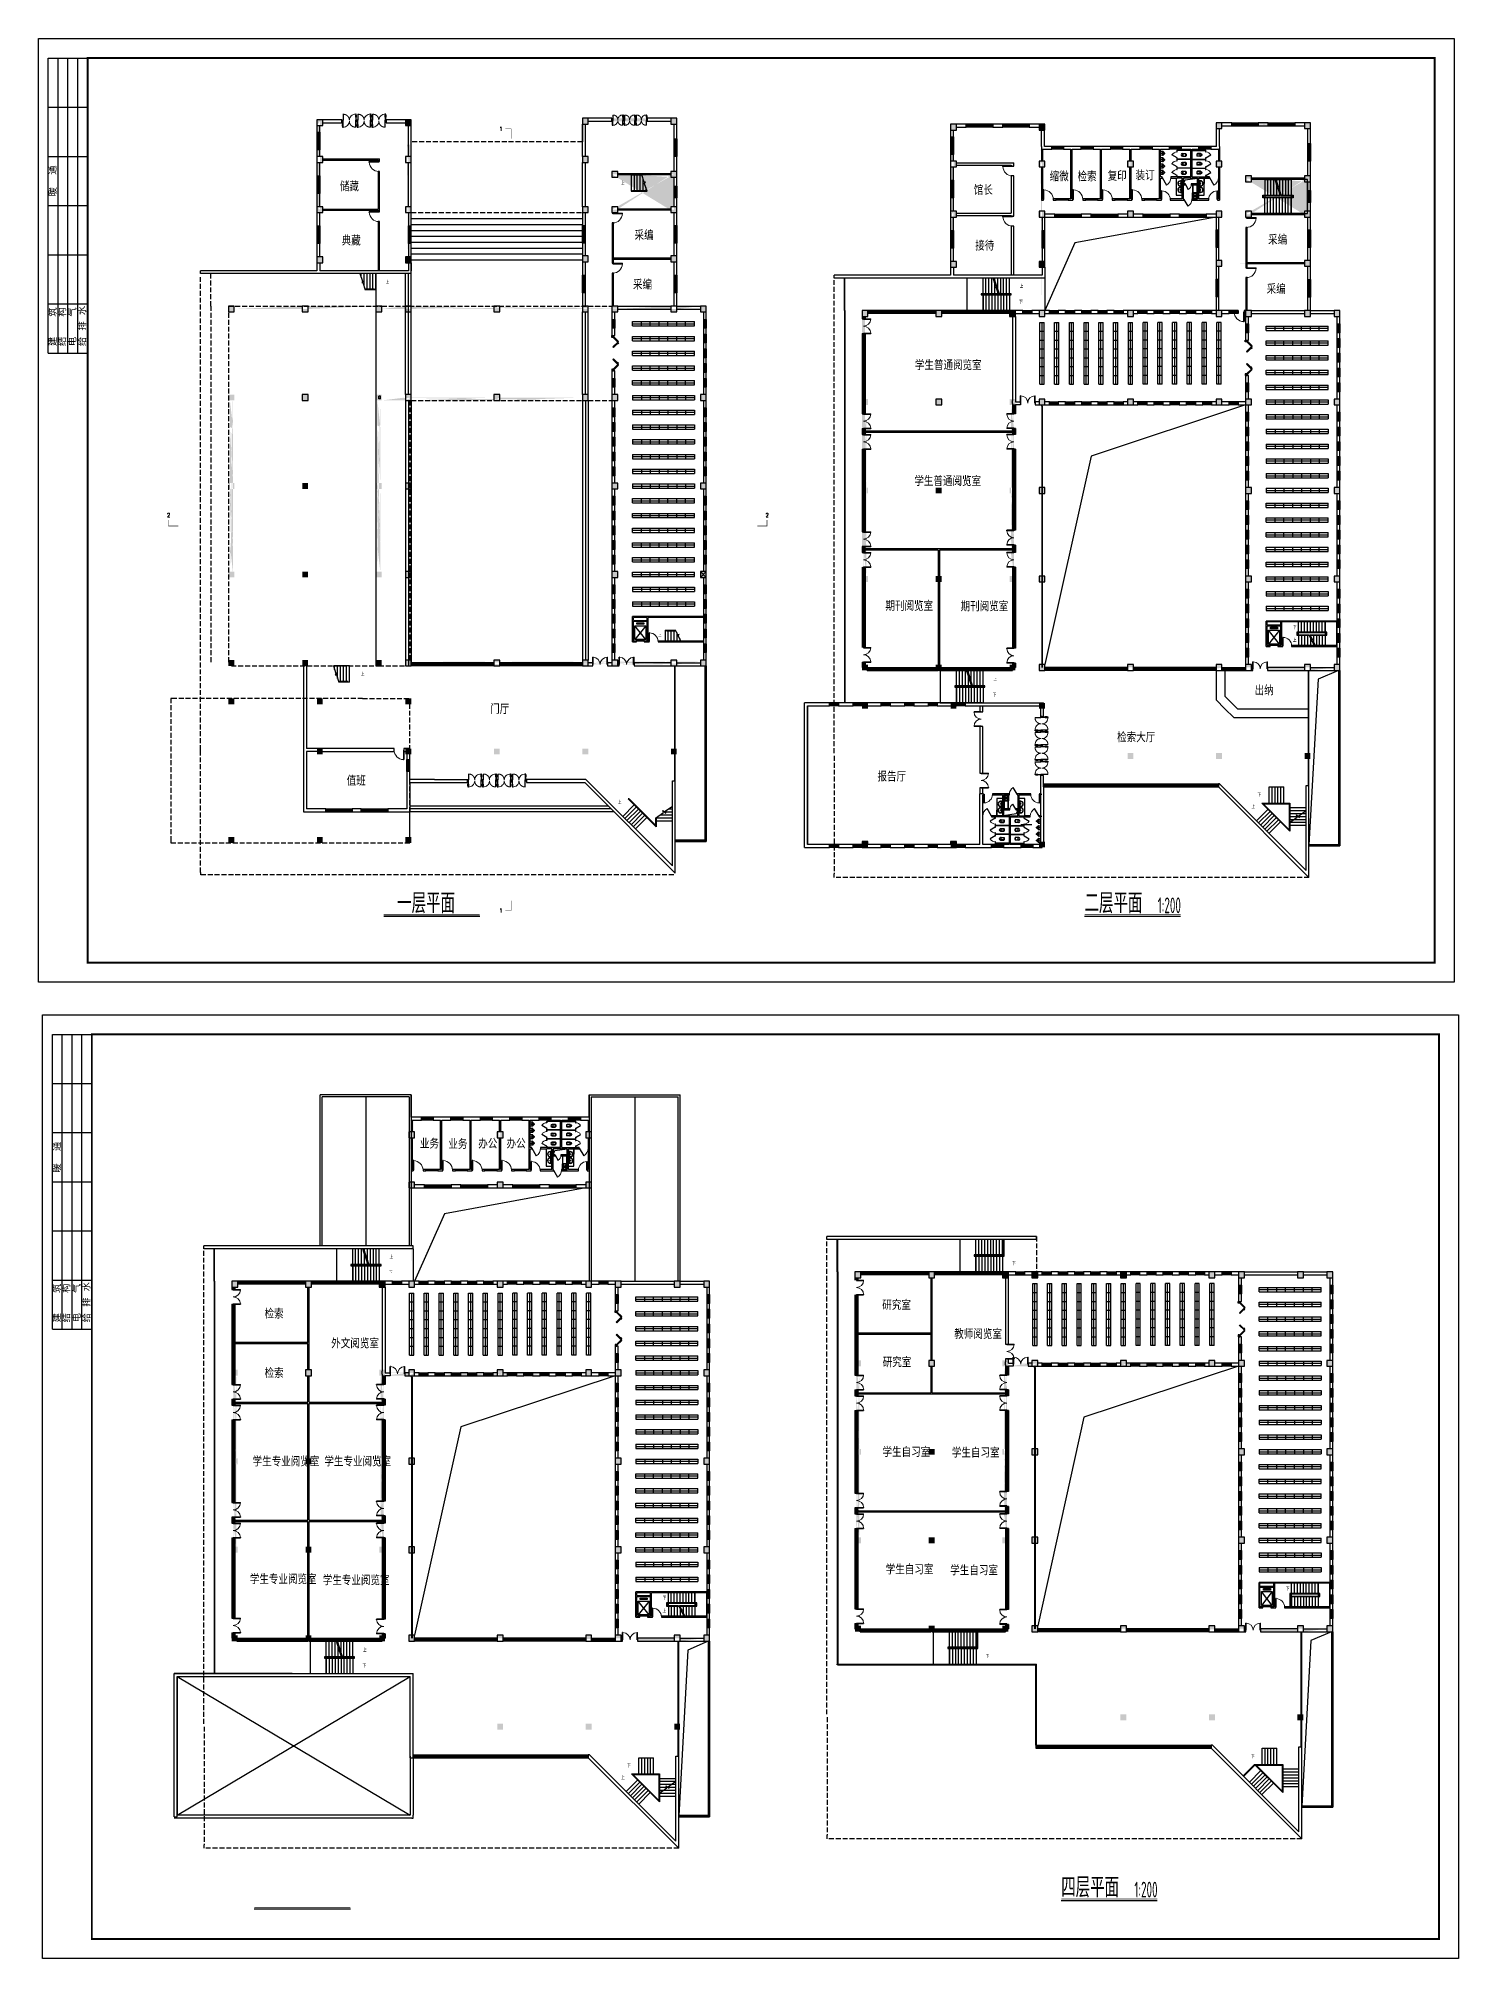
# Model space of a CAD drawing. Extents: x 368934 to 515747, y 80531 to 178176.
# Drawn here: x 368934 to 441151, y 80531 to 178176 of the extents above; entities that cross this region are included whole.
import ezdxf

# ---------------------------------------------------------------- set-up
doc = ezdxf.new("R2010")
doc.units = 0
doc.header["$LTSCALE"] = 1000
doc.header["$MEASUREMENT"] = 0
doc.linetypes.add('DASH', pattern=[0.35, 0.25, -0.1])
doc.linetypes.add('DASHED2', pattern=[0.375, 0.25, -0.125])
doc.layers.get('0').update_dxf_attribs({"linetype": 'CONTINUOUS'})
for name, color, linetype in [('COLUMN', 9, 'CONTINUOUS'), ('HANDRAIL', 2, 'CONTINUOUS'), ('LVTRY', 6, 'CONTINUOUS'), ('PROMPT', 1, 'CONTINUOUS'), ('PUB_DIM', 3, 'CONTINUOUS'), ('PUB_TEXT', 253, 'CONTINUOUS'), ('PUB_TITLE', 4, 'CONTINUOUS'), ('STAIR', 2, 'CONTINUOUS'), ('WALL', 254, 'CONTINUOUS'), ('WINDOW', 4, 'CONTINUOUS')]:
    doc.layers.add(name, color=color, linetype=linetype)
doc.styles.add('_TCH_DIM', font='SIMPLEX', dxfattribs={"height": 3.5, "bigfont": 'GBCBIG'})
doc.styles.add('_TCH_LABEL', font='COMPLEX', dxfattribs={"bigfont": 'GBCBIG'})
doc.styles.add('HZ', font='txt', dxfattribs={"bigfont": 'hztxt'})
doc.styles.get("Standard").update_dxf_attribs({"font": 'GBENOR', "bigfont": 'GBCBIG'})

msp = doc.modelspace()

# ---------------------------------------------------------------- texts
at = {"layer": 'PUB_DIM', "style": '_TCH_LABEL', "width": 0.705882}
for s, p in [('1', (392372, 173469)), ('2', (375476, 153828)), ('2', (405916, 153828)), ('1', (392372, 133720))]:
    msp.add_text(s, height=212, dxfattribs=at).set_placement(p)
at = {"layer": 'PUB_DIM', "style": '_TCH_DIM'}
for s, p in [('上', (398564, 170735)), ('上', (386592, 165692)), ('上', (418839, 165482)), ('下', (418811, 164674)), ('上', (400441, 147719)), ('上', (432723, 147480)), ('下', (432731, 148135)), ('上', (385333, 145753)), ('上', (417494, 145503)), ('下', (417466, 144695)), ('下', (430922, 139612)), ('上', (398398, 139236)), ('上', (430617, 139008)), ('上', (386790, 116116)), ('下', (386762, 115309)), ('下', (418451, 115790)), ('下', (400682, 98770)), ('下', (432371, 99251)), ('上', (400674, 98114)), ('上', (385445, 96137)), ('下', (417106, 95811)), ('下', (385417, 95330)), ('下', (430599, 90713)), ('上', (398568, 89643)), ('下', (398873, 90246))]:
    msp.add_text(s, height=179, dxfattribs=at).set_placement(p)
at = {"layer": 'PUB_TEXT'}
for s, height, p in [('储藏', 510.6, (384261, 170402)), ('缩微', 510.6, (420356, 170904)), ('检索', 510.6, (421774, 170904)), ('复印', 510.6, (423303, 170932)), ('装订', 510.6, (424721, 170960)), ('馆长', 510.6, (416498, 170215)), ('典藏', 510.6, (384353, 167641)), ('采编', 510.6, (399246, 167914)), ('采编', 510.6, (431465, 167686)), ('接待', 510.6, (416571, 167386)), ('采编', 510.6, (399169, 165403)), ('采编', 510.6, (431388, 165176)), ('采编', 510.6, (431388, 165176)), ('学生普通阅览室', 510.6, (413501, 161309)), ('学生普通阅览室', 510.6, (413476, 155414)), ('期刊阅览室', 510.6, (412006, 149064)), ('期刊阅览室', 510.6, (415829, 149042)), ('出纳', 510.6, (430778, 144773)), ('门厅', 510.6, (391907, 143818)), ('检索大厅', 510.6, (423786, 142386)), ('值班', 510.6, (384611, 140176)), ('报告厅', 510.6, (411600, 140388)), ('一层平面', 1021.3, (387178, 133692)), ('二层平面', 1021.3, (422130, 133692)), ('业务', 510.6, (388332, 121719)), ('业务', 510.6, (389781, 121697)), ('办公', 510.6, (391302, 121719)), ('办公', 510.6, (392743, 121726)), ('检索', 510.6, (380434, 113071)), ('研究室', 510.6, (411844, 113515)), ('教师阅览室', 510.6, (415505, 112040)), ('外文阅览室', 510.6, (383823, 111563)), ('检索', 510.6, (380434, 110055)), ('研究室', 510.6, (411866, 110605)), ('学生自习室', 510.6, (411857, 106039)), ('学生自习室', 510.6, (415383, 106007)), ('学生专业阅览室', 510.6, (379827, 105557)), ('学生专业阅览室', 510.6, (383475, 105559)), ('学生自习室', 510.6, (412021, 100065)), ('学生自习室', 510.6, (415299, 100023)), ('学生专业阅览室', 510.6, (379687, 99570)), ('学生专业阅览室', 510.6, (383395, 99518)), ('四层平面', 1021.3, (420943, 83641))]:
    msp.add_text(s, height=height, dxfattribs=at).set_placement(p)
at = {"layer": 'PUB_TEXT', "width": 0.6}
for p in [(425853, 133692), (424666, 83641)]:
    msp.add_text('1:200', height=800, dxfattribs=at).set_placement(p)

# ---------------------------------------------------------------- blocks, each defined once
blk = doc.blocks.new('$TCHSYS$WIN2D')
for p, q in [((-0.5, 0.5), (0.5, 0.5)), ((0.5, 0.167), (-0.5, 0.167)), ((0.5, -0.167), (-0.5, -0.167)), ((-0.5, -0.5), (0.5, -0.5))]:
    blk.add_line(p, q)
blk = doc.blocks.new('$DorLib2D$00000034')
for p, q in [((-0.5, -0.048), (-0.5, 0)), ((-0.335, 0.143), (-0.475, 0)), ((-0.458, -0.016), (-0.475, 0)), ((-0.318, 0.126), (-0.458, -0.016)), ((-0.335, 0.143), (-0.318, 0.126)), ((-0.302, 0.143), (-0.318, 0.126)), ((-0.318, 0.126), (-0.178, -0.016)), ((-0.302, 0.143), (-0.161, 0)), ((-0.178, -0.016), (-0.161, 0)), ((0.302, 0.143), (0.161, 0)), ((0.178, -0.016), (0.161, 0)), ((0.318, 0.126), (0.178, -0.016)), ((0.302, 0.143), (0.318, 0.126)), ((0.335, 0.143), (0.318, 0.126)), ((0.318, 0.126), (0.458, -0.016)), ((0.335, 0.143), (0.475, 0)), ((0.458, -0.016), (0.475, 0)), ((0.5, -0.048), (0.5, 0))]:
    blk.add_line(p, q)
for points in [[(-0.5, 0), (-0.475, 0), (-0.475, -0.023), (-0.45, -0.023), (-0.45, -0.048), (-0.5, -0.048)], [(-0.29, 0.131), (-0.28, 0.14), (-0.255, 0.114), (-0.264, 0.105)], [(-0.287, 0.127), (-0.28, 0.134), (-0.262, 0.114), (-0.268, 0.108)], [(0.29, 0.131), (0.28, 0.14), (0.255, 0.114), (0.264, 0.105)], [(0.287, 0.127), (0.28, 0.134), (0.262, 0.114), (0.268, 0.108)], [(0.5, 0), (0.475, 0), (0.475, -0.023), (0.45, -0.023), (0.45, -0.048), (0.5, -0.048)]]:
    blk.add_lwpolyline(points)
blk = doc.blocks.new('$DorLib2D$00000013')
at = {"linetype": 'DASHED2'}
for p, q in [((-0.43, 0.4), (-0.43, 0)), ((0.43, -0.47), (0.43, -0.07))]:
    blk.add_line(p, q, dxfattribs=at)
at = {"lineweight": 13}
for p, q in [((0.41, 0.34), (0.41, 0.22)), ((0.49, 0.34), (0.49, 0.22)), ((-0.49, -0.41), (-0.49, -0.28)), ((-0.41, -0.41), (-0.41, -0.28))]:
    blk.add_line(p, q, dxfattribs=at)
for p, q in [((0.41, 0.34), (0.43, 0.34)), ((0.41, 0.22), (0.43, 0.22)), ((0.43, 0.4), (0.43, 0)), ((0.47, 0.4), (0.43, 0.4)), ((0.47, 0), (0.47, 0.4)), ((0.49, 0.34), (0.47, 0.34)), ((0.49, 0.22), (0.47, 0.22)), ((-0.5, 0), (-0.47, 0)), ((-0.43, 0), (-0.5, 0)), ((-0.5, 0), (-0.5, -0.07)), ((-0.5, 0), (-0.5, 0)), ((-0.43, -0.07), (-0.5, -0.07)), ((-0.5, -0.07), (-0.5, -0.07)), ((-0.5, -0.07), (-0.47, -0.07)), ((-0.49, -0.28), (-0.47, -0.28)), ((-0.49, -0.41), (-0.47, -0.41)), ((-0.43, 0), (-0.47, 0)), ((-0.47, -0.07), (-0.47, -0.47)), ((-0.43, -0.07), (-0.47, -0.07)), ((-0.47, -0.47), (-0.43, -0.47)), ((-0.43, 0), (-0.43, -0.07)), ((-0.43, -0.47), (-0.43, -0.07)), ((-0.41, -0.28), (-0.43, -0.28)), ((-0.41, -0.41), (-0.43, -0.41)), ((0.43, 0), (0.43, -0.07)), ((0.43, 0), (0.47, 0)), ((0.43, 0), (0.5, 0)), ((0.43, -0.07), (0.47, -0.07)), ((0.5, -0.07), (0.47, -0.07)), ((0.5, 0), (0.5, -0.07)), ((0.5, 0), (0.5, 0)), ((0.5, -0.07), (0.5, -0.07))]:
    blk.add_line(p, q)
at = {"linetype": 'DASHED2', "lineweight": 13}
for centre, start, end in [((-0.4, 0), 359.8007, 94.7805), ((0.4, -0.07), 179.8007, 274.7805)]:
    blk.add_arc(centre, 0.4, start, end, dxfattribs=at)
at = {"lineweight": 13}
for centre, start, end in [((0.4, 0), 85.2195, 180.1993), ((-0.4, -0.07), 265.2195, 0.1993)]:
    blk.add_arc(centre, 0.4, start, end, dxfattribs=at)
blk = doc.blocks.new('$DorLib2D$00000001')
for p, q in [((0.45, 0.975), (0.5, 0.975)), ((0.45, 0), (0.45, 0.975)), ((0.5, 0), (0.45, 0)), ((0.5, 0), (0.5, 0.975))]:
    blk.add_line(p, q)
at = {"lineweight": 13}
blk.add_arc((0.475, 0), 0.975, 91.46928, 180, dxfattribs=at)
blk = doc.blocks.new('$DorLib2D$00000002')
for p, q in [((-0.5, 0), (-0.5, 0.4875)), ((-0.475, 0.4875), (-0.5, 0.4875)), ((-0.5, 0), (-0.475, 0)), ((-0.475, 0), (-0.475, 0.4875)), ((0.475, 0), (0.475, 0.4875)), ((0.475, 0.4875), (0.5, 0.4875)), ((0.5, 0), (0.475, 0)), ((0.5, 0), (0.5, 0.4875))]:
    blk.add_line(p, q)
at = {"lineweight": 13}
for centre, start, end in [((-0.4875, 0), 0, 88.530716), ((0.4875, 0), 91.469284, 180)]:
    blk.add_arc(centre, 0.4875, start, end, dxfattribs=at)
blk = doc.blocks.new('$TCHSYS$LDOR22D')
for p, q in [((-0.52, 0.83), (-0.02, 0.83)), ((-0.52, 0.83), (-0.52, 0.67)), ((-0.52, 0.67), (-0.02, 0.67)), ((-0.5, 0.5), (0.5, 0.5)), ((-0.02, 0.83), (-0.02, 0.67)), ((0.02, 0.83), (0.02, 0.67)), ((0.02, 0.83), (0.52, 0.83)), ((0.02, 0.67), (0.52, 0.67)), ((0.52, 0.83), (0.52, 0.67))]:
    blk.add_line(p, q)
blk = doc.blocks.new('$lib2d$00000385')
for p, q in [((-205, -255), (-195, 0)), ((-195, 0), (195, 0)), ((205, -255), (195, 0))]:
    blk.add_line(p, q)
for centre, radius in [((-3, -179), 41.7), ((-2, -72), 15)]:
    blk.add_circle(centre, radius)
for centre, radius, start, end in [((-219, -430), 176, 26.1838, 85.57917), ((-158, -222), 22.7, 134.58574, 206.45735), ((-198, -410), 179, 22.29844, 83.80425), ((-3, -388), 250, 46.64582, 133.35418), ((1, -337), 63.3, 194.74469, 345.25531), ((3, -327), 38.6, 202.77784, 341.36093), ((201, -406), 174, 100.56764, 157.70342), ((215, -423), 168, 93.33481, 155.33091), ((162, -220), 16.2, 297.13892, 62.86108)]:
    blk.add_arc(centre, radius, start, end)
blk.add_point((0, -400))
blk = doc.blocks.new('$DorLib2D$00000005')
blk.add_line((0.5, 0), (0, 0.87))
at = {"lineweight": 13}
blk.add_arc((0.5, 0), 1, 120, 180, dxfattribs=at)
blk = doc.blocks.new('$lib2d$00000359')
for p, q in [((239, 0), (-241, 0)), ((-238, 0), (238, 0)), ((239, 0), (269, -79)), ((-214, -36), (-272, -91)), ((-241, 0), (-271, -79)), ((-180, -23), (180, -23)), ((140, -105), (-142, -105)), ((-142, -105), (140, -105)), ((216, -37), (273, -95))]:
    blk.add_line(p, q)
for centre, radius in [((-100, -65), 16.3), ((1, -172), 31.6), ((100, -65), 16.3)]:
    blk.add_circle(centre, radius)
at = {"lineweight": 13}
blk.add_circle((1, -172), 23, dxfattribs=at)
for centre, radius, start, end in [((28, -152), 307, 166.17513, 244.72963), ((-142, -205), 100, 90, 190.56023), ((-1, -179), 243, 190.56023, 349.43977), ((-180, -73), 50, 90, 133.18096), ((-1, -201), 250, 245.80711, 296.46282), ((-29, -152), 307, 297.06391, 13.82487), ((140, -205), 100, 349.43977, 90), ((180, -73), 50, 44.56072, 90)]:
    blk.add_arc(centre, radius, start, end)
blk = doc.blocks.new('$lib2d$00000382')
blk.add_line((-306, -118), (-266, -118))
for points in [[(-366, 138, 0.9414719), (-377, -137, 0.9789497)], [(-366, 118, 0.9789497), (-366, -118, 0.9789497)], [(-306, 118, 0.4142136), (-316, 108, 0.4142136)], [(0, 88, 0.3881895), (-59, 138)], [(-20, 88, 0.3157381), (-50, 118, 0.4142136)], [(-316, -108, 0.4142136), (-306, -118, 0.4142136)], [(-59, -137, 0.4026125), (0, -88, 0.4621922)], [(-50, -118, 0.3731121), (-20, -88, 0.4142136)]]:
    blk.add_lwpolyline(points, format="xyb")
for points in [[(-366, 138), (-59, 138)], [(-316, 118), (-366, 118)], [(-340, 118), (-266, 118)], [(-316, 108), (-316, -108)], [(-50, 118), (-267, 118)], [(-20, -88), (-20, 88)], [(0, 88), (0, -88)], [(-377, -137), (-59, -137)], [(-316, -118), (-366, -118)], [(-340, -118), (-266, -118)], [(-266, -118), (-50, -118)]]:
    blk.add_lwpolyline(points)
blk = doc.blocks.new('_LV12')
for p, q in [((-250, -50), (-39, -219)), ((-250, -450), (-39, -281)), ((39, -219), (250, -50)), ((39, -281), (250, -450))]:
    blk.add_line(p, q)
for points in [[(300, -500), (300, 0), (-300, 0), (-300, -500)], [(250, -450), (250, -50), (-250, -50), (-250, -450)]]:
    blk.add_lwpolyline(points, close=True)
blk.add_circle((0, -250), 50)
blk = doc.blocks.new('_LABEL1')
for p, q in [((-150, 20), (-75, 20)), ((-150, 20), (-150, 0)), ((-125, 20), (-125, 0)), ((-100, 20), (-100, 0)), ((-75, 20), (-75, 0)), ((-75, 20), (-75, 0)), ((-75, 20), (0, 20)), ((-50, 20), (-50, 0)), ((-25, 20), (-25, 0)), ((0, 20), (0, 0)), ((-150, 15), (-75, 15)), ((-150, 10), (-75, 10)), ((-75, 15), (0, 15)), ((-75, 10), (0, 10)), ((-150, 5), (-75, 5)), ((-150, 0), (-75, 0)), ((-75, 5), (0, 5)), ((-75, 0), (0, 0))]:
    blk.add_line(p, q)
at = {"style": 'HZ'}
for s, p in [('建   筑', (-146.45, 15.65)), ('暖  通', (-70.35, 15.73)), ('结   构', (-146.45, 10.91)), ('给 排 水', (-146.45, 0.73)), ('电   气', (-146.45, 5.65))]:
    blk.add_text(s, height=3.509, dxfattribs=at).set_placement(p)

# ---------------------------------------------------------------- hatches: boundary and pattern name
h = msp.add_hatch(color=256)
h.paths.add_polyline_path([(414507, 115453), (414207, 115453), (414207, 115153), (414507, 115153)])
h.paths.add_polyline_path([(410457, 115453), (410457, 115153), (410757, 115153), (410757, 115453)])
for points in [[(419757, 115453), (419457, 115453), (419457, 115153), (419757, 115153)], [(424257, 115153), (424257, 115453), (423957, 115453), (423957, 115153)]]:
    msp.add_hatch(color=256).paths.add_polyline_path(points)
h = msp.add_hatch(color=256)
h.paths.add_polyline_path([(382817, 114972), (382517, 114972), (382517, 114672), (382817, 114672)])
h.paths.add_polyline_path([(378767, 114972), (378767, 114672), (379067, 114672), (379067, 114972)])
at = {"layer": 'WALL'}
h = msp.add_hatch(color=256, dxfattribs=at)
h.paths.add_polyline_path([(383397, 173740), (383397, 174040), (383097, 174040), (383097, 173740)])
h.paths.add_polyline_path([(383097, 171865), (383397, 171865), (383397, 172165), (383097, 172165)])
h.paths.add_polyline_path([(383097, 169315), (383397, 169315), (383397, 169615), (383097, 169615)])
h.paths.add_polyline_path([(383097, 166765), (383397, 166765), (383397, 167065), (383097, 167065)])
edge = h.paths.add_edge_path()
edge.add_line((383097, 171865), (383097, 171190))
edge.add_line((383097, 171190), (383247, 171190))
edge.add_line((383247, 171190), (383247, 171865))
edge.add_line((383247, 169615), (383247, 170290))
edge.add_line((383247, 170290), (383097, 170290))
edge.add_line((383097, 170290), (383097, 169615))
edge.add_line((383247, 169465), (383247, 173965))
edge.add_line((383097, 173740), (383097, 173402))
edge.add_line((383097, 173402), (383247, 173402))
edge.add_line((383247, 173402), (383247, 173740))
edge.add_line((383247, 172165), (383247, 172502))
edge.add_line((383247, 172502), (383097, 172502))
edge.add_line((383097, 172502), (383097, 172165))
edge.add_line((383097, 169315), (383097, 168640))
edge.add_line((383097, 168640), (383247, 168640))
edge.add_line((383247, 168640), (383247, 169315))
edge.add_line((383247, 167065), (383247, 167740))
edge.add_line((383247, 167740), (383097, 167740))
edge.add_line((383097, 167740), (383097, 167065))
for points in [[(387597, 173740), (387897, 173740), (387897, 174040), (387597, 174040)], [(419817, 173512), (420117, 173512), (420117, 173812), (419817, 173812)], [(387597, 166765), (387897, 166765), (387897, 167065), (387597, 167065)], [(419817, 166537), (420117, 166537), (420117, 166837), (419817, 166837)], [(418617, 164337), (418317, 164337), (418317, 164037), (418617, 164037)], [(382347, 155265), (382647, 155265), (382647, 155565), (382347, 155565)], [(414567, 155037), (414867, 155037), (414867, 155337), (414567, 155337)], [(382347, 150765), (382647, 150765), (382647, 151065), (382347, 151065)], [(414567, 150537), (414867, 150537), (414867, 150837), (414567, 150837)], [(382347, 146265), (382647, 146265), (382647, 146565), (382347, 146565)], [(414567, 146037), (414867, 146037), (414867, 146337), (414567, 146337)], [(401097, 141765), (401397, 141765), (401397, 142065), (401097, 142065)], [(433317, 141537), (433617, 141537), (433617, 141837), (433317, 141837)], [(418257, 115453), (417957, 115453), (417957, 115153), (418257, 115153)], [(386567, 114972), (386267, 114972), (386267, 114672), (386567, 114672)], [(414207, 106153), (414507, 106153), (414507, 106453), (414207, 106453)], [(382517, 105672), (382817, 105672), (382817, 105972), (382517, 105972)], [(414207, 101653), (414507, 101653), (414507, 101953), (414207, 101953)], [(382517, 101172), (382817, 101172), (382817, 101472), (382517, 101472)], [(382517, 96672), (382817, 96672), (382817, 96972), (382517, 96972)], [(414207, 97153), (414507, 97153), (414507, 97453), (414207, 97453)], [(432957, 92653), (433257, 92653), (433257, 92953), (432957, 92953)], [(401267, 92172), (401567, 92172), (401567, 92472), (401267, 92472)]]:
    msp.add_hatch(color=256, dxfattribs=at).paths.add_polyline_path(points)
h = msp.add_hatch(color=256, dxfattribs=at)
h.paths.add_polyline_path([(396597, 173815), (396897, 173815), (396897, 174115), (396597, 174115)])
h.paths.add_polyline_path([(401097, 173815), (401397, 173815), (401397, 174115), (401097, 174115)])
edge = h.paths.add_edge_path()
edge.add_line((396897, 173965), (398097, 173965))
edge.add_line((398097, 173965), (398097, 174115))
edge.add_line((398097, 174115), (396897, 174115))
edge.add_line((401097, 174115), (399894, 174115))
edge.add_line((399894, 174115), (399894, 173965))
edge.add_line((399894, 173965), (401097, 173965))
edge.add_line((396747, 173965), (401247, 173965))
h = msp.add_hatch(color=256, dxfattribs=at)
h.paths.add_polyline_path([(415617, 173512), (415617, 173812), (415317, 173812), (415317, 173512)])
h.paths.add_polyline_path([(415317, 171637), (415617, 171637), (415617, 171937), (415317, 171937)])
h.paths.add_polyline_path([(415317, 169087), (415617, 169087), (415617, 169387), (415317, 169387)])
h.paths.add_polyline_path([(415317, 166537), (415617, 166537), (415617, 166837), (415317, 166837)])
edge = h.paths.add_edge_path()
edge.add_line((415467, 171637), (415467, 169387))
edge.add_line((415317, 171637), (415317, 169387))
edge.add_line((415467, 169237), (415467, 173737))
edge.add_line((415467, 173512), (415467, 171937))
edge.add_line((415317, 173512), (415317, 171937))
edge.add_line((415467, 169087), (415467, 166837))
edge.add_line((415317, 169087), (415317, 166837))
h = msp.add_hatch(color=256, dxfattribs=at)
h.paths.add_polyline_path([(428817, 173587), (429117, 173587), (429117, 173887), (428817, 173887)])
h.paths.add_polyline_path([(433317, 173587), (433617, 173587), (433617, 173887), (433317, 173887)])
edge = h.paths.add_edge_path()
edge.add_line((429117, 173887), (433317, 173887))
edge.add_line((429117, 173737), (433317, 173737))
edge.add_line((428967, 173737), (433467, 173737))
h = msp.add_hatch(color=256, dxfattribs=at)
h.paths.add_polyline_path([(387597, 171865), (387897, 171865), (387897, 172165), (387597, 172165)])
h.paths.add_polyline_path([(387597, 169315), (387897, 169315), (387897, 169615), (387597, 169615)])
edge = h.paths.add_edge_path()
edge.add_line((387822, 172765), (387822, 172165))
edge.add_line((387672, 172765), (387672, 172165))
edge.add_line((387822, 172765), (387672, 172765))
edge.add_line((387747, 164415), (387747, 172015))
h = msp.add_hatch(color=256, dxfattribs=at)
h.paths.add_polyline_path([(396597, 171865), (396897, 171865), (396897, 172165), (396597, 172165)])
h.paths.add_polyline_path([(396597, 169315), (396897, 169315), (396897, 169615), (396597, 169615)])
edge = h.paths.add_edge_path()
edge.add_line((396717, 170245), (396717, 171865))
edge.add_line((396777, 170185), (396777, 171865))
edge.add_line((396747, 170165), (396747, 172765))
h = msp.add_hatch(color=256, dxfattribs=at)
h.paths.add_polyline_path([(419817, 171637), (420117, 171637), (420117, 171937), (419817, 171937)])
h.paths.add_polyline_path([(419817, 169087), (420117, 169087), (420117, 169387), (419817, 169387)])
edge = h.paths.add_edge_path()
edge.add_line((420042, 172537), (420042, 171937))
edge.add_line((419892, 172537), (419892, 171937))
edge.add_line((420042, 172537), (419892, 172537))
edge.add_line((419967, 164187), (419967, 171787))
h = msp.add_hatch(color=256, dxfattribs=at)
h.paths.add_polyline_path([(424317, 171637), (424617, 171637), (424617, 171937), (424317, 171937)])
h.paths.add_polyline_path([(424317, 169087), (424617, 169087), (424617, 169387), (424317, 169387)])
edge = h.paths.add_edge_path()
edge.add_line((424542, 172537), (424542, 171937))
edge.add_line((424392, 172537), (424392, 171937))
edge.add_line((424542, 172537), (424392, 172537))
edge.add_line((424467, 169987), (424467, 172537))
h = msp.add_hatch(color=256, dxfattribs=at)
h.paths.add_polyline_path([(428817, 171637), (429117, 171637), (429117, 171937), (428817, 171937)])
h.paths.add_polyline_path([(428817, 169087), (429117, 169087), (429117, 169387), (428817, 169387)])
edge = h.paths.add_edge_path()
edge.add_line((428937, 170017), (428937, 171637))
edge.add_line((428997, 169957), (428997, 171637))
edge.add_line((428967, 169937), (428967, 172537))
h = msp.add_hatch(color=256, dxfattribs=at)
h.paths.add_polyline_path([(398097, 169315), (398397, 169315), (398397, 169615), (398097, 169615)])
h.paths.add_polyline_path([(401097, 171115), (401397, 171115), (401397, 171415), (401097, 171415)])
h.paths.add_polyline_path([(401097, 169315), (401397, 169315), (401397, 169615), (401097, 169615)])
h.paths.add_polyline_path([(398097, 171115), (398397, 171115), (398397, 171415), (398097, 171415)])
edge = h.paths.add_edge_path()
edge.add_line((401097, 169435), (398397, 169435))
edge.add_line((401097, 169495), (398397, 169495))
edge.add_line((401097, 171235), (398397, 171235))
edge.add_line((401097, 171295), (398397, 171295))
edge.add_line((401247, 171115), (401247, 170665))
edge.add_line((401247, 170665), (401397, 170665))
edge.add_line((401397, 170665), (401397, 171115))
edge.add_line((401397, 169615), (401397, 170065))
edge.add_line((401397, 170065), (401247, 170065))
edge.add_line((401247, 170065), (401247, 169615))
edge.add_line((401247, 169465), (398097, 169465))
edge.add_line((401247, 171265), (398097, 171265))
h = msp.add_hatch(color=256, dxfattribs=at)
h.paths.add_polyline_path([(430317, 169087), (430617, 169087), (430617, 169387), (430317, 169387)])
h.paths.add_polyline_path([(433317, 170887), (433617, 170887), (433617, 171187), (433317, 171187)])
h.paths.add_polyline_path([(433317, 169087), (433617, 169087), (433617, 169387), (433317, 169387)])
h.paths.add_polyline_path([(430317, 170887), (430617, 170887), (430617, 171187), (430317, 171187)])
edge = h.paths.add_edge_path()
edge.add_line((433317, 169207), (430617, 169207))
edge.add_line((433317, 169267), (430617, 169267))
edge.add_line((433317, 171007), (430617, 171007))
edge.add_line((433317, 171067), (430617, 171067))
edge.add_line((433617, 170887), (433617, 169387))
edge.add_line((433467, 170887), (433467, 169387))
edge.add_line((433467, 169237), (430317, 169237))
edge.add_line((433467, 171037), (430317, 171037))
h = msp.add_hatch(color=256, dxfattribs=at)
h.paths.add_polyline_path([(396597, 166815), (396897, 166815), (396897, 167115), (396597, 167115)])
h.paths.add_polyline_path([(401097, 166815), (401397, 166815), (401397, 167115), (401097, 167115)])
edge = h.paths.add_edge_path()
edge.add_line((398247, 166995), (401097, 166995))
edge.add_line((398247, 166935), (401097, 166935))
edge.add_line((398247, 166995), (398247, 166935))
edge.add_line((401247, 166965), (396747, 166965))
h = msp.add_hatch(color=256, dxfattribs=at)
h.paths.add_polyline_path([(428817, 166587), (429117, 166587), (429117, 166887), (428817, 166887)])
h.paths.add_polyline_path([(433317, 166587), (433617, 166587), (433617, 166887), (433317, 166887)])
edge = h.paths.add_edge_path()
edge.add_line((430467, 166767), (433317, 166767))
edge.add_line((430467, 166707), (433317, 166707))
edge.add_line((430467, 166767), (430467, 166707))
edge.add_line((433467, 166737), (428967, 166737))
h = msp.add_hatch(color=256, dxfattribs=at)
h.paths.add_polyline_path([(398097, 164265), (398397, 164265), (398397, 164565), (398097, 164565)])
h.paths.add_polyline_path([(402597, 164265), (402897, 164265), (402897, 164565), (402597, 164565)])
h.paths.add_polyline_path([(401097, 164265), (401397, 164265), (401397, 164565), (401097, 164565)])
h.paths.add_polyline_path([(396597, 164265), (396897, 164265), (396897, 164565), (396597, 164565)])
h.paths.add_polyline_path([(387597, 164265), (387897, 164265), (387897, 164565), (387597, 164565)])
h.paths.add_polyline_path([(392097, 164265), (392397, 164265), (392397, 164565), (392097, 164565)])
h.paths.add_polyline_path([(386097, 164265), (386397, 164265), (386397, 164565), (386097, 164565)])
h.paths.add_polyline_path([(382347, 164265), (382647, 164265), (382647, 164565), (382347, 164565)])
h.paths.add_polyline_path([(378597, 164265), (378897, 164265), (378897, 164565), (378597, 164565)])
edge = h.paths.add_edge_path()
edge.add_line((387897, 164565), (392097, 164565))
edge.add_line((387897, 164415), (392097, 164415))
edge.add_line((392397, 164565), (396597, 164565))
edge.add_line((392397, 164415), (396597, 164415))
edge.add_line((382347, 164415), (378897, 164415))
edge.add_line((382347, 164565), (378897, 164565))
edge.add_line((386397, 164565), (387597, 164565))
edge.add_line((386397, 164415), (387597, 164415))
edge.add_line((401397, 164565), (402597, 164565))
edge.add_line((401397, 164415), (402597, 164415))
edge.add_line((386097, 164415), (382647, 164415))
edge.add_line((386097, 164565), (382647, 164565))
edge.add_line((398397, 164565), (401097, 164565))
edge.add_line((398397, 164415), (401097, 164415))
edge.add_line((386247, 164415), (401247, 164415))
edge.add_line((402747, 164415), (399747, 164415))
h = msp.add_hatch(color=256, dxfattribs=at)
h.paths.add_polyline_path([(410817, 164037), (411117, 164037), (411117, 164337), (410817, 164337)])
h.paths.add_polyline_path([(414567, 164037), (414867, 164037), (414867, 164337), (414567, 164337)])
h.paths.add_polyline_path([(414567, 159537), (414867, 159537), (414867, 159837), (414567, 159837)])
edge = h.paths.add_edge_path()
edge.add_line((410817, 164037), (410967, 164037))
edge.add_line((410967, 152217), (410967, 152337))
edge.add_line((410967, 152337), (410817, 152337))
edge.add_line((410817, 152337), (410817, 152187))
h = msp.add_hatch(color=256, dxfattribs=at)
h.paths.add_polyline_path([(420117, 164337), (419817, 164337), (419817, 164037), (420117, 164037)])
h.paths.add_polyline_path([(424617, 164337), (424317, 164337), (424317, 164037), (424617, 164037)])
h = msp.add_hatch(color=256, dxfattribs=at)
h.paths.add_polyline_path([(428817, 164037), (429117, 164037), (429117, 164337), (428817, 164337)])
h.paths.add_polyline_path([(430317, 164037), (430617, 164037), (430617, 164337), (430317, 164337)])
h.paths.add_polyline_path([(433317, 164037), (433617, 164037), (433617, 164337), (433317, 164337)])
h.paths.add_polyline_path([(434817, 164037), (435117, 164037), (435117, 164337), (434817, 164337)])
h = msp.add_hatch(color=256, dxfattribs=at)
h.paths.add_polyline_path([(378597, 150765), (378897, 150765), (378897, 151065), (378597, 151065)])
h.paths.add_polyline_path([(378597, 155265), (378897, 155265), (378897, 155565), (378597, 155565)])
h.paths.add_polyline_path([(378597, 159765), (378897, 159765), (378897, 160065), (378597, 160065)])
edge = h.paths.add_edge_path()
edge.add_line((378822, 155265), (378822, 152490))
edge.add_line((378672, 155265), (378672, 152415))
edge.add_line((378822, 159765), (378822, 158490))
edge.add_line((378672, 159765), (378672, 158415))
edge.add_line((378822, 158340), (378822, 155565))
edge.add_line((378672, 158415), (378672, 155565))
edge.add_line((378822, 152340), (378822, 151065))
edge.add_line((378672, 152415), (378672, 151065))
edge.add_line((378747, 153365), (378747, 158365))
h = msp.add_hatch(color=256, dxfattribs=at)
h.paths.add_polyline_path([(398097, 159765), (398397, 159765), (398397, 160065), (398097, 160065)])
h.paths.add_polyline_path([(402597, 159765), (402897, 159765), (402897, 160065), (402597, 160065)])
h.paths.add_polyline_path([(396597, 159765), (396897, 159765), (396897, 160065), (396597, 160065)])
h.paths.add_polyline_path([(387597, 159765), (387897, 159765), (387897, 160065), (387597, 160065)])
h.paths.add_polyline_path([(392097, 159765), (392397, 159765), (392397, 160065), (392097, 160065)])
h.paths.add_polyline_path([(382347, 159765), (382647, 159765), (382647, 160065), (382347, 160065)])
edge = h.paths.add_edge_path()
edge.add_line((392097, 159765), (387897, 159765))
edge.add_line((392097, 159915), (387897, 159915))
edge.add_line((387597, 159765), (386397, 159765))
edge.add_line((387597, 159915), (386397, 159915))
edge.add_line((396597, 159765), (392397, 159765))
edge.add_line((396597, 159915), (392397, 159915))
h = msp.add_hatch(color=256, dxfattribs=at)
h.paths.add_polyline_path([(386097, 151065), (386097, 150765), (386397, 150765), (386397, 151065)])
h.paths.add_polyline_path([(386097, 155265), (386397, 155265), (386397, 155565), (386097, 155565)])
h.paths.add_polyline_path([(386097, 159765), (386397, 159765), (386397, 160065), (386097, 160065)])
edge = h.paths.add_edge_path()
edge.add_line((386322, 155265), (386322, 152415))
edge.add_line((386172, 155265), (386172, 152490))
edge.add_line((386322, 159765), (386322, 158415))
edge.add_line((386172, 159765), (386172, 158490))
edge.add_line((386322, 158415), (386322, 155565))
edge.add_line((386172, 158340), (386172, 155565))
edge.add_line((386322, 152415), (386322, 151065))
edge.add_line((386172, 152340), (386172, 151065))
edge.add_line((386247, 158365), (386247, 153365))
h = msp.add_hatch(color=256, dxfattribs=at)
h.paths.add_polyline_path([(410817, 150537), (411117, 150537), (411117, 150837), (410817, 150837)])
h.paths.add_polyline_path([(410817, 155037), (411117, 155037), (411117, 155337), (410817, 155337)])
h.paths.add_polyline_path([(410817, 159537), (411117, 159537), (411117, 159837), (410817, 159837)])
edge = h.paths.add_edge_path()
edge.add_line((411042, 155037), (411042, 152262))
edge.add_line((410892, 155037), (410892, 152187))
edge.add_line((411042, 159537), (411042, 158262))
edge.add_line((410892, 159537), (410892, 158187))
edge.add_line((411042, 158112), (411042, 155337))
edge.add_line((410892, 158187), (410892, 155337))
edge.add_line((411042, 152112), (411042, 150837))
edge.add_line((410892, 152187), (410892, 150837))
edge.add_line((410967, 153137), (410967, 158137))
h = msp.add_hatch(color=256, dxfattribs=at)
h.paths.add_polyline_path([(418317, 150837), (418317, 150537), (418617, 150537), (418617, 150837)])
h.paths.add_polyline_path([(418317, 155037), (418617, 155037), (418617, 155337), (418317, 155337)])
h.paths.add_polyline_path([(418317, 159537), (418617, 159537), (418617, 159837), (418317, 159837)])
edge = h.paths.add_edge_path()
edge.add_line((418542, 155037), (418542, 152187))
edge.add_line((418392, 155037), (418392, 152262))
edge.add_line((418542, 159537), (418542, 158187))
edge.add_line((418392, 159537), (418392, 158262))
edge.add_line((418542, 158187), (418542, 155337))
edge.add_line((418392, 158112), (418392, 155337))
edge.add_line((418542, 152187), (418542, 150837))
edge.add_line((418392, 152112), (418392, 150837))
edge.add_line((418467, 158137), (418467, 153137))
h = msp.add_hatch(color=256, dxfattribs=at)
h.paths.add_polyline_path([(419817, 159837), (419817, 159537), (420117, 159537), (420117, 159837)])
h.paths.add_polyline_path([(424317, 159537), (424617, 159537), (424617, 159837), (424317, 159837)])
h = msp.add_hatch(color=256, dxfattribs=at)
h.paths.add_polyline_path([(428817, 159837), (428817, 159537), (429117, 159537), (429117, 159837)])
h.paths.add_polyline_path([(430317, 159837), (430317, 159537), (430617, 159537), (430617, 159837)])
h.paths.add_polyline_path([(434817, 159537), (435117, 159537), (435117, 159837), (434817, 159837)])
h = msp.add_hatch(color=256, dxfattribs=at)
h.paths.add_polyline_path([(387597, 155265), (387897, 155265), (387897, 155565), (387597, 155565)])
h.paths.add_polyline_path([(398097, 155265), (398397, 155265), (398397, 155565), (398097, 155565)])
h = msp.add_hatch(color=256, dxfattribs=at)
h.paths.add_polyline_path([(402597, 155265), (402897, 155265), (402897, 155565), (402597, 155565)])
h.paths.add_polyline_path([(402597, 150765), (402897, 150765), (402897, 151065), (402597, 151065)])
edge = h.paths.add_edge_path()
edge.add_line((402747, 155265), (402747, 154890))
edge.add_line((402747, 154890), (402897, 154890))
edge.add_line((402897, 154890), (402897, 155265))
edge.add_line((402897, 151065), (402897, 151440))
edge.add_line((402897, 151440), (402747, 151440))
edge.add_line((402747, 151440), (402747, 151065))
edge.add_line((402747, 154440), (402747, 154140))
edge.add_line((402747, 154140), (402897, 154140))
edge.add_line((402897, 154140), (402897, 154440))
edge.add_line((402897, 154440), (402747, 154440))
edge.add_line((402747, 153690), (402747, 153390))
edge.add_line((402747, 153390), (402897, 153390))
edge.add_line((402897, 153390), (402897, 153690))
edge.add_line((402897, 153690), (402747, 153690))
edge.add_line((402747, 152940), (402747, 152640))
edge.add_line((402747, 152640), (402897, 152640))
edge.add_line((402897, 152640), (402897, 152940))
edge.add_line((402897, 152940), (402747, 152940))
edge.add_line((402747, 152190), (402747, 151890))
edge.add_line((402747, 151890), (402897, 151890))
edge.add_line((402897, 151890), (402897, 152190))
edge.add_line((402897, 152190), (402747, 152190))
h = msp.add_hatch(color=256, dxfattribs=at)
h.paths.add_polyline_path([(419817, 155037), (420117, 155037), (420117, 155337), (419817, 155337)])
h.paths.add_polyline_path([(430317, 155037), (430617, 155037), (430617, 155337), (430317, 155337)])
h = msp.add_hatch(color=256, dxfattribs=at)
h.paths.add_polyline_path([(434817, 155037), (435117, 155037), (435117, 155337), (434817, 155337)])
h.paths.add_polyline_path([(434817, 150537), (435117, 150537), (435117, 150837), (434817, 150837)])
edge = h.paths.add_edge_path()
edge.add_line((434967, 155037), (434967, 154662))
edge.add_line((434967, 154662), (435117, 154662))
edge.add_line((435117, 154662), (435117, 155037))
edge.add_line((435117, 150837), (435117, 151212))
edge.add_line((435117, 151212), (434967, 151212))
edge.add_line((434967, 151212), (434967, 150837))
edge.add_line((434967, 154212), (434967, 153912))
edge.add_line((434967, 153912), (435117, 153912))
edge.add_line((435117, 153912), (435117, 154212))
edge.add_line((435117, 154212), (434967, 154212))
edge.add_line((434967, 153462), (434967, 153162))
edge.add_line((434967, 153162), (435117, 153162))
edge.add_line((435117, 153162), (435117, 153462))
edge.add_line((435117, 153462), (434967, 153462))
edge.add_line((434967, 152712), (434967, 152412))
edge.add_line((434967, 152412), (435117, 152412))
edge.add_line((435117, 152412), (435117, 152712))
edge.add_line((435117, 152712), (434967, 152712))
edge.add_line((434967, 151962), (434967, 151662))
edge.add_line((434967, 151662), (435117, 151662))
edge.add_line((435117, 151662), (435117, 151962))
edge.add_line((435117, 151962), (434967, 151962))
h = msp.add_hatch(color=256, dxfattribs=at)
h.paths.add_polyline_path([(387597, 150765), (387897, 150765), (387897, 151065), (387597, 151065)])
h.paths.add_polyline_path([(398097, 150765), (398397, 150765), (398397, 151065), (398097, 151065)])
h = msp.add_hatch(color=256, dxfattribs=at)
h.paths.add_polyline_path([(419817, 150537), (420117, 150537), (420117, 150837), (419817, 150837)])
h.paths.add_polyline_path([(430317, 150537), (430617, 150537), (430617, 150837), (430317, 150837)])
h = msp.add_hatch(color=256, dxfattribs=at)
h.dxf.hatch_style = 2
h.paths.add_polyline_path([(378597, 146265), (378897, 146265), (378897, 146565), (378597, 146565)])
h = msp.add_hatch(color=256, dxfattribs=at)
h.dxf.hatch_style = 2
h.paths.add_polyline_path([(386097, 146265), (386397, 146265), (386397, 146565), (386097, 146565)])
h = msp.add_hatch(color=256, dxfattribs=at)
h.paths.add_polyline_path([(396597, 146265), (396897, 146265), (396897, 146565), (396597, 146565)])
h.paths.add_polyline_path([(392097, 146265), (392397, 146265), (392397, 146565), (392097, 146565)])
h.paths.add_polyline_path([(387597, 146265), (387897, 146265), (387897, 146565), (387597, 146565)])
h.paths.add_polyline_path([(402597, 146265), (402897, 146265), (402897, 146565), (402597, 146565)])
h.paths.add_polyline_path([(398097, 146265), (398397, 146265), (398397, 146565), (398097, 146565)])
h.paths.add_polyline_path([(401097, 146265), (401397, 146265), (401397, 146565), (401097, 146565)])
edge = h.paths.add_edge_path()
edge.add_line((396897, 146490), (398097, 146490))
edge.add_line((396897, 146340), (398097, 146340))
edge.add_line((392397, 146490), (396597, 146490))
edge.add_line((392397, 146340), (396597, 146340))
edge.add_line((401397, 146490), (402597, 146490))
edge.add_line((401397, 146340), (402597, 146340))
edge.add_line((387897, 146490), (392097, 146490))
edge.add_line((387897, 146340), (392097, 146340))
edge.add_line((403822, 146415), (397172, 146415))
edge.add_line((398397, 146490), (401097, 146490))
edge.add_line((398397, 146340), (401097, 146340))
h = msp.add_hatch(color=256, dxfattribs=at)
h.dxf.hatch_style = 2
h.paths.add_polyline_path([(410817, 146037), (411117, 146037), (411117, 146337), (410817, 146337)])
h = msp.add_hatch(color=256, dxfattribs=at)
h.dxf.hatch_style = 2
h.paths.add_polyline_path([(418317, 146037), (418617, 146037), (418617, 146337), (418317, 146337)])
h = msp.add_hatch(color=256, dxfattribs=at)
h.paths.add_polyline_path([(428817, 146037), (429117, 146037), (429117, 146337), (428817, 146337)])
h.paths.add_polyline_path([(424317, 146037), (424617, 146037), (424617, 146337), (424317, 146337)])
h.paths.add_polyline_path([(419817, 146037), (420117, 146037), (420117, 146337), (419817, 146337)])
h.paths.add_polyline_path([(434817, 146037), (435117, 146037), (435117, 146337), (434817, 146337)])
h.paths.add_polyline_path([(430317, 146037), (430617, 146037), (430617, 146337), (430317, 146337)])
h.paths.add_polyline_path([(433317, 146037), (433617, 146037), (433617, 146337), (433317, 146337)])
edge = h.paths.add_edge_path()
edge.add_line((429117, 146037), (429117, 146187))
edge.add_line((430317, 146037), (430317, 146187))
edge.add_line((424617, 146037), (424617, 146187))
edge.add_line((428817, 146037), (428817, 146187))
edge.add_line((433617, 146187), (434817, 146187))
edge.add_line((433617, 146037), (434817, 146037))
edge.add_line((420117, 146037), (420117, 146187))
edge.add_line((424317, 146037), (424317, 146187))
edge.add_line((436042, 146187), (429392, 146187))
edge.add_line((430617, 146037), (430692, 146037))
edge.add_line((430692, 146037), (430692, 146187))
edge.add_line((430692, 146187), (430617, 146187))
edge.add_line((433317, 146187), (431442, 146187))
edge.add_line((431442, 146187), (431442, 146037))
edge.add_line((431442, 146037), (433317, 146037))
h = msp.add_hatch(color=256, dxfattribs=at)
h.dxf.hatch_style = 2
h.paths.add_polyline_path([(378897, 144315), (378597, 144315), (378597, 144615), (378897, 144615)])
h = msp.add_hatch(color=256, dxfattribs=at)
h.dxf.hatch_style = 2
h.paths.add_polyline_path([(383397, 144315), (383097, 144315), (383097, 144615), (383397, 144615)])
h = msp.add_hatch(color=256, dxfattribs=at)
h.dxf.hatch_style = 2
h.paths.add_polyline_path([(387597, 144315), (387897, 144315), (387897, 144615), (387597, 144615)])
h = msp.add_hatch(color=256, dxfattribs=at)
h.dxf.hatch_style = 2
h.paths.add_polyline_path([(411117, 144087), (410817, 144087), (410817, 144387), (411117, 144387)])
h = msp.add_hatch(color=256, dxfattribs=at)
h.dxf.hatch_style = 2
h.paths.add_polyline_path([(415617, 144087), (415317, 144087), (415317, 144387), (415617, 144387)])
h = msp.add_hatch(color=256, dxfattribs=at)
h.dxf.hatch_style = 2
h.paths.add_polyline_path([(419817, 144087), (420117, 144087), (420117, 144387), (419817, 144387)])
h = msp.add_hatch(color=256, dxfattribs=at)
h.dxf.hatch_style = 2
h.paths.add_polyline_path([(383397, 141765), (383097, 141765), (383097, 142065), (383397, 142065)])
h = msp.add_hatch(color=256, dxfattribs=at)
h.dxf.hatch_style = 2
h.paths.add_polyline_path([(387597, 141765), (387897, 141765), (387897, 142065), (387597, 142065)])
h = msp.add_hatch(color=256, dxfattribs=at)
h.paths.add_polyline_path([(396597, 141765), (396897, 141765), (396897, 142065), (396597, 142065)])
h.paths.add_polyline_path([(392097, 141765), (392397, 141765), (392397, 142065), (392097, 142065)])
h = msp.add_hatch(color=256, dxfattribs=at)
h.paths.add_polyline_path([(428817, 141537), (429117, 141537), (429117, 141837), (428817, 141837)])
h.paths.add_polyline_path([(424317, 141537), (424617, 141537), (424617, 141837), (424317, 141837)])
h = msp.add_hatch(color=256, dxfattribs=at)
h.dxf.hatch_style = 2
h.paths.add_polyline_path([(378897, 137265), (378597, 137265), (378597, 137565), (378897, 137565)])
h = msp.add_hatch(color=256, dxfattribs=at)
h.dxf.hatch_style = 2
h.paths.add_polyline_path([(383397, 137265), (383097, 137265), (383097, 137565), (383397, 137565)])
h = msp.add_hatch(color=256, dxfattribs=at)
h.dxf.hatch_style = 2
h.paths.add_polyline_path([(387597, 137265), (387897, 137265), (387897, 137565), (387597, 137565)])
h = msp.add_hatch(color=256, dxfattribs=at)
h.dxf.hatch_style = 2
h.paths.add_polyline_path([(411117, 137037), (410817, 137037), (410817, 137337), (411117, 137337)])
h = msp.add_hatch(color=256, dxfattribs=at)
h.dxf.hatch_style = 2
h.paths.add_polyline_path([(415617, 137037), (415317, 137037), (415317, 137337), (415617, 137337)])
h = msp.add_hatch(color=256, dxfattribs=at)
h.dxf.hatch_style = 2
h.paths.add_polyline_path([(419817, 137037), (420117, 137037), (420117, 137337), (419817, 137337)])
h = msp.add_hatch(color=256, dxfattribs=at)
h.paths.add_polyline_path([(387767, 122272), (388067, 122272), (388067, 122572), (387767, 122572)])
h.paths.add_polyline_path([(387767, 119722), (388067, 119722), (388067, 120022), (387767, 120022)])
edge = h.paths.add_edge_path()
edge.add_line((387992, 123172), (387992, 122572))
edge.add_line((387842, 123172), (387842, 122572))
edge.add_line((387992, 123172), (387842, 123172))
edge.add_line((387917, 114822), (387917, 122422))
h = msp.add_hatch(color=256, dxfattribs=at)
h.paths.add_polyline_path([(392267, 122272), (392567, 122272), (392567, 122572), (392267, 122572)])
h.paths.add_polyline_path([(392267, 119722), (392567, 119722), (392567, 120022), (392267, 120022)])
edge = h.paths.add_edge_path()
edge.add_line((392492, 123172), (392492, 122572))
edge.add_line((392342, 123172), (392342, 122572))
edge.add_line((392492, 123172), (392342, 123172))
edge.add_line((392417, 120622), (392417, 123172))
h = msp.add_hatch(color=256, dxfattribs=at)
h.paths.add_polyline_path([(396767, 122272), (397067, 122272), (397067, 122572), (396767, 122572)])
h.paths.add_polyline_path([(396767, 119722), (397067, 119722), (397067, 120022), (396767, 120022)])
edge = h.paths.add_edge_path()
edge.add_line((396887, 120652), (396887, 122272))
edge.add_line((396947, 120592), (396947, 122272))
edge.add_line((396917, 120572), (396917, 123172))
h = msp.add_hatch(color=256, dxfattribs=at)
h.paths.add_polyline_path([(428457, 115153), (428757, 115153), (428757, 115453), (428457, 115453)])
h.paths.add_polyline_path([(429957, 115153), (430257, 115153), (430257, 115453), (429957, 115453)])
h.paths.add_polyline_path([(432957, 115153), (433257, 115153), (433257, 115453), (432957, 115453)])
h.paths.add_polyline_path([(434457, 115153), (434757, 115153), (434757, 115453), (434457, 115453)])
h = msp.add_hatch(color=256, dxfattribs=at)
h.paths.add_polyline_path([(388067, 114972), (387767, 114972), (387767, 114672), (388067, 114672)])
h.paths.add_polyline_path([(392567, 114972), (392267, 114972), (392267, 114672), (392567, 114672)])
h = msp.add_hatch(color=256, dxfattribs=at)
h.paths.add_polyline_path([(396767, 114672), (397067, 114672), (397067, 114972), (396767, 114972)])
h.paths.add_polyline_path([(398267, 114672), (398567, 114672), (398567, 114972), (398267, 114972)])
h.paths.add_polyline_path([(401267, 114672), (401567, 114672), (401567, 114972), (401267, 114972)])
h.paths.add_polyline_path([(402767, 114672), (403067, 114672), (403067, 114972), (402767, 114972)])
h = msp.add_hatch(color=256, dxfattribs=at)
h.paths.add_polyline_path([(378767, 101172), (379067, 101172), (379067, 101472), (378767, 101472)])
h.paths.add_polyline_path([(378767, 105672), (379067, 105672), (379067, 105972), (378767, 105972)])
h.paths.add_polyline_path([(378767, 110172), (379067, 110172), (379067, 110472), (378767, 110472)])
edge = h.paths.add_edge_path()
edge.add_line((378992, 105672), (378992, 102897))
edge.add_line((378842, 105672), (378842, 102822))
edge.add_line((378992, 110172), (378992, 108897))
edge.add_line((378842, 110172), (378842, 108822))
edge.add_line((378992, 108747), (378992, 105972))
edge.add_line((378842, 108822), (378842, 105972))
edge.add_line((378992, 102747), (378992, 101472))
edge.add_line((378842, 102822), (378842, 101472))
edge.add_line((378917, 103772), (378917, 108772))
h = msp.add_hatch(color=256, dxfattribs=at)
h.paths.add_polyline_path([(378767, 101172), (379067, 101172), (379067, 101472), (378767, 101472)])
h.paths.add_polyline_path([(378767, 105672), (379067, 105672), (379067, 105972), (378767, 105972)])
h.paths.add_polyline_path([(378767, 110172), (379067, 110172), (379067, 110472), (378767, 110472)])
edge = h.paths.add_edge_path()
edge.add_line((378992, 105672), (378992, 102897))
edge.add_line((378842, 105672), (378842, 102822))
edge.add_line((378992, 110172), (378992, 108897))
edge.add_line((378842, 110172), (378842, 108822))
edge.add_line((378992, 108747), (378992, 105972))
edge.add_line((378842, 108822), (378842, 105972))
edge.add_line((378992, 102747), (378992, 101472))
edge.add_line((378842, 102822), (378842, 101472))
edge.add_line((378917, 103772), (378917, 108772))
h = msp.add_hatch(color=256, dxfattribs=at)
h.paths.add_polyline_path([(398267, 110172), (398567, 110172), (398567, 110472), (398267, 110472)])
h.paths.add_polyline_path([(402767, 110172), (403067, 110172), (403067, 110472), (402767, 110472)])
h.paths.add_polyline_path([(396767, 110172), (397067, 110172), (397067, 110472), (396767, 110472)])
h.paths.add_polyline_path([(387767, 110172), (388067, 110172), (388067, 110472), (387767, 110472)])
h.paths.add_polyline_path([(392267, 110172), (392567, 110172), (392567, 110472), (392267, 110472)])
h.paths.add_polyline_path([(382517, 110172), (382817, 110172), (382817, 110472), (382517, 110472)])
edge = h.paths.add_edge_path()
edge.add_line((392267, 110172), (388067, 110172))
edge.add_line((392267, 110322), (388067, 110322))
edge.add_line((387767, 110172), (386567, 110172))
edge.add_line((387767, 110322), (386567, 110322))
edge.add_line((396767, 110172), (392567, 110172))
edge.add_line((396767, 110322), (392567, 110322))
h = msp.add_hatch(color=256, dxfattribs=at)
h.paths.add_polyline_path([(386267, 101472), (386267, 101172), (386567, 101172), (386567, 101472)])
h.paths.add_polyline_path([(386267, 105672), (386567, 105672), (386567, 105972), (386267, 105972)])
h.paths.add_polyline_path([(386267, 110172), (386567, 110172), (386567, 110472), (386267, 110472)])
edge = h.paths.add_edge_path()
edge.add_line((386492, 105672), (386492, 102822))
edge.add_line((386342, 105672), (386342, 102897))
edge.add_line((386492, 110172), (386492, 108822))
edge.add_line((386342, 110172), (386342, 108897))
edge.add_line((386492, 108822), (386492, 105972))
edge.add_line((386342, 108747), (386342, 105972))
edge.add_line((386492, 102822), (386492, 101472))
edge.add_line((386342, 102747), (386342, 101472))
edge.add_line((386417, 108772), (386417, 103772))
h = msp.add_hatch(color=256, dxfattribs=at)
h.paths.add_polyline_path([(386267, 101472), (386267, 101172), (386567, 101172), (386567, 101472)])
h.paths.add_polyline_path([(386267, 105672), (386567, 105672), (386567, 105972), (386267, 105972)])
h.paths.add_polyline_path([(386267, 110172), (386567, 110172), (386567, 110472), (386267, 110472)])
edge = h.paths.add_edge_path()
edge.add_line((386492, 105672), (386492, 102822))
edge.add_line((386342, 105672), (386342, 102897))
edge.add_line((386492, 110172), (386492, 108822))
edge.add_line((386342, 110172), (386342, 108897))
edge.add_line((386492, 108822), (386492, 105972))
edge.add_line((386342, 108747), (386342, 105972))
edge.add_line((386492, 102822), (386492, 101472))
edge.add_line((386342, 102747), (386342, 101472))
edge.add_line((386417, 108772), (386417, 103772))
h = msp.add_hatch(color=256, dxfattribs=at)
h.paths.add_polyline_path([(396767, 110472), (396767, 110172), (397067, 110172), (397067, 110472)])
h.paths.add_polyline_path([(398267, 110472), (398267, 110172), (398567, 110172), (398567, 110472)])
h.paths.add_polyline_path([(402767, 110172), (403067, 110172), (403067, 110472), (402767, 110472)])
h = msp.add_hatch(color=256, dxfattribs=at)
h.paths.add_polyline_path([(410457, 101653), (410757, 101653), (410757, 101953), (410457, 101953)])
h.paths.add_polyline_path([(410457, 106153), (410757, 106153), (410757, 106453), (410457, 106453)])
h.paths.add_polyline_path([(410457, 110653), (410757, 110653), (410757, 110953), (410457, 110953)])
edge = h.paths.add_edge_path()
edge.add_line((410682, 106153), (410682, 103378))
edge.add_line((410532, 106153), (410532, 103303))
edge.add_line((410682, 110653), (410682, 109378))
edge.add_line((410532, 110653), (410532, 109303))
edge.add_line((410682, 109228), (410682, 106453))
edge.add_line((410532, 109303), (410532, 106453))
edge.add_line((410682, 103228), (410682, 101953))
edge.add_line((410532, 103303), (410532, 101953))
edge.add_line((410607, 104253), (410607, 109253))
h = msp.add_hatch(color=256, dxfattribs=at)
h.paths.add_polyline_path([(410457, 101653), (410757, 101653), (410757, 101953), (410457, 101953)])
h.paths.add_polyline_path([(410457, 106153), (410757, 106153), (410757, 106453), (410457, 106453)])
h.paths.add_polyline_path([(410457, 110653), (410757, 110653), (410757, 110953), (410457, 110953)])
edge = h.paths.add_edge_path()
edge.add_line((410682, 106153), (410682, 103378))
edge.add_line((410532, 106153), (410532, 103303))
edge.add_line((410682, 110653), (410682, 109378))
edge.add_line((410532, 110653), (410532, 109303))
edge.add_line((410682, 109228), (410682, 106453))
edge.add_line((410532, 109303), (410532, 106453))
edge.add_line((410682, 103228), (410682, 101953))
edge.add_line((410532, 103303), (410532, 101953))
edge.add_line((410607, 104253), (410607, 109253))
h = msp.add_hatch(color=256, dxfattribs=at)
h.paths.add_polyline_path([(410457, 101653), (410757, 101653), (410757, 101953), (410457, 101953)])
h.paths.add_polyline_path([(410457, 106153), (410757, 106153), (410757, 106453), (410457, 106453)])
h.paths.add_polyline_path([(410457, 110653), (410757, 110653), (410757, 110953), (410457, 110953)])
edge = h.paths.add_edge_path()
edge.add_line((410682, 106153), (410682, 103378))
edge.add_line((410532, 106153), (410532, 103303))
edge.add_line((410682, 110653), (410682, 109378))
edge.add_line((410532, 110653), (410532, 109303))
edge.add_line((410682, 109228), (410682, 106453))
edge.add_line((410532, 109303), (410532, 106453))
edge.add_line((410682, 103228), (410682, 101953))
edge.add_line((410532, 103303), (410532, 101953))
edge.add_line((410607, 104253), (410607, 109253))
h = msp.add_hatch(color=256, dxfattribs=at)
h.paths.add_polyline_path([(429957, 110653), (430257, 110653), (430257, 110953), (429957, 110953)])
h.paths.add_polyline_path([(434457, 110653), (434757, 110653), (434757, 110953), (434457, 110953)])
h.paths.add_polyline_path([(428457, 110653), (428757, 110653), (428757, 110953), (428457, 110953)])
h.paths.add_polyline_path([(419457, 110653), (419757, 110653), (419757, 110953), (419457, 110953)])
h.paths.add_polyline_path([(423957, 110653), (424257, 110653), (424257, 110953), (423957, 110953)])
h.paths.add_polyline_path([(414207, 110653), (414507, 110653), (414507, 110953), (414207, 110953)])
edge = h.paths.add_edge_path()
edge.add_line((423957, 110653), (419757, 110653))
edge.add_line((423957, 110803), (419757, 110803))
edge.add_line((419457, 110653), (418257, 110653))
edge.add_line((419457, 110803), (418257, 110803))
edge.add_line((428457, 110653), (424257, 110653))
edge.add_line((428457, 110803), (424257, 110803))
h = msp.add_hatch(color=256, dxfattribs=at)
h.paths.add_polyline_path([(417957, 101953), (417957, 101653), (418257, 101653), (418257, 101953)])
h.paths.add_polyline_path([(417957, 106153), (418257, 106153), (418257, 106453), (417957, 106453)])
h.paths.add_polyline_path([(417957, 110653), (418257, 110653), (418257, 110953), (417957, 110953)])
edge = h.paths.add_edge_path()
edge.add_line((418182, 106153), (418182, 103303))
edge.add_line((418032, 106153), (418032, 103378))
edge.add_line((418182, 110653), (418182, 109303))
edge.add_line((418032, 110653), (418032, 109378))
edge.add_line((418182, 109303), (418182, 106453))
edge.add_line((418032, 109228), (418032, 106453))
edge.add_line((418182, 103303), (418182, 101953))
edge.add_line((418032, 103228), (418032, 101953))
edge.add_line((418107, 109253), (418107, 104253))
h = msp.add_hatch(color=256, dxfattribs=at)
h.paths.add_polyline_path([(417957, 101953), (417957, 101653), (418257, 101653), (418257, 101953)])
h.paths.add_polyline_path([(417957, 106153), (418257, 106153), (418257, 106453), (417957, 106453)])
h.paths.add_polyline_path([(417957, 110653), (418257, 110653), (418257, 110953), (417957, 110953)])
edge = h.paths.add_edge_path()
edge.add_line((418182, 106153), (418182, 103303))
edge.add_line((418032, 106153), (418032, 103378))
edge.add_line((418182, 110653), (418182, 109303))
edge.add_line((418032, 110653), (418032, 109378))
edge.add_line((418182, 109303), (418182, 106453))
edge.add_line((418032, 109228), (418032, 106453))
edge.add_line((418182, 103303), (418182, 101953))
edge.add_line((418032, 103228), (418032, 101953))
edge.add_line((418107, 109253), (418107, 104253))
h = msp.add_hatch(color=256, dxfattribs=at)
h.paths.add_polyline_path([(417957, 101953), (417957, 101653), (418257, 101653), (418257, 101953)])
h.paths.add_polyline_path([(417957, 106153), (418257, 106153), (418257, 106453), (417957, 106453)])
h.paths.add_polyline_path([(417957, 110653), (418257, 110653), (418257, 110953), (417957, 110953)])
edge = h.paths.add_edge_path()
edge.add_line((418182, 106153), (418182, 103303))
edge.add_line((418032, 106153), (418032, 103378))
edge.add_line((418182, 110653), (418182, 109303))
edge.add_line((418032, 110653), (418032, 109378))
edge.add_line((418182, 109303), (418182, 106453))
edge.add_line((418032, 109228), (418032, 106453))
edge.add_line((418182, 103303), (418182, 101953))
edge.add_line((418032, 103228), (418032, 101953))
edge.add_line((418107, 109253), (418107, 104253))
h = msp.add_hatch(color=256, dxfattribs=at)
h.paths.add_polyline_path([(428457, 110953), (428457, 110653), (428757, 110653), (428757, 110953)])
h.paths.add_polyline_path([(429957, 110953), (429957, 110653), (430257, 110653), (430257, 110953)])
h.paths.add_polyline_path([(434457, 110653), (434757, 110653), (434757, 110953), (434457, 110953)])
h = msp.add_hatch(color=256, dxfattribs=at)
h.paths.add_polyline_path([(419457, 106153), (419757, 106153), (419757, 106453), (419457, 106453)])
h.paths.add_polyline_path([(429957, 106153), (430257, 106153), (430257, 106453), (429957, 106453)])
h = msp.add_hatch(color=256, dxfattribs=at)
h.paths.add_polyline_path([(434457, 106153), (434757, 106153), (434757, 106453), (434457, 106453)])
h.paths.add_polyline_path([(434457, 101653), (434757, 101653), (434757, 101953), (434457, 101953)])
edge = h.paths.add_edge_path()
edge.add_line((434607, 106153), (434607, 105778))
edge.add_line((434607, 105778), (434757, 105778))
edge.add_line((434757, 105778), (434757, 106153))
edge.add_line((434757, 101953), (434757, 102328))
edge.add_line((434757, 102328), (434607, 102328))
edge.add_line((434607, 102328), (434607, 101953))
edge.add_line((434607, 105328), (434607, 105028))
edge.add_line((434607, 105028), (434757, 105028))
edge.add_line((434757, 105028), (434757, 105328))
edge.add_line((434757, 105328), (434607, 105328))
edge.add_line((434607, 104578), (434607, 104278))
edge.add_line((434607, 104278), (434757, 104278))
edge.add_line((434757, 104278), (434757, 104578))
edge.add_line((434757, 104578), (434607, 104578))
edge.add_line((434607, 103828), (434607, 103528))
edge.add_line((434607, 103528), (434757, 103528))
edge.add_line((434757, 103528), (434757, 103828))
edge.add_line((434757, 103828), (434607, 103828))
edge.add_line((434607, 103078), (434607, 102778))
edge.add_line((434607, 102778), (434757, 102778))
edge.add_line((434757, 102778), (434757, 103078))
edge.add_line((434757, 103078), (434607, 103078))
h = msp.add_hatch(color=256, dxfattribs=at)
h.paths.add_polyline_path([(387767, 105672), (388067, 105672), (388067, 105972), (387767, 105972)])
h.paths.add_polyline_path([(398267, 105672), (398567, 105672), (398567, 105972), (398267, 105972)])
h = msp.add_hatch(color=256, dxfattribs=at)
h.paths.add_polyline_path([(402767, 105672), (403067, 105672), (403067, 105972), (402767, 105972)])
h.paths.add_polyline_path([(402767, 101172), (403067, 101172), (403067, 101472), (402767, 101472)])
edge = h.paths.add_edge_path()
edge.add_line((402917, 105672), (402917, 105297))
edge.add_line((402917, 105297), (403067, 105297))
edge.add_line((403067, 105297), (403067, 105672))
edge.add_line((403067, 101472), (403067, 101847))
edge.add_line((403067, 101847), (402917, 101847))
edge.add_line((402917, 101847), (402917, 101472))
edge.add_line((402917, 104847), (402917, 104547))
edge.add_line((402917, 104547), (403067, 104547))
edge.add_line((403067, 104547), (403067, 104847))
edge.add_line((403067, 104847), (402917, 104847))
edge.add_line((402917, 104097), (402917, 103797))
edge.add_line((402917, 103797), (403067, 103797))
edge.add_line((403067, 103797), (403067, 104097))
edge.add_line((403067, 104097), (402917, 104097))
edge.add_line((402917, 103347), (402917, 103047))
edge.add_line((402917, 103047), (403067, 103047))
edge.add_line((403067, 103047), (403067, 103347))
edge.add_line((403067, 103347), (402917, 103347))
edge.add_line((402917, 102597), (402917, 102297))
edge.add_line((402917, 102297), (403067, 102297))
edge.add_line((403067, 102297), (403067, 102597))
edge.add_line((403067, 102597), (402917, 102597))
h = msp.add_hatch(color=256, dxfattribs=at)
h.paths.add_polyline_path([(419457, 101653), (419757, 101653), (419757, 101953), (419457, 101953)])
h.paths.add_polyline_path([(429957, 101653), (430257, 101653), (430257, 101953), (429957, 101953)])
h = msp.add_hatch(color=256, dxfattribs=at)
h.paths.add_polyline_path([(387767, 101172), (388067, 101172), (388067, 101472), (387767, 101472)])
h.paths.add_polyline_path([(398267, 101172), (398567, 101172), (398567, 101472), (398267, 101472)])
h = msp.add_hatch(color=256, dxfattribs=at)
h.dxf.hatch_style = 2
h.paths.add_polyline_path([(378767, 96672), (379067, 96672), (379067, 96972), (378767, 96972)])
h = msp.add_hatch(color=256, dxfattribs=at)
h.dxf.hatch_style = 2
h.paths.add_polyline_path([(378767, 96672), (379067, 96672), (379067, 96972), (378767, 96972)])
h = msp.add_hatch(color=256, dxfattribs=at)
h.dxf.hatch_style = 2
h.paths.add_polyline_path([(386267, 96672), (386567, 96672), (386567, 96972), (386267, 96972)])
h = msp.add_hatch(color=256, dxfattribs=at)
h.dxf.hatch_style = 2
h.paths.add_polyline_path([(386267, 96672), (386567, 96672), (386567, 96972), (386267, 96972)])
h = msp.add_hatch(color=256, dxfattribs=at)
h.paths.add_polyline_path([(396767, 96672), (397067, 96672), (397067, 96972), (396767, 96972)])
h.paths.add_polyline_path([(392267, 96672), (392567, 96672), (392567, 96972), (392267, 96972)])
h.paths.add_polyline_path([(387767, 96672), (388067, 96672), (388067, 96972), (387767, 96972)])
h.paths.add_polyline_path([(402767, 96672), (403067, 96672), (403067, 96972), (402767, 96972)])
h.paths.add_polyline_path([(398267, 96672), (398567, 96672), (398567, 96972), (398267, 96972)])
h.paths.add_polyline_path([(401267, 96672), (401567, 96672), (401567, 96972), (401267, 96972)])
edge = h.paths.add_edge_path()
edge.add_line((397067, 96672), (397067, 96822))
edge.add_line((398267, 96672), (398267, 96822))
edge.add_line((392567, 96672), (392567, 96822))
edge.add_line((396767, 96672), (396767, 96822))
edge.add_line((401567, 96822), (402767, 96822))
edge.add_line((401567, 96672), (402767, 96672))
edge.add_line((388067, 96672), (388067, 96822))
edge.add_line((392267, 96672), (392267, 96822))
edge.add_line((403992, 96822), (397342, 96822))
edge.add_line((398567, 96672), (398642, 96672))
edge.add_line((398642, 96672), (398642, 96822))
edge.add_line((398642, 96822), (398567, 96822))
edge.add_line((401267, 96822), (399392, 96822))
edge.add_line((399392, 96822), (399392, 96672))
edge.add_line((399392, 96672), (401267, 96672))
h = msp.add_hatch(color=256, dxfattribs=at)
h.dxf.hatch_style = 2
h.paths.add_polyline_path([(410457, 97153), (410757, 97153), (410757, 97453), (410457, 97453)])
h = msp.add_hatch(color=256, dxfattribs=at)
h.dxf.hatch_style = 2
h.paths.add_polyline_path([(410457, 97153), (410757, 97153), (410757, 97453), (410457, 97453)])
h = msp.add_hatch(color=256, dxfattribs=at)
h.dxf.hatch_style = 2
h.paths.add_polyline_path([(410457, 97153), (410757, 97153), (410757, 97453), (410457, 97453)])
h = msp.add_hatch(color=256, dxfattribs=at)
h.dxf.hatch_style = 2
h.paths.add_polyline_path([(417957, 97153), (418257, 97153), (418257, 97453), (417957, 97453)])
h = msp.add_hatch(color=256, dxfattribs=at)
h.dxf.hatch_style = 2
h.paths.add_polyline_path([(417957, 97153), (418257, 97153), (418257, 97453), (417957, 97453)])
h = msp.add_hatch(color=256, dxfattribs=at)
h.dxf.hatch_style = 2
h.paths.add_polyline_path([(417957, 97153), (418257, 97153), (418257, 97453), (417957, 97453)])
h = msp.add_hatch(color=256, dxfattribs=at)
h.paths.add_polyline_path([(428457, 97153), (428757, 97153), (428757, 97453), (428457, 97453)])
h.paths.add_polyline_path([(423957, 97153), (424257, 97153), (424257, 97453), (423957, 97453)])
h.paths.add_polyline_path([(419457, 97153), (419757, 97153), (419757, 97453), (419457, 97453)])
h.paths.add_polyline_path([(434457, 97153), (434757, 97153), (434757, 97453), (434457, 97453)])
h.paths.add_polyline_path([(429957, 97153), (430257, 97153), (430257, 97453), (429957, 97453)])
h.paths.add_polyline_path([(432957, 97153), (433257, 97153), (433257, 97453), (432957, 97453)])
edge = h.paths.add_edge_path()
edge.add_line((428757, 97153), (428757, 97303))
edge.add_line((429957, 97153), (429957, 97303))
edge.add_line((424257, 97153), (424257, 97303))
edge.add_line((428457, 97153), (428457, 97303))
edge.add_line((433257, 97303), (434457, 97303))
edge.add_line((433257, 97153), (434457, 97153))
edge.add_line((419757, 97153), (419757, 97303))
edge.add_line((423957, 97153), (423957, 97303))
edge.add_line((435682, 97303), (429032, 97303))
edge.add_line((430257, 97153), (430332, 97153))
edge.add_line((430332, 97153), (430332, 97303))
edge.add_line((430332, 97303), (430257, 97303))
edge.add_line((432957, 97303), (431082, 97303))
edge.add_line((431082, 97303), (431082, 97153))
edge.add_line((431082, 97153), (432957, 97153))
h = msp.add_hatch(color=256, dxfattribs=at)
h.paths.add_polyline_path([(428457, 92653), (428757, 92653), (428757, 92953), (428457, 92953)])
h.paths.add_polyline_path([(423957, 92653), (424257, 92653), (424257, 92953), (423957, 92953)])
h = msp.add_hatch(color=256, dxfattribs=at)
h.paths.add_polyline_path([(396767, 92172), (397067, 92172), (397067, 92472), (396767, 92472)])
h.paths.add_polyline_path([(392267, 92172), (392567, 92172), (392567, 92472), (392267, 92472)])

# ---------------------------------------------------------------- linework, layer by layer
for p, q in [((428817, 169087), (421641, 167773)), ((421641, 167773), (420117, 164337)), ((387597, 164565), (387597, 166215)), ((387747, 164565), (387747, 166215)), ((387897, 164565), (387897, 166215)), ((420117, 165987), (420117, 164337)), ((418617, 159687), (418868, 159687)), ((418868, 159537), (418617, 159537)), ((418868, 159687), (418868, 159537)), ((419817, 159687), (419618, 159687)), ((419618, 159687), (419618, 159537)), ((419618, 159537), (419817, 159537)), ((430317, 159537), (422460, 156940)), ((422460, 156940), (420117, 146337)), ((428817, 146037), (428817, 144537)), ((429267, 146037), (429267, 144724)), ((375747, 144615), (375672, 144615)), ((429267, 144087), (428817, 144537)), ((429585, 144405), (429267, 144724)), ((429717, 143637), (429267, 144087)), ((429903, 144087), (429585, 144405)), ((429717, 143637), (433512, 143637)), ((429903, 144087), (433512, 144087)), ((389078, 140490), (390746, 140490)), ((389078, 140340), (390746, 140340)), ((393746, 140490), (393746, 140340)), ((387822, 137265), (387822, 138840)), ((375672, 137415), (375672, 137265)), ((387887, 124447), (383267, 124447)), ((383267, 116772), (383267, 124447)), ((383267, 116772), (383267, 124447)), ((387787, 124347), (383367, 124347)), ((383367, 116772), (383367, 124347)), ((385577, 124347), (385577, 116772)), ((387787, 124347), (387787, 116772)), ((387887, 124447), (387887, 116772)), ((387887, 123322), (387887, 124447)), ((396947, 124447), (401567, 124447)), ((396947, 124447), (396947, 114972)), ((396947, 123322), (396947, 124447)), ((397047, 124347), (401467, 124347)), ((397047, 124347), (397047, 114972)), ((399257, 124347), (399257, 114972)), ((401467, 114972), (401467, 124347)), ((401567, 114972), (401567, 124447)), ((396767, 119722), (389591, 118407)), ((389591, 118407), (388067, 114972)), ((387992, 116622), (387992, 114972)), ((418257, 110803), (418508, 110803)), ((418508, 110653), (418257, 110653)), ((418508, 110803), (418508, 110653)), ((419457, 110803), (419258, 110803)), ((419258, 110803), (419258, 110653)), ((419258, 110653), (419457, 110653)), ((429957, 110653), (422100, 108056)), ((386567, 110322), (386818, 110322)), ((386818, 110172), (386567, 110172)), ((386818, 110322), (386818, 110172)), ((387568, 110322), (387568, 110172)), ((387767, 110322), (387568, 110322)), ((387568, 110172), (387767, 110172)), ((398267, 110172), (390410, 107575)), ((390410, 107575), (388067, 96972)), ((422100, 108056), (419757, 97453)), ((375992, 94872), (387842, 87822)), ((375992, 87822), (387842, 94872)), ((409557, 95473), (409557, 95503)), ((409587, 95473), (409557, 95473)), ((409587, 95503), (414437, 95503)), ((409587, 95473), (414437, 95473)), ((419652, 95428), (419652, 95473)), ((419682, 95428), (419682, 95503)), ((387917, 87672), (387992, 87672)), ((387992, 87672), (387992, 87822))]:
    msp.add_line(p, q)
at = {"linetype": 'DASH'}
for p, q in [((377697, 164565), (377697, 166215)), ((375672, 144615), (375672, 137415)), ((385422, 144615), (375747, 144615)), ((385422, 144615), (387822, 144615)), ((387822, 138840), (387822, 144615)), ((375672, 137265), (387822, 137265)), ((377172, 135765), (377172, 135634)), ((401247, 135634), (377172, 135634)), ((419682, 117253), (419682, 115453))]:
    msp.add_line(p, q, dxfattribs=at)
at = {"layer": 'COLUMN'}
for p, q in [((383097, 174040), (383097, 173740)), ((383397, 174040), (383097, 174040)), ((383397, 173740), (383397, 174040)), ((387597, 174040), (387597, 173740)), ((387897, 174040), (387597, 174040)), ((387897, 173740), (387897, 174040)), ((396597, 174115), (396597, 173815)), ((396897, 174115), (396597, 174115)), ((396597, 173815), (396897, 173815)), ((396897, 173815), (396897, 174115)), ((401097, 174115), (401097, 173815)), ((401397, 174115), (401097, 174115)), ((401097, 173815), (401397, 173815)), ((401397, 173815), (401397, 174115)), ((415317, 173812), (415317, 173512)), ((415617, 173812), (415317, 173812)), ((415617, 173512), (415617, 173812)), ((419817, 173812), (419817, 173512)), ((420117, 173812), (419817, 173812)), ((420117, 173512), (420117, 173812)), ((428817, 173887), (428817, 173587)), ((429117, 173887), (428817, 173887)), ((429117, 173587), (429117, 173887)), ((433317, 173887), (433317, 173587)), ((433617, 173887), (433317, 173887)), ((433617, 173587), (433617, 173887)), ((383097, 173740), (383397, 173740)), ((387597, 173740), (387897, 173740)), ((415317, 173512), (415617, 173512)), ((419817, 173512), (420117, 173512)), ((428817, 173587), (429117, 173587)), ((433317, 173587), (433617, 173587)), ((383097, 172165), (383097, 171865)), ((383397, 172165), (383097, 172165)), ((383097, 171865), (383397, 171865)), ((383397, 171865), (383397, 172165)), ((387597, 172165), (387597, 171865)), ((387897, 172165), (387597, 172165)), ((387597, 171865), (387897, 171865)), ((387897, 171865), (387897, 172165)), ((396597, 172165), (396597, 171865)), ((396897, 172165), (396597, 172165)), ((396597, 171865), (396897, 171865)), ((396897, 171865), (396897, 172165)), ((415317, 171937), (415317, 171637)), ((415617, 171937), (415317, 171937)), ((415617, 171637), (415617, 171937)), ((419817, 171937), (419817, 171637)), ((420117, 171937), (419817, 171937)), ((420117, 171637), (420117, 171937)), ((424317, 171937), (424317, 171637)), ((424617, 171937), (424317, 171937)), ((424617, 171637), (424617, 171937)), ((428817, 171937), (428817, 171637)), ((429117, 171937), (428817, 171937)), ((429117, 171637), (429117, 171937)), ((398097, 171415), (398097, 171115)), ((398397, 171415), (398097, 171415)), ((398097, 171115), (398397, 171115)), ((398397, 171115), (398397, 171415)), ((401097, 171415), (401097, 171115)), ((401397, 171415), (401097, 171415)), ((401097, 171115), (401397, 171115)), ((401397, 171115), (401397, 171415)), ((415317, 171637), (415617, 171637)), ((419817, 171637), (420117, 171637)), ((424317, 171637), (424617, 171637)), ((428817, 171637), (429117, 171637)), ((430317, 171187), (430317, 170887)), ((430617, 171187), (430317, 171187)), ((430317, 170887), (430617, 170887)), ((430617, 170887), (430617, 171187)), ((433317, 171187), (433317, 170887)), ((433617, 171187), (433317, 171187)), ((433317, 170887), (433617, 170887)), ((433617, 170887), (433617, 171187)), ((383097, 169615), (383097, 169315)), ((383397, 169615), (383097, 169615)), ((383097, 169315), (383397, 169315)), ((383397, 169315), (383397, 169615)), ((387597, 169615), (387597, 169315)), ((387897, 169615), (387597, 169615)), ((387597, 169315), (387897, 169315)), ((387897, 169315), (387897, 169615)), ((396597, 169615), (396597, 169315)), ((396897, 169615), (396597, 169615)), ((396597, 169315), (396897, 169315)), ((396897, 169315), (396897, 169615)), ((398097, 169615), (398097, 169315)), ((398397, 169615), (398097, 169615)), ((398097, 169315), (398397, 169315)), ((398397, 169315), (398397, 169615)), ((401097, 169615), (401097, 169315)), ((401397, 169615), (401097, 169615)), ((401097, 169315), (401397, 169315)), ((401397, 169315), (401397, 169615)), ((415317, 169387), (415317, 169087)), ((415617, 169387), (415317, 169387)), ((415317, 169087), (415617, 169087)), ((415617, 169087), (415617, 169387)), ((419817, 169387), (419817, 169087)), ((420117, 169387), (419817, 169387)), ((419817, 169087), (420117, 169087)), ((420117, 169087), (420117, 169387)), ((424317, 169387), (424317, 169087)), ((424617, 169387), (424317, 169387)), ((424317, 169087), (424617, 169087)), ((424617, 169087), (424617, 169387)), ((428817, 169387), (428817, 169087)), ((429117, 169387), (428817, 169387)), ((428817, 169087), (429117, 169087)), ((429117, 169087), (429117, 169387)), ((430317, 169387), (430317, 169087)), ((430617, 169387), (430317, 169387)), ((430317, 169087), (430617, 169087)), ((430617, 169087), (430617, 169387)), ((433317, 169387), (433317, 169087)), ((433617, 169387), (433317, 169387)), ((433317, 169087), (433617, 169087)), ((433617, 169087), (433617, 169387)), ((383097, 167065), (383097, 166765)), ((383397, 167065), (383097, 167065)), ((383397, 166765), (383397, 167065)), ((387597, 167065), (387597, 166765)), ((387897, 167065), (387597, 167065)), ((387897, 166765), (387897, 167065)), ((396597, 167115), (396597, 166815)), ((396897, 167115), (396597, 167115)), ((396897, 166815), (396897, 167115)), ((401097, 167115), (401097, 166815)), ((401397, 167115), (401097, 167115)), ((401397, 166815), (401397, 167115)), ((383097, 166765), (383397, 166765)), ((387597, 166765), (387897, 166765)), ((396597, 166815), (396897, 166815)), ((401097, 166815), (401397, 166815)), ((415317, 166837), (415317, 166537)), ((415617, 166837), (415317, 166837)), ((415317, 166537), (415617, 166537)), ((415617, 166537), (415617, 166837)), ((419817, 166837), (419817, 166537)), ((420117, 166837), (419817, 166837)), ((419817, 166537), (420117, 166537)), ((420117, 166537), (420117, 166837)), ((428817, 166887), (428817, 166587)), ((429117, 166887), (428817, 166887)), ((428817, 166587), (429117, 166587)), ((429117, 166587), (429117, 166887)), ((433317, 166887), (433317, 166587)), ((433617, 166887), (433317, 166887)), ((433317, 166587), (433617, 166587)), ((433617, 166587), (433617, 166887)), ((378597, 164565), (378597, 164265)), ((378897, 164565), (378597, 164565)), ((378597, 164265), (378897, 164265)), ((378897, 164265), (378897, 164565)), ((382347, 164565), (382347, 164265)), ((382647, 164565), (382347, 164565)), ((382347, 164265), (382647, 164265)), ((382647, 164265), (382647, 164565)), ((386097, 164565), (386097, 164265)), ((386397, 164565), (386097, 164565)), ((386097, 164265), (386397, 164265)), ((386397, 164265), (386397, 164565)), ((387597, 164565), (387597, 164265)), ((387897, 164565), (387597, 164565)), ((387597, 164265), (387897, 164265)), ((387897, 164265), (387897, 164565)), ((392097, 164565), (392097, 164265)), ((392397, 164565), (392097, 164565)), ((392097, 164265), (392397, 164265)), ((392397, 164265), (392397, 164565)), ((396597, 164565), (396597, 164265)), ((396897, 164565), (396597, 164565)), ((396597, 164265), (396897, 164265)), ((396897, 164265), (396897, 164565)), ((398097, 164565), (398097, 164265)), ((398397, 164565), (398097, 164565)), ((398097, 164265), (398397, 164265)), ((398397, 164265), (398397, 164565)), ((401097, 164565), (401097, 164265)), ((401397, 164565), (401097, 164565)), ((401097, 164265), (401397, 164265)), ((401397, 164265), (401397, 164565)), ((402597, 164565), (402597, 164265)), ((402897, 164565), (402597, 164565)), ((402597, 164265), (402897, 164265)), ((402897, 164265), (402897, 164565)), ((410817, 164337), (410817, 164037)), ((411117, 164337), (410817, 164337)), ((411117, 164037), (411117, 164337)), ((414567, 164337), (414567, 164037)), ((414867, 164337), (414567, 164337)), ((414867, 164037), (414867, 164337)), ((418317, 164337), (418317, 164037)), ((418617, 164337), (418317, 164337)), ((418317, 164337), (418317, 164037)), ((418617, 164337), (418317, 164337)), ((418617, 164037), (418617, 164337)), ((418617, 164037), (418617, 164337)), ((419817, 164337), (419817, 164037)), ((420117, 164337), (419817, 164337)), ((419817, 164337), (419817, 164037)), ((420117, 164337), (419817, 164337)), ((420117, 164037), (420117, 164337)), ((420117, 164037), (420117, 164337)), ((424317, 164337), (424317, 164037)), ((424617, 164337), (424317, 164337)), ((424317, 164337), (424317, 164037)), ((424617, 164337), (424317, 164337)), ((424617, 164037), (424617, 164337)), ((424617, 164037), (424617, 164337)), ((428817, 164337), (428817, 164037)), ((429117, 164337), (428817, 164337)), ((429117, 164037), (429117, 164337)), ((430317, 164337), (430317, 164037)), ((430617, 164337), (430317, 164337)), ((430617, 164037), (430617, 164337)), ((433317, 164337), (433317, 164037)), ((433617, 164337), (433317, 164337)), ((433617, 164037), (433617, 164337)), ((434817, 164337), (434817, 164037)), ((435117, 164337), (434817, 164337)), ((435117, 164037), (435117, 164337)), ((410817, 164037), (411117, 164037)), ((414567, 164037), (414867, 164037)), ((418317, 164037), (418617, 164037)), ((418317, 164037), (418617, 164037)), ((419817, 164037), (420117, 164037)), ((419817, 164037), (420117, 164037)), ((424317, 164037), (424617, 164037)), ((424317, 164037), (424617, 164037)), ((428817, 164037), (429117, 164037)), ((430317, 164037), (430617, 164037)), ((433317, 164037), (433617, 164037)), ((434817, 164037), (435117, 164037)), ((382347, 160065), (382347, 159765)), ((382647, 160065), (382347, 160065)), ((382347, 159765), (382647, 159765)), ((382647, 159765), (382647, 160065)), ((387597, 160065), (387597, 159765)), ((387897, 160065), (387597, 160065)), ((387597, 159765), (387897, 159765)), ((387897, 159765), (387897, 160065)), ((392097, 160065), (392097, 159765)), ((392397, 160065), (392097, 160065)), ((392097, 159765), (392397, 159765)), ((392397, 159765), (392397, 160065)), ((396597, 160065), (396597, 159765)), ((396897, 160065), (396597, 160065)), ((396597, 159765), (396897, 159765)), ((396897, 159765), (396897, 160065)), ((398097, 160065), (398097, 159765)), ((398397, 160065), (398097, 160065)), ((398097, 159765), (398397, 159765)), ((398397, 159765), (398397, 160065)), ((402597, 160065), (402597, 159765)), ((402897, 160065), (402597, 160065)), ((402597, 159765), (402897, 159765)), ((402897, 159765), (402897, 160065)), ((414567, 159837), (414567, 159537)), ((414867, 159837), (414567, 159837)), ((414567, 159537), (414867, 159537)), ((414867, 159537), (414867, 159837)), ((419817, 159837), (419817, 159537)), ((420117, 159837), (419817, 159837)), ((419817, 159837), (419817, 159537)), ((420117, 159837), (419817, 159837)), ((419817, 159537), (420117, 159537)), ((419817, 159537), (420117, 159537)), ((420117, 159537), (420117, 159837)), ((420117, 159537), (420117, 159837)), ((424317, 159837), (424317, 159537)), ((424617, 159837), (424317, 159837)), ((424317, 159837), (424317, 159537)), ((424617, 159837), (424317, 159837)), ((424317, 159537), (424617, 159537)), ((424317, 159537), (424617, 159537)), ((424617, 159537), (424617, 159837)), ((424617, 159537), (424617, 159837)), ((428817, 159837), (428817, 159537)), ((429117, 159837), (428817, 159837)), ((428817, 159537), (429117, 159537)), ((429117, 159537), (429117, 159837)), ((430317, 159837), (430317, 159537)), ((430617, 159837), (430317, 159837)), ((430317, 159537), (430617, 159537)), ((430617, 159537), (430617, 159837)), ((434817, 159837), (434817, 159537)), ((435117, 159837), (434817, 159837)), ((434817, 159537), (435117, 159537)), ((435117, 159537), (435117, 159837)), ((387597, 155565), (387597, 155265)), ((387897, 155565), (387597, 155565)), ((387597, 155265), (387897, 155265)), ((387897, 155265), (387897, 155565)), ((398097, 155565), (398097, 155265)), ((398397, 155565), (398097, 155565)), ((398097, 155265), (398397, 155265)), ((398397, 155265), (398397, 155565)), ((402597, 155565), (402597, 155265)), ((402897, 155565), (402597, 155565)), ((402597, 155265), (402897, 155265)), ((402897, 155265), (402897, 155565)), ((419817, 155337), (419817, 155037)), ((420117, 155337), (419817, 155337)), ((420117, 155037), (420117, 155337)), ((430317, 155337), (430317, 155037)), ((430617, 155337), (430317, 155337)), ((430617, 155037), (430617, 155337)), ((434817, 155337), (434817, 155037)), ((435117, 155337), (434817, 155337)), ((435117, 155037), (435117, 155337)), ((419817, 155037), (420117, 155037)), ((430317, 155037), (430617, 155037)), ((434817, 155037), (435117, 155037)), ((387597, 151065), (387597, 150765)), ((387897, 151065), (387597, 151065)), ((387597, 150765), (387897, 150765)), ((387897, 150765), (387897, 151065)), ((398097, 151065), (398097, 150765)), ((398397, 151065), (398097, 151065)), ((398097, 150765), (398397, 150765)), ((398397, 150765), (398397, 151065)), ((402597, 151065), (402597, 150765)), ((402897, 151065), (402597, 151065)), ((402897, 151065), (402597, 151065)), ((402597, 151065), (402597, 150765)), ((402597, 150765), (402897, 150765)), ((402597, 150765), (402897, 150765)), ((402897, 150765), (402897, 151065)), ((402897, 150765), (402897, 151065)), ((419817, 150837), (419817, 150537)), ((420117, 150837), (419817, 150837)), ((419817, 150537), (420117, 150537)), ((420117, 150537), (420117, 150837)), ((430317, 150837), (430317, 150537)), ((430617, 150837), (430317, 150837)), ((430317, 150537), (430617, 150537)), ((430617, 150537), (430617, 150837)), ((434817, 150837), (434817, 150537)), ((435117, 150837), (434817, 150837)), ((434817, 150537), (435117, 150537)), ((435117, 150537), (435117, 150837)), ((387597, 146565), (387597, 146265)), ((387897, 146565), (387597, 146565)), ((387897, 146265), (387897, 146565)), ((392097, 146565), (392097, 146265)), ((392397, 146565), (392097, 146565)), ((392397, 146265), (392397, 146565)), ((396597, 146565), (396597, 146265)), ((396897, 146565), (396597, 146565)), ((396897, 146265), (396897, 146565)), ((398097, 146565), (398097, 146265)), ((398397, 146565), (398097, 146565)), ((398397, 146265), (398397, 146565)), ((401097, 146565), (401097, 146265)), ((401397, 146565), (401097, 146565)), ((401397, 146265), (401397, 146565)), ((402597, 146565), (402597, 146265)), ((402897, 146565), (402597, 146565)), ((402897, 146265), (402897, 146565)), ((387597, 146265), (387897, 146265)), ((392097, 146265), (392397, 146265)), ((396597, 146265), (396897, 146265)), ((398097, 146265), (398397, 146265)), ((401097, 146265), (401397, 146265)), ((402597, 146265), (402897, 146265)), ((419817, 146337), (419817, 146037)), ((420117, 146337), (419817, 146337)), ((419817, 146037), (420117, 146037)), ((420117, 146037), (420117, 146337)), ((424317, 146337), (424317, 146037)), ((424617, 146337), (424317, 146337)), ((424317, 146037), (424617, 146037)), ((424617, 146037), (424617, 146337)), ((428817, 146337), (428817, 146037)), ((429117, 146337), (428817, 146337)), ((428817, 146037), (429117, 146037)), ((429117, 146037), (429117, 146337)), ((430317, 146337), (430317, 146037)), ((430617, 146337), (430317, 146337)), ((430317, 146037), (430617, 146037)), ((430617, 146037), (430617, 146337)), ((433317, 146337), (433317, 146037)), ((433617, 146337), (433317, 146337)), ((433317, 146037), (433617, 146037)), ((433617, 146037), (433617, 146337)), ((434817, 146337), (434817, 146037)), ((435117, 146337), (434817, 146337)), ((434817, 146037), (435117, 146037)), ((435117, 146037), (435117, 146337)), ((410817, 137337), (410817, 137187)), ((411117, 137337), (410817, 137337)), ((410817, 137037), (411117, 137037)), ((411117, 137187), (411117, 137337)), ((415317, 137337), (415317, 137187)), ((415617, 137337), (415317, 137337)), ((415317, 137037), (415617, 137037)), ((415617, 137187), (415617, 137337)), ((387767, 122572), (387767, 122272)), ((388067, 122572), (387767, 122572)), ((387767, 122272), (388067, 122272)), ((388067, 122272), (388067, 122572)), ((392267, 122572), (392267, 122272)), ((392567, 122572), (392267, 122572)), ((392267, 122272), (392567, 122272)), ((392567, 122272), (392567, 122572)), ((396767, 122572), (396767, 122272)), ((397067, 122572), (396767, 122572)), ((396767, 122272), (397067, 122272)), ((397067, 122272), (397067, 122572)), ((387767, 120022), (387767, 119722)), ((388067, 120022), (387767, 120022)), ((387767, 119722), (388067, 119722)), ((388067, 119722), (388067, 120022)), ((392267, 120022), (392267, 119722)), ((392567, 120022), (392267, 120022)), ((392267, 119722), (392567, 119722)), ((392567, 119722), (392567, 120022)), ((396767, 120022), (396767, 119722)), ((397067, 120022), (396767, 120022)), ((396767, 119722), (397067, 119722)), ((397067, 119722), (397067, 120022)), ((410457, 115453), (410457, 115153)), ((410757, 115453), (410457, 115453)), ((410757, 115153), (410757, 115453)), ((414207, 115453), (414207, 115153)), ((414507, 115453), (414207, 115453)), ((414507, 115153), (414507, 115453)), ((417957, 115453), (417957, 115153)), ((418257, 115453), (417957, 115453)), ((418257, 115153), (418257, 115453)), ((419457, 115453), (419457, 115153)), ((419757, 115453), (419457, 115453)), ((419457, 115453), (419457, 115153)), ((419757, 115453), (419457, 115453)), ((419757, 115153), (419757, 115453)), ((419757, 115153), (419757, 115453)), ((423957, 115453), (423957, 115153)), ((424257, 115453), (423957, 115453)), ((423957, 115453), (423957, 115153)), ((424257, 115453), (423957, 115453)), ((424257, 115153), (424257, 115453)), ((424257, 115153), (424257, 115453)), ((428457, 115453), (428457, 115153)), ((428757, 115453), (428457, 115453)), ((428757, 115153), (428757, 115453)), ((429957, 115453), (429957, 115153)), ((430257, 115453), (429957, 115453)), ((430257, 115153), (430257, 115453)), ((432957, 115453), (432957, 115153)), ((433257, 115453), (432957, 115453)), ((433257, 115153), (433257, 115453)), ((434457, 115453), (434457, 115153)), ((434757, 115453), (434457, 115453)), ((434757, 115153), (434757, 115453)), ((378767, 114972), (378767, 114672)), ((379067, 114972), (378767, 114972)), ((378767, 114972), (378767, 114672)), ((379067, 114972), (378767, 114972)), ((378767, 114672), (379067, 114672)), ((378767, 114672), (379067, 114672)), ((379067, 114672), (379067, 114972)), ((379067, 114672), (379067, 114972)), ((382517, 114972), (382517, 114672)), ((382817, 114972), (382517, 114972)), ((382517, 114672), (382817, 114672)), ((382817, 114672), (382817, 114972)), ((386267, 114972), (386267, 114672)), ((386567, 114972), (386267, 114972)), ((386267, 114672), (386567, 114672)), ((386567, 114672), (386567, 114972)), ((387767, 114972), (387767, 114672)), ((388067, 114972), (387767, 114972)), ((387767, 114972), (387767, 114672)), ((388067, 114972), (387767, 114972)), ((387767, 114672), (388067, 114672)), ((387767, 114672), (388067, 114672)), ((388067, 114672), (388067, 114972)), ((388067, 114672), (388067, 114972)), ((392267, 114972), (392267, 114672)), ((392567, 114972), (392267, 114972)), ((392267, 114972), (392267, 114672)), ((392567, 114972), (392267, 114972)), ((392267, 114672), (392567, 114672)), ((392267, 114672), (392567, 114672)), ((392567, 114672), (392567, 114972)), ((392567, 114672), (392567, 114972)), ((396767, 114972), (396767, 114672)), ((397067, 114972), (396767, 114972)), ((396767, 114672), (397067, 114672)), ((397067, 114672), (397067, 114972)), ((398267, 114972), (398267, 114672)), ((398567, 114972), (398267, 114972)), ((398267, 114672), (398567, 114672)), ((398567, 114672), (398567, 114972)), ((401267, 114972), (401267, 114672)), ((401567, 114972), (401267, 114972)), ((401267, 114672), (401567, 114672)), ((401567, 114672), (401567, 114972)), ((402767, 114972), (402767, 114672)), ((403067, 114972), (402767, 114972)), ((402767, 114672), (403067, 114672)), ((403067, 114672), (403067, 114972)), ((410457, 115153), (410757, 115153)), ((414207, 115153), (414507, 115153)), ((417957, 115153), (418257, 115153)), ((419457, 115153), (419757, 115153)), ((419457, 115153), (419757, 115153)), ((423957, 115153), (424257, 115153)), ((423957, 115153), (424257, 115153)), ((428457, 115153), (428757, 115153)), ((429957, 115153), (430257, 115153)), ((432957, 115153), (433257, 115153)), ((434457, 115153), (434757, 115153)), ((382517, 110472), (382517, 110172)), ((382817, 110472), (382517, 110472)), ((382817, 110172), (382817, 110472)), ((387767, 110472), (387767, 110172)), ((388067, 110472), (387767, 110472)), ((387767, 110472), (387767, 110172)), ((388067, 110472), (387767, 110472)), ((388067, 110172), (388067, 110472)), ((388067, 110172), (388067, 110472)), ((392267, 110472), (392267, 110172)), ((392567, 110472), (392267, 110472)), ((392267, 110472), (392267, 110172)), ((392567, 110472), (392267, 110472)), ((392567, 110172), (392567, 110472)), ((392567, 110172), (392567, 110472)), ((396767, 110472), (396767, 110172)), ((397067, 110472), (396767, 110472)), ((397067, 110172), (397067, 110472)), ((398267, 110472), (398267, 110172)), ((398567, 110472), (398267, 110472)), ((398567, 110172), (398567, 110472)), ((402767, 110472), (402767, 110172)), ((403067, 110472), (402767, 110472)), ((403067, 110172), (403067, 110472)), ((414207, 110953), (414207, 110653)), ((414507, 110953), (414207, 110953)), ((414207, 110653), (414507, 110653)), ((414507, 110653), (414507, 110953)), ((419457, 110953), (419457, 110653)), ((419757, 110953), (419457, 110953)), ((419457, 110953), (419457, 110653)), ((419757, 110953), (419457, 110953)), ((419457, 110653), (419757, 110653)), ((419457, 110653), (419757, 110653)), ((419757, 110653), (419757, 110953)), ((419757, 110653), (419757, 110953)), ((423957, 110953), (423957, 110653)), ((424257, 110953), (423957, 110953)), ((423957, 110953), (423957, 110653)), ((424257, 110953), (423957, 110953)), ((423957, 110653), (424257, 110653)), ((423957, 110653), (424257, 110653)), ((424257, 110653), (424257, 110953)), ((424257, 110653), (424257, 110953)), ((428457, 110953), (428457, 110653)), ((428757, 110953), (428457, 110953)), ((428457, 110653), (428757, 110653)), ((428757, 110653), (428757, 110953)), ((429957, 110953), (429957, 110653)), ((430257, 110953), (429957, 110953)), ((429957, 110653), (430257, 110653)), ((430257, 110653), (430257, 110953)), ((434457, 110953), (434457, 110653)), ((434757, 110953), (434457, 110953)), ((434457, 110653), (434757, 110653)), ((434757, 110653), (434757, 110953)), ((382517, 110172), (382817, 110172)), ((387767, 110172), (388067, 110172)), ((387767, 110172), (388067, 110172)), ((392267, 110172), (392567, 110172)), ((392267, 110172), (392567, 110172)), ((396767, 110172), (397067, 110172)), ((398267, 110172), (398567, 110172)), ((402767, 110172), (403067, 110172)), ((419457, 106453), (419457, 106153)), ((419757, 106453), (419457, 106453)), ((419757, 106153), (419757, 106453)), ((429957, 106453), (429957, 106153)), ((430257, 106453), (429957, 106453)), ((430257, 106153), (430257, 106453)), ((434457, 106453), (434457, 106153)), ((434757, 106453), (434457, 106453)), ((434757, 106153), (434757, 106453)), ((387767, 105972), (387767, 105672)), ((388067, 105972), (387767, 105972)), ((387767, 105672), (388067, 105672)), ((388067, 105672), (388067, 105972)), ((398267, 105972), (398267, 105672)), ((398567, 105972), (398267, 105972)), ((398267, 105672), (398567, 105672)), ((398567, 105672), (398567, 105972)), ((402767, 105972), (402767, 105672)), ((403067, 105972), (402767, 105972)), ((402767, 105672), (403067, 105672)), ((403067, 105672), (403067, 105972)), ((419457, 106153), (419757, 106153)), ((429957, 106153), (430257, 106153)), ((434457, 106153), (434757, 106153)), ((419457, 101953), (419457, 101653)), ((419757, 101953), (419457, 101953)), ((419457, 101653), (419757, 101653)), ((419757, 101653), (419757, 101953)), ((429957, 101953), (429957, 101653)), ((430257, 101953), (429957, 101953)), ((429957, 101653), (430257, 101653)), ((430257, 101653), (430257, 101953)), ((434457, 101953), (434457, 101653)), ((434757, 101953), (434457, 101953)), ((434457, 101653), (434757, 101653)), ((434757, 101653), (434757, 101953)), ((387767, 101472), (387767, 101172)), ((388067, 101472), (387767, 101472)), ((387767, 101172), (388067, 101172)), ((388067, 101172), (388067, 101472)), ((398267, 101472), (398267, 101172)), ((398567, 101472), (398267, 101472)), ((398267, 101172), (398567, 101172)), ((398567, 101172), (398567, 101472)), ((402767, 101472), (402767, 101172)), ((403067, 101472), (402767, 101472)), ((402767, 101172), (403067, 101172)), ((403067, 101172), (403067, 101472)), ((387767, 96972), (387767, 96672)), ((388067, 96972), (387767, 96972)), ((387767, 96672), (388067, 96672)), ((388067, 96672), (388067, 96972)), ((392267, 96972), (392267, 96672)), ((392567, 96972), (392267, 96972)), ((392267, 96672), (392567, 96672)), ((392567, 96672), (392567, 96972)), ((396767, 96972), (396767, 96672)), ((397067, 96972), (396767, 96972)), ((396767, 96672), (397067, 96672)), ((397067, 96672), (397067, 96972)), ((398267, 96972), (398267, 96672)), ((398567, 96972), (398267, 96972)), ((398267, 96672), (398567, 96672)), ((398567, 96672), (398567, 96972)), ((401267, 96972), (401267, 96672)), ((401567, 96972), (401267, 96972)), ((401267, 96672), (401567, 96672)), ((401567, 96672), (401567, 96972)), ((402767, 96972), (402767, 96672)), ((403067, 96972), (402767, 96972)), ((402767, 96672), (403067, 96672)), ((403067, 96672), (403067, 96972)), ((419457, 97453), (419457, 97153)), ((419757, 97453), (419457, 97453)), ((419457, 97153), (419757, 97153)), ((419757, 97153), (419757, 97453)), ((423957, 97453), (423957, 97153)), ((424257, 97453), (423957, 97453)), ((423957, 97153), (424257, 97153)), ((424257, 97153), (424257, 97453)), ((428457, 97453), (428457, 97153)), ((428757, 97453), (428457, 97453)), ((428457, 97153), (428757, 97153)), ((428757, 97153), (428757, 97453)), ((429957, 97453), (429957, 97153)), ((430257, 97453), (429957, 97453)), ((429957, 97153), (430257, 97153)), ((430257, 97153), (430257, 97453)), ((432957, 97453), (432957, 97153)), ((433257, 97453), (432957, 97453)), ((432957, 97153), (433257, 97153)), ((433257, 97153), (433257, 97453)), ((434457, 97453), (434457, 97153)), ((434757, 97453), (434457, 97453)), ((434457, 97153), (434757, 97153)), ((434757, 97153), (434757, 97453))]:
    msp.add_line(p, q, dxfattribs=at)
at = {"layer": 'HANDRAIL'}
for p, q in [((431517, 140112), (432267, 140112)), ((398963, 139515), (398920, 139515)), ((398993, 139485), (398963, 139515)), ((415387, 137133), (415387, 137187)), ((431157, 91228), (431907, 91228)), ((399467, 90747), (400217, 90747)), ((430780, 90403), (430196, 89820)), ((430801, 90382), (430217, 89799))]:
    msp.add_line(p, q, dxfattribs=at)
at = {"layer": 'PROMPT'}
for p, q in [((402597, 151065), (402897, 150765)), ((402597, 150765), (402897, 151065))]:
    msp.add_line(p, q, dxfattribs=at)
msp.add_lwpolyline([(402597, 150765), (402897, 150765), (402897, 151065), (402597, 151065)], close=True, dxfattribs=at)
at = {"layer": 'PUB_DIM'}
for p, q in [((400317, 138518), (400714, 138807)), ((400684, 138914), (400837, 138766)), ((400714, 138807), (400684, 138914)), ((400805, 138873), (401172, 139140)), ((400837, 138766), (400805, 138873)), ((432934, 138579), (432903, 138686)), ((432903, 138686), (433056, 138538)), ((433025, 138645), (433392, 138912)), ((432537, 138290), (432934, 138579)), ((433056, 138538), (433025, 138645)), ((400487, 88925), (400884, 89214)), ((400854, 89321), (401007, 89173)), ((400884, 89214), (400854, 89321)), ((400975, 89280), (401342, 89547)), ((401007, 89173), (400975, 89280))]:
    msp.add_line(p, q, dxfattribs=at)
for points, const_width in [([(392976, 173076), (392976, 173576), (392676, 173576)], 25), ([(375548, 153684), (375548, 153384), (376048, 153384)], 25), ([(405487, 153384), (405987, 153384), (405987, 153684)], 25), ([(392676, 133826), (392976, 133826), (392976, 134326)], 25), ([(386491, 133608), (391375, 133608)], 35), ([(422130, 133617), (427013, 133617)], 35), ([(379913, 83144), (384796, 83144)], 35), ([(420943, 83566), (425826, 83566)], 35)]:
    msp.add_lwpolyline(points, dxfattribs=dict(at, const_width=const_width))
for points in [[(398758, 170823, 0, 0, 0), (399595, 170823, 40, 0, 0), (399745, 170823, 0, 0, 0)], [(386517, 165779, 0, 0, 0), (385600, 165779, 40, 0, 0), (385450, 165779, 0, 0, 0)], [(418736, 164762, 0, 0, 0), (416555, 164762, 0, 0, 0), (416555, 165569, 0, 0, 0), (417433, 165569, 40, 0, 0), (417583, 165569, 0, 0, 0)], [(418764, 165569, 0, 0, 0), (417818, 165569, 40, 0, 0), (417668, 165569, 0, 0, 0)], [(400635, 147807, 0, 0, 0), (401317, 147807, 40, 0, 0), (401467, 147807, 0, 0, 0)], [(432917, 147567, 0, 0, 0), (433507, 147567, 40, 0, 0), (433657, 147567, 0, 0, 0)], [(432925, 148223, 0, 0, 0), (434684, 148223, 0, 0, 0), (434684, 147571, 0, 0, 0), (433851, 147571, 40, 0, 0), (433701, 147571, 0, 0, 0)], [(385258, 145840, 0, 0, 0), (384302, 145840, 40, 0, 0), (384152, 145840, 0, 0, 0)], [(417391, 144783, 0, 0, 0), (415210, 144783, 0, 0, 0), (415210, 145590, 0, 0, 0), (416088, 145590, 40, 0, 0), (416238, 145590, 0, 0, 0)], [(417419, 145590, 0, 0, 0), (416473, 145590, 40, 0, 0), (416323, 145590, 0, 0, 0)], [(431116, 139699, 0, 0, 0), (432979, 139699, 0, 0, 0), (432979, 138772, 40, 0, 0), (432979, 138622, 0, 0, 0)], [(398570, 139270, 0, 0, 0), (400761, 137102, 0, 0, 0), (400761, 138690, 40, 0, 0), (400761, 138840, 0, 0, 0)], [(430790, 139043, 0, 0, 0), (432980, 136874, 0, 0, 0), (432980, 138462, 40, 0, 0), (432980, 138612, 0, 0, 0)], [(386687, 115396, 0, 0, 0), (384506, 115396, 0, 0, 0), (384506, 116204, 0, 0, 0), (385384, 116204, 40, 0, 0), (385534, 116204, 0, 0, 0)], [(386715, 116204, 0, 0, 0), (385769, 116204, 40, 0, 0), (385619, 116204, 0, 0, 0)], [(418376, 115878, 0, 0, 0), (416195, 115878, 0, 0, 0), (416195, 116685, 0, 0, 0), (417867, 116685, 40, 0, 0), (418017, 116685, 0, 0, 0)], [(400876, 98857, 0, 0, 0), (402635, 98857, 0, 0, 0), (402635, 98206, 0, 0, 0), (401802, 98206, 40, 0, 0), (401652, 98206, 0, 0, 0)], [(432566, 99339, 0, 0, 0), (434325, 99339, 0, 0, 0), (434325, 98687, 0, 0, 0), (432807, 98687, 40, 0, 0), (432657, 98687, 0, 0, 0)], [(400868, 98202, 0, 0, 0), (401457, 98202, 40, 0, 0), (401607, 98202, 0, 0, 0)], [(417031, 95899, 0, 0, 0), (414850, 95899, 0, 0, 0), (414850, 96706, 0, 0, 0), (416522, 96706, 40, 0, 0), (416672, 96706, 0, 0, 0)], [(385342, 95417, 0, 0, 0), (383161, 95417, 0, 0, 0), (383161, 96225, 0, 0, 0), (384039, 96225, 40, 0, 0), (384189, 96225, 0, 0, 0)], [(385370, 96225, 0, 0, 0), (384424, 96225, 40, 0, 0), (384274, 96225, 0, 0, 0)], [(430793, 90801, 0, 0, 0), (432607, 90801, 0, 0, 0), (432607, 87992, 0, 0, 0), (430615, 89984, 40, 0, 0), (430509, 90090, 0, 0, 0)], [(399067, 90334, 0, 0, 0), (400929, 90334, 0, 0, 0), (400929, 89407, 40, 0, 0), (400929, 89257, 0, 0, 0)], [(398741, 89677, 0, 0, 0), (400931, 87509, 0, 0, 0), (400931, 89097, 40, 0, 0), (400931, 89247, 0, 0, 0)]]:
    msp.add_lwpolyline(points, format="xyseb", dxfattribs=at)
for points in [[(386491, 133533), (391375, 133533)], [(422130, 133542), (427013, 133542)], [(379913, 83069), (384796, 83069)], [(420943, 83491), (425826, 83491)]]:
    msp.add_lwpolyline(points, dxfattribs=at)
at = {"layer": 'PUB_TITLE'}
for points in [[(368934, 130176), (368934, 178176), (440934, 178176), (440934, 130176)], [(369151, 80531), (369151, 128531), (441151, 128531), (441151, 80531)]]:
    msp.add_lwpolyline(points, close=True, dxfattribs=at)
at = {"layer": 'PUB_TITLE', "const_width": 100}
for points in [[(371434, 131176), (439934, 131176), (439934, 177176), (371434, 177176)], [(371651, 81531), (440151, 81531), (440151, 127531), (371651, 127531)]]:
    msp.add_lwpolyline(points, close=True, dxfattribs=at)
at = {"layer": 'STAIR'}
for p, q in [((399072, 171235), (399072, 170410)), ((399072, 171235), (399612, 171235)), ((399222, 171235), (399222, 170440)), ((399372, 171235), (399372, 170440)), ((399522, 171235), (399522, 170440)), ((399733, 170865), (399612, 171235)), ((399672, 171051), (399672, 170440)), ((431292, 171007), (431292, 170212)), ((431292, 171007), (431805, 171007)), ((431442, 171007), (431442, 170212)), ((431592, 171007), (431592, 170212)), ((431742, 171007), (431742, 170212)), ((431805, 171007), (431927, 170636)), ((431858, 171007), (431979, 170639)), ((431858, 171007), (432642, 171007)), ((431892, 171007), (431892, 170904)), ((432042, 171007), (432042, 170446)), ((432192, 171007), (432192, 170212)), ((432342, 171007), (432342, 170212)), ((432492, 171007), (432492, 170212)), ((432642, 171007), (432642, 170212)), ((433467, 171007), (432642, 171007)), ((432642, 171007), (432642, 170212)), ((433467, 169267), (433467, 171007)), ((399072, 170410), (399147, 170410)), ((399147, 170440), (399147, 170410)), ((399147, 170440), (399873, 170440)), ((399147, 170410), (399882, 170410)), ((399147, 170410), (399882, 170410)), ((399691, 170785), (399797, 170868)), ((399758, 170789), (399691, 170785)), ((399797, 170868), (399733, 170865)), ((399882, 170410), (399758, 170789)), ((399822, 170593), (399822, 170440)), ((431202, 170212), (432066, 170212)), ((431202, 170062), (431202, 170212)), ((432732, 170062), (431202, 170062)), ((431232, 170182), (432075, 170182)), ((431232, 170092), (431232, 170182)), ((432702, 170092), (431232, 170092)), ((431292, 170182), (431292, 170092)), ((431292, 170182), (432075, 170182)), ((432642, 170092), (431292, 170092)), ((431292, 169267), (431292, 170062)), ((431442, 169267), (431442, 170062)), ((431592, 169267), (431592, 170062)), ((431742, 169267), (431742, 170062)), ((431892, 170743), (431892, 170212)), ((431892, 169267), (431892, 170062)), ((432016, 170641), (431910, 170558)), ((431910, 170558), (432003, 170563)), ((431927, 170636), (432016, 170641)), ((431952, 170560), (432075, 170182)), ((432003, 170563), (432128, 170182)), ((432042, 170285), (432042, 170212)), ((432042, 169267), (432042, 170062)), ((432118, 170212), (432732, 170212)), ((432128, 170182), (432702, 170182)), ((432128, 170182), (432642, 170182)), ((432192, 169267), (432192, 170062)), ((432342, 169267), (432342, 170062)), ((432492, 169267), (432492, 170062)), ((432642, 170182), (432642, 170092)), ((432642, 170062), (432642, 169267)), ((432642, 169267), (432642, 170062)), ((432702, 170182), (432702, 170092)), ((432732, 170212), (432732, 170062)), ((432642, 169267), (431292, 169267)), ((432642, 169267), (433467, 169267)), ((385287, 166215), (385411, 165835)), ((386097, 166215), (385287, 166215)), ((385347, 166031), (385347, 166215)), ((385497, 165573), (385497, 166215)), ((385647, 165422), (385647, 166215)), ((385797, 165422), (385797, 166215)), ((385947, 165422), (385947, 166215)), ((386097, 165390), (386097, 166215)), ((385479, 165839), (385373, 165756)), ((385373, 165756), (385436, 165760)), ((385411, 165835), (385479, 165839)), ((385436, 165760), (385557, 165390)), ((386022, 165422), (385547, 165422)), ((386022, 165392), (385557, 165392)), ((386097, 165390), (385557, 165390)), ((385647, 165390), (385647, 165392)), ((385797, 165390), (385797, 165392)), ((385947, 165390), (385947, 165392)), ((386022, 165392), (386022, 165422)), ((416142, 165987), (416142, 164337)), ((416967, 165987), (416142, 165987)), ((416877, 165195), (416877, 165130)), ((417740, 165195), (416877, 165195)), ((416877, 165130), (418407, 165130)), ((416907, 165165), (416907, 165160)), ((417750, 165165), (416907, 165165)), ((416907, 165160), (418377, 165160)), ((416967, 165195), (416967, 165987)), ((416967, 165195), (416967, 165987)), ((417480, 165987), (416967, 165987)), ((416967, 165160), (416967, 165165)), ((416967, 165162), (416967, 165165)), ((416967, 165162), (416967, 165160)), ((416967, 165162), (418317, 165162)), ((417750, 165162), (416967, 165162)), ((416967, 164337), (416967, 165130)), ((416967, 165130), (416967, 164337)), ((417117, 165195), (417117, 165987)), ((417117, 165162), (417117, 165165)), ((417117, 165162), (417117, 165160)), ((417117, 165130), (417117, 164337)), ((417267, 165195), (417267, 165987)), ((417267, 165162), (417267, 165165)), ((417267, 165162), (417267, 165160)), ((417267, 165130), (417267, 164337)), ((417417, 165195), (417417, 165987)), ((417417, 165162), (417417, 165165)), ((417417, 165162), (417417, 165160)), ((417417, 165130), (417417, 164337)), ((417605, 165606), (417480, 165987)), ((417657, 165609), (417533, 165987)), ((418317, 165987), (417533, 165987)), ((417567, 165884), (417567, 165987)), ((417567, 165195), (417567, 165723)), ((417567, 165162), (417567, 165165)), ((417567, 165162), (417567, 165160)), ((417567, 165130), (417567, 164337)), ((417592, 165528), (417698, 165611)), ((417681, 165533), (417592, 165528)), ((417698, 165611), (417605, 165606)), ((417750, 165162), (417630, 165531)), ((417803, 165162), (417681, 165533)), ((417717, 165426), (417717, 165987)), ((417717, 165195), (417717, 165265)), ((417717, 165162), (417717, 165165)), ((417717, 165162), (417717, 165160)), ((417717, 165130), (417717, 164337)), ((418407, 165195), (417792, 165195)), ((418377, 165165), (417802, 165165)), ((418317, 165162), (417803, 165162)), ((417867, 165195), (417867, 165987)), ((417867, 165162), (417867, 165165)), ((417867, 165162), (417867, 165160)), ((417867, 165130), (417867, 164337)), ((418017, 165195), (418017, 165987)), ((418017, 165162), (418017, 165165)), ((418017, 165162), (418017, 165160)), ((418017, 165130), (418017, 164337)), ((418167, 165195), (418167, 165987)), ((418167, 165162), (418167, 165165)), ((418167, 165162), (418167, 165160)), ((418167, 165130), (418167, 164337)), ((418317, 165195), (418317, 165987)), ((418317, 165162), (418317, 165165)), ((418317, 165162), (418317, 165162)), ((418317, 165162), (418317, 165160)), ((418317, 165130), (418317, 164337)), ((418377, 165160), (418377, 165165)), ((418407, 165130), (418407, 165195)), ((416142, 164337), (416967, 164337)), ((416967, 164337), (418317, 164337)), ((399369, 148459), (399721, 148459)), ((399369, 148382), (399369, 148459)), ((399721, 148459), (399721, 148382)), ((433017, 147982), (433017, 148502)), ((434367, 148502), (433017, 148502)), ((433167, 147982), (433167, 148502)), ((433317, 147982), (433317, 148502)), ((433467, 147982), (433467, 148502)), ((433617, 147982), (433617, 148502)), ((433767, 147982), (433767, 148502)), ((433917, 147982), (433917, 148502)), ((434067, 147982), (434067, 148502)), ((434217, 147982), (434217, 148502)), ((434367, 148502), (434367, 147982)), ((434367, 147982), (434367, 148502)), ((434967, 148502), (434367, 148502)), ((434967, 147302), (434967, 148502)), ((399820, 147606), (399270, 148306)), ((399820, 148306), (399270, 147606)), ((399270, 147606), (399270, 148306)), ((399270, 148306), (399820, 148306)), ((399820, 147606), (399270, 147606)), ((399721, 148382), (399369, 148382)), ((399820, 148306), (399820, 147606)), ((400797, 148080), (400797, 147530)), ((400797, 148080), (400872, 148080)), ((400797, 147530), (401607, 147530)), ((400872, 148080), (401337, 148080)), ((400872, 148080), (400872, 148050)), ((400872, 148080), (401337, 148080)), ((400872, 148050), (401352, 148050)), ((400947, 148050), (400947, 147530)), ((401097, 148050), (401097, 147530)), ((401247, 148050), (401247, 147530)), ((401453, 147845), (401337, 148080)), ((401397, 147958), (401397, 147530)), ((401422, 147760), (401515, 147857)), ((401488, 147773), (401422, 147760)), ((401515, 147857), (401453, 147845)), ((401607, 147530), (401488, 147773)), ((401547, 147652), (401547, 147530)), ((431489, 147378), (431489, 148078)), ((431489, 148078), (432039, 148078)), ((432039, 148078), (431489, 147378)), ((432039, 147378), (431489, 148078)), ((431588, 148155), (431588, 148231)), ((431588, 148231), (431940, 148231)), ((431940, 148155), (431588, 148155)), ((431940, 148231), (431940, 148155)), ((432039, 148078), (432039, 147378)), ((434457, 147982), (432927, 147982)), ((432927, 147982), (432927, 147822)), ((432927, 147822), (433544, 147822)), ((434427, 147952), (432957, 147952)), ((432957, 147952), (432957, 147852)), ((432957, 147852), (433529, 147852)), ((433017, 147852), (433017, 147952)), ((434367, 147952), (433017, 147952)), ((433017, 147852), (433529, 147852)), ((433017, 147822), (433017, 147302)), ((433167, 147822), (433167, 147302)), ((433317, 147822), (433317, 147302)), ((433467, 147822), (433467, 147302)), ((433529, 147852), (433646, 147612)), ((433585, 147852), (434427, 147852)), ((433585, 147852), (433697, 147622)), ((433585, 147852), (434367, 147852)), ((433599, 147822), (434457, 147822)), ((433617, 147822), (433617, 147787)), ((433617, 147673), (433617, 147302)), ((433734, 147630), (433641, 147533)), ((433641, 147533), (433732, 147551)), ((433646, 147612), (433734, 147630)), ((433682, 147541), (433799, 147302)), ((433732, 147551), (433855, 147302)), ((433767, 147822), (433767, 147481)), ((433917, 147822), (433917, 147302)), ((434067, 147822), (434067, 147302)), ((434217, 147822), (434217, 147302)), ((434367, 147952), (434367, 147852)), ((434367, 147822), (434367, 147302)), ((434367, 147822), (434367, 147302)), ((434427, 147852), (434427, 147952)), ((434457, 147822), (434457, 147982)), ((432039, 147378), (431489, 147378)), ((433017, 147302), (433799, 147302)), ((433767, 147368), (433767, 147302)), ((433855, 147302), (434367, 147302)), ((434367, 147302), (434967, 147302)), ((383937, 146265), (384061, 145885)), ((384747, 146265), (383937, 146265)), ((383997, 146081), (383997, 146265)), ((384129, 145889), (384023, 145806)), ((384023, 145806), (384086, 145810)), ((384061, 145885), (384129, 145889)), ((384086, 145810), (384207, 145440)), ((384147, 145623), (384147, 146265)), ((384297, 145472), (384297, 146265)), ((384447, 145472), (384447, 146265)), ((384597, 145472), (384597, 146265)), ((384747, 145440), (384747, 146265)), ((414797, 146037), (414797, 144387)), ((415622, 146037), (414797, 146037)), ((415622, 145245), (415622, 146037)), ((415622, 145245), (415622, 146037)), ((416135, 146037), (415622, 146037)), ((415772, 145245), (415772, 146037)), ((415922, 145245), (415922, 146037)), ((416072, 145245), (416072, 146037)), ((416260, 145656), (416135, 146037)), ((416312, 145659), (416188, 146037)), ((416972, 146037), (416188, 146037)), ((416222, 145934), (416222, 146037)), ((416222, 145245), (416222, 145773)), ((416247, 145578), (416353, 145661)), ((416336, 145583), (416247, 145578)), ((416353, 145661), (416260, 145656)), ((416405, 145212), (416285, 145581)), ((416458, 145212), (416336, 145583)), ((416372, 145476), (416372, 146037)), ((416522, 145245), (416522, 146037)), ((416672, 145245), (416672, 146037)), ((416822, 145245), (416822, 146037)), ((416972, 145245), (416972, 146037)), ((384672, 145472), (384197, 145472)), ((384672, 145442), (384207, 145442)), ((384747, 145440), (384207, 145440)), ((384297, 145440), (384297, 145442)), ((384447, 145440), (384447, 145442)), ((384597, 145440), (384597, 145442)), ((384672, 145442), (384672, 145472)), ((415532, 145245), (415532, 145180)), ((416395, 145245), (415532, 145245)), ((415532, 145180), (417062, 145180)), ((415562, 145215), (415562, 145210)), ((416405, 145215), (415562, 145215)), ((415562, 145210), (417032, 145210)), ((415622, 145210), (415622, 145215)), ((415622, 145212), (415622, 145215)), ((415622, 145212), (415622, 145210)), ((415622, 145212), (416972, 145212)), ((416405, 145212), (415622, 145212)), ((415622, 144387), (415622, 145180)), ((415622, 145180), (415622, 144387)), ((415772, 145212), (415772, 145215)), ((415772, 145212), (415772, 145210)), ((415772, 145180), (415772, 144387)), ((415922, 145212), (415922, 145215)), ((415922, 145212), (415922, 145210)), ((415922, 145180), (415922, 144387)), ((416072, 145212), (416072, 145215)), ((416072, 145212), (416072, 145210)), ((416072, 145180), (416072, 144387)), ((416222, 145212), (416222, 145215)), ((416222, 145212), (416222, 145210)), ((416222, 145180), (416222, 144387)), ((416372, 145245), (416372, 145315)), ((416372, 145212), (416372, 145215)), ((416372, 145212), (416372, 145210)), ((416372, 145180), (416372, 144387)), ((417062, 145245), (416447, 145245)), ((417032, 145215), (416457, 145215)), ((416972, 145212), (416458, 145212)), ((416522, 145212), (416522, 145215)), ((416522, 145212), (416522, 145210)), ((416522, 145180), (416522, 144387)), ((416672, 145212), (416672, 145215)), ((416672, 145212), (416672, 145210)), ((416672, 145180), (416672, 144387)), ((416822, 145212), (416822, 145215)), ((416822, 145212), (416822, 145210)), ((416822, 145180), (416822, 144387)), ((416972, 145212), (416972, 145215)), ((416972, 145212), (416972, 145212)), ((416972, 145212), (416972, 145210)), ((416972, 145180), (416972, 144387)), ((417032, 145210), (417032, 145215)), ((417062, 145180), (417062, 145245)), ((414797, 144387), (415622, 144387)), ((415622, 144387), (416972, 144387)), ((431517, 139287), (431517, 140112)), ((431667, 139287), (431667, 140112)), ((431817, 139287), (431817, 140112)), ((431967, 139287), (431967, 140112)), ((432117, 139287), (432117, 140112)), ((432267, 139287), (432267, 140112)), ((399235, 139199), (398652, 138616)), ((399342, 139093), (398758, 138510)), ((399448, 138987), (398864, 138404)), ((398920, 139515), (400347, 138088)), ((399554, 138881), (398970, 138298)), ((398993, 139485), (400317, 138160)), ((399660, 138775), (399076, 138192)), ((399766, 138669), (399182, 138086)), ((400554, 138690), (401172, 138690)), ((400815, 138840), (401172, 138840)), ((400966, 138990), (401172, 138990)), ((431455, 138972), (430871, 138388)), ((431561, 138866), (430977, 138282)), ((431667, 138760), (431084, 138176)), ((431139, 139287), (432567, 137860)), ((431139, 139287), (432567, 139287)), ((431212, 139257), (432537, 137932)), ((431212, 139257), (432537, 139257)), ((432537, 139257), (432537, 137932)), ((432567, 139287), (432567, 137860)), ((432567, 139062), (433392, 139062)), ((432567, 138912), (433392, 138912)), ((432567, 138762), (433392, 138762)), ((399872, 138563), (399289, 137980)), ((400317, 138518), (400317, 138160)), ((400347, 138540), (401172, 138540)), ((400347, 138540), (400347, 138088)), ((400347, 138390), (401172, 138390)), ((431773, 138654), (431190, 138070)), ((431879, 138548), (431296, 137964)), ((431985, 138441), (431402, 137858)), ((432091, 138335), (431508, 137752)), ((432567, 138612), (433392, 138612)), ((432567, 138462), (433392, 138462)), ((432567, 138312), (433392, 138312)), ((432567, 138162), (433392, 138162)), ((384917, 116622), (384092, 116622)), ((384092, 116622), (384092, 114972)), ((384917, 115829), (384917, 116622)), ((384917, 115829), (384917, 116622)), ((385431, 116622), (384917, 116622)), ((385067, 115829), (385067, 116622)), ((385217, 115829), (385217, 116622)), ((385367, 115829), (385367, 116622)), ((385556, 116241), (385431, 116622)), ((385607, 116244), (385484, 116622)), ((386267, 116622), (385484, 116622)), ((385517, 116519), (385517, 116622)), ((385517, 115829), (385517, 116358)), ((385543, 116163), (385649, 116246)), ((385649, 116246), (385556, 116241)), ((385667, 116060), (385667, 116622)), ((385817, 115829), (385817, 116622)), ((385967, 115829), (385967, 116622)), ((386117, 115829), (386117, 116622)), ((386267, 115829), (386267, 116622)), ((415782, 117103), (415782, 115453)), ((416607, 117103), (415782, 117103)), ((416517, 116311), (416517, 116246)), ((418017, 116311), (416517, 116311)), ((416517, 116246), (418047, 116246)), ((416547, 116281), (416547, 116276)), ((418017, 116281), (416547, 116281)), ((416547, 116276), (418017, 116276)), ((416607, 116311), (416607, 117103)), ((416607, 116311), (416607, 117103)), ((417957, 117103), (416607, 117103)), ((416607, 116276), (416607, 116281)), ((416607, 116278), (416607, 116281)), ((416607, 116278), (416607, 116276)), ((416607, 116278), (417957, 116278)), ((417957, 116278), (416607, 116278)), ((416607, 115453), (416607, 116246)), ((416607, 116246), (416607, 115453)), ((416757, 116311), (416757, 117103)), ((416757, 116278), (416757, 116281)), ((416757, 116278), (416757, 116276)), ((416757, 116246), (416757, 115453)), ((416907, 116311), (416907, 117103)), ((416907, 116278), (416907, 116281)), ((416907, 116278), (416907, 116276)), ((416907, 116246), (416907, 115453)), ((417057, 116311), (417057, 117103)), ((417057, 116278), (417057, 116281)), ((417057, 116278), (417057, 116276)), ((417057, 116246), (417057, 115453)), ((417207, 116311), (417207, 117103)), ((417207, 116278), (417207, 116281)), ((417207, 116278), (417207, 116276)), ((417207, 116246), (417207, 115453)), ((417357, 116311), (417357, 117103)), ((417357, 116278), (417357, 116281)), ((417357, 116278), (417357, 116276)), ((417357, 116246), (417357, 115453)), ((417507, 116311), (417507, 117103)), ((417507, 116278), (417507, 116281)), ((417507, 116278), (417507, 116276)), ((417507, 116246), (417507, 115453)), ((417657, 116311), (417657, 117103)), ((417657, 116278), (417657, 116281)), ((417657, 116278), (417657, 116276)), ((417657, 116246), (417657, 115453)), ((417807, 116311), (417807, 117103)), ((417807, 116278), (417807, 116281)), ((417807, 116278), (417807, 116276)), ((417807, 116246), (417807, 115453)), ((417957, 116311), (417957, 117103)), ((417957, 116278), (417957, 116281)), ((417957, 116278), (417957, 116278)), ((417957, 116278), (417957, 116276)), ((417957, 116246), (417957, 115453)), ((418017, 117103), (418047, 117103)), ((418017, 116276), (418017, 117103)), ((418017, 116281), (418017, 116311)), ((418047, 116246), (418047, 117103)), ((384827, 115829), (384827, 115764)), ((385691, 115829), (384827, 115829)), ((384827, 115764), (386357, 115764)), ((384857, 115799), (384857, 115794)), ((385700, 115799), (384857, 115799)), ((384857, 115794), (386327, 115794)), ((384917, 115794), (384917, 115799)), ((384917, 115797), (384917, 115799)), ((384917, 115797), (384917, 115794)), ((384917, 115797), (386267, 115797)), ((385701, 115797), (384917, 115797)), ((384917, 114972), (384917, 115764)), ((384917, 115764), (384917, 114972)), ((385067, 115797), (385067, 115799)), ((385067, 115797), (385067, 115794)), ((385067, 115764), (385067, 114972)), ((385217, 115797), (385217, 115799)), ((385217, 115797), (385217, 115794)), ((385217, 115764), (385217, 114972)), ((385367, 115797), (385367, 115799)), ((385367, 115797), (385367, 115794)), ((385367, 115764), (385367, 114972)), ((385517, 115797), (385517, 115799)), ((385517, 115797), (385517, 115794)), ((385517, 115764), (385517, 114972)), ((385632, 116168), (385543, 116163)), ((385701, 115797), (385581, 116165)), ((385754, 115797), (385632, 116168)), ((385667, 115829), (385667, 115900)), ((385667, 115797), (385667, 115799)), ((385667, 115797), (385667, 115794)), ((385667, 115764), (385667, 114972)), ((386357, 115829), (385743, 115829)), ((386327, 115799), (385753, 115799)), ((386267, 115797), (385754, 115797)), ((385817, 115797), (385817, 115799)), ((385817, 115797), (385817, 115794)), ((385817, 115764), (385817, 114972)), ((385967, 115797), (385967, 115799)), ((385967, 115797), (385967, 115794)), ((385967, 115764), (385967, 114972)), ((386117, 115797), (386117, 115799)), ((386117, 115797), (386117, 115794)), ((386117, 115764), (386117, 114972)), ((386267, 115797), (386267, 115799)), ((386267, 115797), (386267, 115797)), ((386267, 115797), (386267, 115794)), ((386267, 115764), (386267, 114972)), ((386327, 115794), (386327, 115799)), ((386357, 115764), (386357, 115829)), ((415782, 115453), (416607, 115453)), ((416607, 115453), (417957, 115453)), ((384092, 114972), (384917, 114972)), ((384917, 114972), (386267, 114972)), ((432657, 99098), (432657, 99618)), ((434007, 99618), (432657, 99618)), ((432807, 99098), (432807, 99618)), ((432957, 99098), (432957, 99618)), ((433107, 99098), (433107, 99618)), ((433257, 99098), (433257, 99618)), ((433407, 99098), (433407, 99618)), ((433557, 99098), (433557, 99618)), ((433707, 99098), (433707, 99618)), ((433857, 99098), (433857, 99618)), ((434007, 99618), (434007, 99098)), ((434607, 99618), (434007, 99618)), ((434007, 99098), (434007, 99618)), ((434607, 98418), (434607, 99618)), ((399990, 98013), (399440, 98713)), ((399990, 98713), (399440, 98013)), ((399440, 98013), (399440, 98713)), ((399440, 98713), (399990, 98713)), ((399539, 98866), (399891, 98866)), ((399539, 98789), (399539, 98866)), ((399891, 98789), (399539, 98789)), ((399891, 98866), (399891, 98789)), ((399990, 98713), (399990, 98013)), ((400967, 98617), (400967, 99137)), ((402317, 99137), (400967, 99137)), ((401117, 98617), (401117, 99137)), ((401267, 98617), (401267, 99137)), ((401417, 98617), (401417, 99137)), ((401567, 98617), (401567, 99137)), ((401717, 98617), (401717, 99137)), ((401867, 98617), (401867, 99137)), ((402017, 98617), (402017, 99137)), ((402167, 98617), (402167, 99137)), ((402317, 99137), (402317, 98617)), ((402317, 98617), (402317, 99137)), ((402917, 99137), (402317, 99137)), ((402917, 97937), (402917, 99137)), ((431129, 98494), (431129, 99194)), ((431679, 99194), (431129, 98494)), ((431679, 98494), (431129, 99194)), ((431129, 99194), (431679, 99194)), ((431228, 99271), (431228, 99347)), ((431228, 99347), (431581, 99347)), ((431581, 99271), (431228, 99271)), ((431581, 99347), (431581, 99271)), ((431679, 99194), (431679, 98494)), ((432567, 99098), (432567, 98418)), ((434097, 99098), (432567, 99098)), ((432597, 99068), (432597, 98418)), ((434067, 99068), (432597, 99068)), ((432597, 98968), (432597, 98938)), ((432597, 98968), (434067, 98968)), ((432597, 98938), (434097, 98938)), ((432657, 98968), (432657, 99068)), ((434007, 99068), (432657, 99068)), ((432657, 98968), (434007, 98968)), ((432657, 98938), (432657, 98418)), ((432807, 98938), (432807, 98418)), ((432957, 98938), (432957, 98418)), ((433107, 98938), (433107, 98418)), ((433257, 98938), (433257, 98418)), ((433407, 98938), (433407, 98418)), ((433557, 98938), (433557, 98418)), ((433707, 98938), (433707, 98418)), ((433857, 98938), (433857, 98418)), ((434007, 99068), (434007, 98968)), ((434007, 98938), (434007, 98418)), ((434007, 98938), (434007, 98418)), ((434067, 98968), (434067, 99068)), ((434097, 98938), (434097, 99098)), ((399990, 98013), (399440, 98013)), ((402407, 98617), (400877, 98617)), ((400877, 98617), (400877, 98457)), ((400877, 98457), (401494, 98457)), ((402377, 98587), (400907, 98587)), ((400907, 98587), (400907, 98487)), ((400907, 98487), (401480, 98487)), ((400967, 98487), (400967, 98587)), ((402317, 98587), (400967, 98587)), ((400967, 98487), (401480, 98487)), ((400967, 98457), (400967, 97937)), ((400967, 97937), (401750, 97937)), ((401117, 98457), (401117, 97937)), ((401267, 98457), (401267, 97937)), ((401417, 98457), (401417, 97937)), ((401480, 98487), (401597, 98247)), ((401535, 98487), (402377, 98487)), ((401535, 98487), (401648, 98257)), ((401535, 98487), (402317, 98487)), ((401550, 98457), (402407, 98457)), ((401567, 98457), (401567, 98421)), ((401567, 98308), (401567, 97937)), ((401685, 98264), (401592, 98167)), ((401592, 98167), (401683, 98185)), ((401597, 98247), (401685, 98264)), ((401632, 98175), (401750, 97937)), ((401683, 98185), (401805, 97937)), ((401717, 98457), (401717, 98116)), ((401717, 98002), (401717, 97937)), ((401805, 97937), (402317, 97937)), ((401867, 98457), (401867, 97937)), ((402017, 98457), (402017, 97937)), ((402167, 98457), (402167, 97937)), ((402317, 98587), (402317, 98487)), ((402317, 98457), (402317, 97937)), ((402317, 98457), (402317, 97937)), ((402317, 97937), (402917, 97937)), ((402377, 98487), (402377, 98587)), ((402407, 98457), (402407, 98617)), ((431679, 98494), (431129, 98494)), ((432597, 98418), (432567, 98418)), ((432657, 98418), (434007, 98418)), ((434007, 98418), (434607, 98418)), ((382747, 96672), (382747, 95022)), ((383572, 96672), (382747, 96672)), ((383572, 95879), (383572, 96672)), ((383572, 95879), (383572, 96672)), ((384086, 96672), (383572, 96672)), ((383722, 95879), (383722, 96672)), ((383872, 95879), (383872, 96672)), ((384022, 95879), (384022, 96672)), ((384211, 96291), (384086, 96672)), ((384922, 96672), (384139, 96672)), ((384262, 96294), (384139, 96672)), ((384172, 96569), (384172, 96672)), ((384322, 96110), (384322, 96672)), ((384472, 95879), (384472, 96672)), ((384622, 95879), (384622, 96672)), ((384772, 95879), (384772, 96672)), ((384922, 95879), (384922, 96672)), ((414437, 97153), (414437, 95503)), ((415262, 97153), (414437, 97153)), ((415262, 96361), (415262, 97153)), ((415262, 96361), (415262, 97153)), ((416612, 97153), (415262, 97153)), ((415412, 96361), (415412, 97153)), ((415562, 96361), (415562, 97153)), ((415712, 96361), (415712, 97153)), ((415862, 96361), (415862, 97153)), ((416012, 96361), (416012, 97153)), ((416162, 96361), (416162, 97153)), ((416312, 96361), (416312, 97153)), ((416462, 96361), (416462, 97153)), ((416612, 96361), (416612, 97153)), ((416672, 97153), (416702, 97153)), ((416672, 96326), (416672, 97153)), ((416702, 96296), (416702, 97153)), ((383482, 95879), (383482, 95814)), ((384346, 95879), (383482, 95879)), ((383482, 95814), (385012, 95814)), ((383512, 95849), (383512, 95844)), ((384355, 95849), (383512, 95849)), ((383512, 95844), (384982, 95844)), ((383572, 95844), (383572, 95849)), ((383572, 95847), (383572, 95849)), ((383572, 95847), (384922, 95847)), ((383572, 95847), (383572, 95844)), ((384356, 95847), (383572, 95847)), ((383572, 95022), (383572, 95814)), ((383572, 95814), (383572, 95022)), ((383722, 95847), (383722, 95849)), ((383722, 95847), (383722, 95844)), ((383722, 95814), (383722, 95022)), ((383872, 95847), (383872, 95849)), ((383872, 95847), (383872, 95844)), ((383872, 95814), (383872, 95022)), ((384022, 95847), (384022, 95849)), ((384022, 95847), (384022, 95844)), ((384022, 95814), (384022, 95022)), ((384172, 95879), (384172, 96408)), ((384172, 95847), (384172, 95849)), ((384172, 95847), (384172, 95844)), ((384172, 95814), (384172, 95022)), ((384198, 96213), (384304, 96296)), ((384287, 96218), (384198, 96213)), ((384304, 96296), (384211, 96291)), ((384356, 95847), (384236, 96215)), ((384409, 95847), (384287, 96218)), ((384322, 95879), (384322, 95950)), ((384322, 95847), (384322, 95849)), ((384322, 95847), (384322, 95844)), ((384322, 95814), (384322, 95022)), ((385012, 95879), (384398, 95879)), ((384982, 95849), (384408, 95849)), ((384922, 95847), (384409, 95847)), ((384472, 95847), (384472, 95849)), ((384472, 95847), (384472, 95844)), ((384472, 95814), (384472, 95022)), ((384622, 95847), (384622, 95849)), ((384622, 95847), (384622, 95844)), ((384622, 95814), (384622, 95022)), ((384772, 95847), (384772, 95849)), ((384772, 95847), (384772, 95844)), ((384772, 95814), (384772, 95022)), ((384922, 95847), (384922, 95849)), ((384922, 95847), (384922, 95847)), ((384922, 95847), (384922, 95844)), ((384922, 95814), (384922, 95022)), ((384982, 95844), (384982, 95849)), ((385012, 95814), (385012, 95879)), ((415172, 96361), (415172, 96296)), ((416672, 96361), (415172, 96361)), ((415172, 96296), (416702, 96296)), ((415202, 96331), (415202, 96326)), ((416672, 96331), (415202, 96331)), ((415202, 96326), (416672, 96326)), ((415262, 96326), (415262, 96331)), ((415262, 96328), (415262, 96331)), ((415262, 96328), (415262, 96326)), ((415262, 96328), (416612, 96328)), ((416612, 96328), (415262, 96328)), ((415262, 95503), (415262, 96296)), ((415262, 96296), (415262, 95503)), ((415412, 96328), (415412, 96331)), ((415412, 96328), (415412, 96326)), ((415412, 96296), (415412, 95503)), ((415562, 96328), (415562, 96331)), ((415562, 96328), (415562, 96326)), ((415562, 96296), (415562, 95503)), ((415712, 96328), (415712, 96331)), ((415712, 96328), (415712, 96326)), ((415712, 96296), (415712, 95503)), ((415862, 96328), (415862, 96331)), ((415862, 96328), (415862, 96326)), ((415862, 96296), (415862, 95503)), ((416012, 96328), (416012, 96331)), ((416012, 96328), (416012, 96326)), ((416012, 96296), (416012, 95503)), ((416162, 96328), (416162, 96331)), ((416162, 96328), (416162, 96326)), ((416162, 96296), (416162, 95503)), ((416312, 96328), (416312, 96331)), ((416312, 96328), (416312, 96326)), ((416312, 96296), (416312, 95503)), ((416462, 96328), (416462, 96331)), ((416462, 96328), (416462, 96326)), ((416462, 96296), (416462, 95503)), ((416612, 96328), (416612, 96331)), ((416612, 96328), (416612, 96328)), ((416612, 96328), (416612, 96326)), ((416612, 96296), (416612, 95503)), ((416672, 96331), (416672, 96361)), ((382747, 95022), (383572, 95022)), ((383572, 95022), (384922, 95022)), ((414437, 95503), (415262, 95503)), ((415262, 95503), (416612, 95503)), ((431157, 90403), (431157, 91228)), ((431307, 90403), (431307, 91228)), ((431457, 90403), (431457, 91228)), ((431607, 90403), (431607, 91228)), ((431757, 90403), (431757, 91228)), ((431907, 90403), (431907, 91228)), ((399090, 89922), (400517, 89922)), ((399090, 89922), (400517, 88495)), ((399163, 89892), (400487, 89892)), ((399163, 89892), (400487, 88567)), ((399467, 89922), (399467, 90747)), ((399617, 89922), (399617, 90747)), ((399767, 89922), (399767, 90747)), ((399917, 89922), (399917, 90747)), ((400067, 89922), (400067, 90747)), ((400217, 89922), (400217, 90747)), ((400487, 89892), (400487, 88567)), ((400517, 89922), (400517, 88495)), ((431095, 90088), (430512, 89505)), ((431201, 89982), (430618, 89398)), ((431307, 89876), (430724, 89292)), ((430780, 90403), (432207, 88976)), ((430780, 90403), (432207, 90403)), ((430852, 90373), (432177, 89048)), ((430852, 90373), (432177, 90373)), ((432177, 90373), (432177, 89048)), ((432207, 90403), (432207, 88976)), ((432207, 90178), (433032, 90178)), ((432207, 90028), (433032, 90028)), ((432207, 89878), (433032, 89878)), ((399406, 89606), (398822, 89023)), ((399512, 89500), (398928, 88917)), ((399618, 89394), (399034, 88811)), ((399724, 89288), (399140, 88705)), ((399830, 89182), (399246, 88599)), ((399936, 89076), (399353, 88493)), ((400042, 88970), (399459, 88387)), ((400517, 89697), (401342, 89697)), ((400517, 89547), (401342, 89547)), ((400517, 89397), (401342, 89397)), ((400517, 89247), (401342, 89247)), ((400517, 89097), (401342, 89097)), ((400517, 88947), (401342, 88947)), ((431413, 89770), (430830, 89186)), ((431519, 89664), (430936, 89080)), ((431625, 89558), (431042, 88974)), ((431731, 89451), (431148, 88868)), ((432207, 89728), (433032, 89728)), ((432207, 89578), (433032, 89578)), ((432207, 89428), (433032, 89428)), ((432207, 89278), (433032, 89278)), ((400517, 88797), (401342, 88797))]:
    msp.add_line(p, q, dxfattribs=at)
at = {"layer": 'WALL'}
for p, q in [((384372, 174040), (383397, 174040)), ((383397, 173890), (384372, 173890)), ((384372, 173890), (384372, 174040)), ((386622, 174040), (386622, 173890)), ((387597, 174040), (386622, 174040)), ((386622, 173890), (387597, 173890)), ((396597, 174115), (396597, 172915)), ((396597, 172165), (396597, 173815)), ((396747, 172165), (396747, 173815)), ((398097, 174115), (396897, 174115)), ((396897, 173965), (398097, 173965)), ((398097, 173965), (398097, 174115)), ((399894, 174115), (399894, 173965)), ((401097, 174115), (399894, 174115)), ((399894, 173965), (401097, 173965)), ((401247, 173815), (401247, 173065)), ((401397, 173065), (401397, 173815)), ((416117, 173812), (415617, 173812)), ((416117, 173662), (416117, 173812)), ((417467, 173812), (417467, 173662)), ((417967, 173812), (417467, 173812)), ((417967, 173662), (417967, 173812)), ((419317, 173812), (419317, 173662)), ((419817, 173812), (419317, 173812)), ((429617, 173887), (429117, 173887)), ((429617, 173737), (429617, 173887)), ((430967, 173887), (430967, 173737)), ((431467, 173887), (430967, 173887)), ((431467, 173737), (431467, 173887)), ((432817, 173887), (432817, 173737)), ((433317, 173887), (432817, 173887)), ((383097, 173740), (383097, 173402)), ((383097, 173402), (383247, 173402)), ((383247, 173402), (383247, 173740)), ((387747, 172165), (387747, 173740)), ((387897, 172165), (387897, 173740)), ((401247, 173065), (401397, 173065)), ((415317, 173512), (415317, 173175)), ((415317, 173175), (415467, 173175)), ((415467, 173175), (415467, 173512)), ((415617, 173662), (416117, 173662)), ((417467, 173662), (417967, 173662)), ((419317, 173662), (419817, 173662)), ((419937, 172687), (419937, 173512)), ((420087, 172687), (420087, 173512)), ((428847, 172687), (428847, 173587)), ((428997, 172687), (428997, 173587)), ((429117, 173737), (429617, 173737)), ((430967, 173737), (431467, 173737)), ((432817, 173737), (433317, 173737)), ((433467, 173587), (433467, 172837)), ((433467, 172837), (433617, 172837)), ((433617, 172837), (433617, 173587)), ((383097, 172502), (383097, 172165)), ((383247, 172502), (383097, 172502)), ((383097, 171865), (383097, 171190)), ((383247, 172165), (383247, 172502)), ((383247, 171190), (383247, 171865)), ((383397, 172045), (386277, 172045)), ((383397, 171985), (386217, 171985)), ((386217, 171985), (386217, 171910)), ((386217, 171910), (386277, 171910)), ((386277, 171910), (386277, 172045)), ((387747, 169615), (387747, 171865)), ((387897, 169615), (387897, 171865)), ((396597, 169615), (396597, 171865)), ((396747, 169615), (396747, 171865)), ((401247, 172165), (401247, 171415)), ((401397, 172165), (401247, 172165)), ((401397, 171415), (401397, 172165)), ((415317, 172275), (415317, 171937)), ((415467, 172275), (415317, 172275)), ((415467, 171937), (415467, 172275)), ((419937, 172687), (419937, 172687)), ((419937, 172687), (419937, 171937)), ((419997, 172537), (420012, 172537)), ((419997, 172537), (419997, 171937)), ((420012, 172537), (420462, 172537)), ((420462, 172687), (420087, 172687)), ((420462, 172537), (420462, 172687)), ((421062, 172687), (421062, 172537)), ((421467, 172687), (421062, 172687)), ((421062, 172537), (421437, 172537)), ((421437, 170017), (421437, 172537)), ((421962, 172687), (421467, 172687)), ((421497, 172537), (421962, 172537)), ((421497, 170017), (421497, 172537)), ((421962, 172537), (421962, 172687)), ((422562, 172687), (422562, 172537)), ((422967, 172687), (422562, 172687)), ((422562, 172537), (422937, 172537)), ((422937, 170017), (422937, 172537)), ((423462, 172687), (422967, 172687)), ((422997, 172537), (423462, 172537)), ((422997, 170017), (422997, 172537)), ((423462, 172537), (423462, 172687)), ((424062, 172687), (424062, 172537)), ((424467, 172687), (424062, 172687)), ((424062, 172537), (424437, 172537)), ((424437, 171937), (424437, 172537)), ((424962, 172687), (424467, 172687)), ((424497, 172537), (424962, 172537)), ((424497, 171937), (424497, 172537)), ((424962, 172537), (424962, 172687)), ((425562, 172687), (425562, 172537)), ((425967, 172687), (425562, 172687)), ((425562, 172537), (425937, 172537)), ((425937, 171127), (425937, 172537)), ((426447, 172687), (425967, 172687)), ((425997, 171135), (425997, 172537)), ((425997, 172537), (426447, 172537)), ((426447, 172537), (426447, 172687)), ((427537, 172485), (426829, 172485)), ((426829, 172485), (426829, 172402)), ((426829, 172402), (426844, 172402)), ((426829, 172102), (426829, 172027)), ((426844, 172102), (426829, 172102)), ((426829, 172027), (426829, 171952)), ((426829, 171952), (426844, 171952)), ((427537, 172470), (426844, 172470)), ((426844, 172402), (426844, 172470)), ((426844, 172035), (426844, 172102)), ((427537, 172035), (426844, 172035)), ((426844, 171952), (426844, 172020)), ((427537, 172020), (426844, 172020)), ((427047, 172687), (427047, 172537)), ((427567, 172687), (427047, 172687)), ((427047, 172537), (427537, 172537)), ((427537, 171135), (427537, 172537)), ((427537, 172470), (427537, 172485)), ((427537, 172020), (427537, 172035)), ((427947, 172687), (427567, 172687)), ((427597, 172537), (427947, 172537)), ((427597, 171135), (427597, 172537)), ((427597, 172485), (427597, 172470)), ((427597, 172485), (428304, 172485)), ((427597, 172470), (428289, 172470)), ((427597, 172035), (427597, 172020)), ((427597, 172035), (428289, 172035)), ((427597, 172020), (428289, 172020)), ((427947, 172537), (427947, 172687)), ((428289, 172470), (428289, 172402)), ((428289, 172402), (428304, 172402)), ((428289, 172102), (428289, 172035)), ((428304, 172102), (428289, 172102)), ((428289, 172020), (428289, 171952)), ((428289, 171952), (428304, 171952)), ((428304, 172402), (428304, 172485)), ((428304, 172027), (428304, 172102)), ((428304, 171952), (428304, 172027)), ((428547, 172687), (428547, 172537)), ((428847, 172687), (428547, 172687)), ((428547, 172537), (428922, 172537)), ((428937, 172537), (428922, 172537)), ((428937, 172537), (428937, 171937)), ((428997, 172687), (428997, 172687)), ((428997, 172687), (428997, 171937)), ((433467, 171937), (433467, 171187)), ((433617, 171937), (433467, 171937)), ((433617, 171187), (433617, 171937)), ((383097, 171190), (383247, 171190)), ((386217, 171410), (386217, 169495)), ((386277, 171410), (386217, 171410)), ((386277, 169465), (386277, 171410)), ((401097, 171295), (398397, 171295)), ((401097, 171235), (398397, 171235)), ((401247, 171115), (401247, 170665)), ((401397, 170665), (401397, 171115)), ((415317, 171637), (415317, 170962)), ((415317, 170962), (415467, 170962)), ((415467, 170962), (415467, 171637)), ((415617, 171847), (418527, 171847)), ((415617, 171727), (418407, 171727)), ((418407, 171727), (418407, 171682)), ((418407, 171682), (418527, 171682)), ((418407, 171182), (418407, 169297)), ((418527, 171182), (418407, 171182)), ((418527, 171682), (418527, 171847)), ((418527, 169237), (418527, 171182)), ((419937, 171637), (419937, 169957)), ((419997, 171637), (419997, 170017)), ((424437, 170017), (424437, 171637)), ((424497, 170017), (424497, 171637)), ((425937, 170017), (425937, 171127)), ((426072, 171135), (425997, 171135)), ((425997, 171075), (426072, 171075)), ((425997, 170017), (425997, 171075)), ((426072, 171075), (426072, 171135)), ((426522, 171135), (426522, 171075)), ((426829, 171135), (426522, 171135)), ((426522, 171075), (426837, 171075)), ((426522, 171075), (426797, 171075)), ((426797, 171075), (426797, 170325)), ((426829, 171652), (426829, 171577)), ((426844, 171652), (426829, 171652)), ((426829, 171577), (426829, 171502)), ((426829, 171502), (426844, 171502)), ((426829, 171202), (426829, 171135)), ((426844, 171202), (426829, 171202)), ((427097, 171075), (426837, 171075)), ((426844, 171585), (426844, 171652)), ((427537, 171585), (426844, 171585)), ((426844, 171502), (426844, 171570)), ((427537, 171570), (426844, 171570)), ((426844, 171135), (426844, 171202)), ((427127, 171135), (426844, 171135)), ((427097, 170017), (427097, 171075)), ((427097, 170200), (427097, 171075)), ((427537, 171135), (427127, 171135)), ((427567, 171075), (427157, 171075)), ((427157, 170017), (427157, 171075)), ((427157, 171075), (427157, 170775)), ((427157, 170775), (427240, 170988)), ((427537, 171075), (427237, 171075)), ((427240, 170988), (427877, 171075)), ((427537, 171570), (427537, 171585)), ((427567, 171075), (427877, 171075)), ((427597, 171585), (427597, 171570)), ((427597, 171585), (428289, 171585)), ((427597, 171570), (428289, 171570)), ((427597, 171135), (427907, 171135)), ((427877, 170017), (427877, 171075)), ((427907, 171135), (428289, 171135)), ((427937, 171075), (428297, 171075)), ((427937, 170017), (427937, 171075)), ((428212, 171075), (428212, 170800)), ((428212, 170200), (428212, 171075)), ((428487, 171075), (428212, 171075)), ((428289, 171652), (428289, 171585)), ((428304, 171652), (428289, 171652)), ((428289, 171570), (428289, 171502)), ((428289, 171502), (428304, 171502)), ((428289, 171202), (428289, 171135)), ((428304, 171202), (428289, 171202)), ((428297, 171075), (428487, 171075)), ((428304, 171577), (428304, 171652)), ((428304, 171502), (428304, 171577)), ((428304, 171135), (428304, 171202)), ((428487, 171135), (428304, 171135)), ((428487, 171075), (428487, 171135)), ((428937, 171637), (428937, 171135)), ((428937, 171135), (428937, 171075)), ((428937, 171075), (428937, 170017)), ((428997, 171637), (428997, 171127)), ((428997, 171127), (428997, 169957)), ((433317, 171067), (430617, 171067)), ((433317, 171007), (430617, 171007)), ((433467, 170887), (433467, 170437)), ((433617, 170437), (433617, 170887)), ((383097, 170290), (383097, 169615)), ((383247, 170290), (383097, 170290)), ((383247, 169615), (383247, 170290)), ((401247, 170665), (401397, 170665)), ((401247, 170065), (401247, 169615)), ((401397, 170065), (401247, 170065)), ((401397, 169615), (401397, 170065)), ((415317, 170062), (415317, 169387)), ((415467, 170062), (415317, 170062)), ((415467, 169387), (415467, 170062)), ((419937, 169957), (420042, 169957)), ((420042, 170017), (419997, 170017)), ((420042, 169957), (420042, 170017)), ((420542, 170017), (420542, 169957)), ((420692, 170017), (420542, 170017)), ((420542, 169957), (420692, 169957)), ((420692, 169957), (420692, 170017)), ((421292, 170017), (421292, 169957)), ((421437, 170017), (421292, 170017)), ((421292, 169957), (421467, 169957)), ((421467, 169957), (421542, 169957)), ((421542, 170017), (421497, 170017)), ((421542, 169957), (421542, 170017)), ((422042, 170017), (422042, 169957)), ((422192, 170017), (422042, 170017)), ((422042, 169957), (422192, 169957)), ((422192, 169957), (422192, 170017)), ((422792, 170017), (422792, 169957)), ((422937, 170017), (422792, 170017)), ((422792, 169957), (422967, 169957)), ((422967, 169957), (423042, 169957)), ((423042, 170017), (422997, 170017)), ((423042, 169957), (423042, 170017)), ((423542, 170017), (423542, 169957)), ((423692, 170017), (423542, 170017)), ((423542, 169957), (423692, 169957)), ((423692, 169957), (423692, 170017)), ((424292, 170017), (424292, 169957)), ((424437, 170017), (424292, 170017)), ((424292, 169957), (424467, 169957)), ((424467, 169957), (424542, 169957)), ((424542, 170017), (424497, 170017)), ((424542, 169957), (424542, 170017)), ((425042, 170017), (425042, 169957)), ((425192, 170017), (425042, 170017)), ((425042, 169957), (425192, 169957)), ((425192, 169957), (425192, 170017)), ((425792, 170017), (425792, 169957)), ((425937, 170017), (425792, 170017)), ((425792, 169957), (425967, 169957)), ((425967, 169957), (426042, 169957)), ((426042, 170017), (425997, 170017)), ((426042, 169957), (426042, 170017)), ((426492, 170017), (426492, 169957)), ((427097, 170017), (426492, 170017)), ((426492, 169957), (427127, 169957)), ((426797, 170325), (426797, 170200)), ((426797, 170200), (427097, 170200)), ((427127, 169957), (427182, 169957)), ((427157, 170775), (427157, 170725)), ((427257, 170775), (427157, 170775)), ((427157, 170725), (427257, 170725)), ((427182, 170017), (427157, 170017)), ((427182, 169957), (427182, 170017)), ((427257, 170725), (427257, 170775)), ((427557, 170775), (427557, 170725)), ((427877, 170775), (427557, 170775)), ((427557, 170725), (427877, 170725)), ((427582, 170017), (427582, 169957)), ((427877, 170017), (427582, 170017)), ((427582, 169957), (427907, 169957)), ((427627, 170725), (427627, 170017)), ((427877, 170725), (427627, 170725)), ((427627, 170317), (427877, 170317)), ((427627, 170017), (427627, 170317)), ((427652, 170317), (427652, 170725)), ((427852, 170317), (427852, 170725)), ((427877, 170775), (427877, 170725)), ((427907, 169957), (428442, 169957)), ((427937, 170200), (428212, 170200)), ((428442, 170017), (427937, 170017)), ((428442, 169957), (428442, 170017)), ((428892, 170017), (428892, 169957)), ((428937, 170017), (428892, 170017)), ((428892, 169957), (428997, 169957)), ((433467, 170437), (433617, 170437)), ((383097, 169315), (383097, 168640)), ((383247, 168640), (383247, 169315)), ((383397, 169495), (386217, 169495)), ((383397, 169435), (386217, 169435)), ((386217, 169435), (386217, 169360)), ((386217, 169360), (386277, 169360)), ((386277, 169360), (386277, 169465)), ((387747, 169315), (387747, 168640)), ((387897, 168640), (387897, 169315)), ((387897, 166215), (387897, 169315)), ((387897, 169015), (396597, 169015)), ((396597, 169315), (396597, 168665)), ((396747, 168665), (396747, 169315)), ((398112, 169315), (398112, 169290)), ((398112, 169290), (398172, 169290)), ((398172, 169290), (398172, 169315)), ((401097, 169495), (398397, 169495)), ((401097, 169435), (398397, 169435)), ((401247, 169315), (401247, 168665)), ((401397, 168665), (401397, 169315)), ((415317, 169087), (415317, 168412)), ((415467, 168412), (415467, 169087)), ((415617, 169297), (418407, 169297)), ((415617, 169177), (418407, 169177)), ((418407, 169177), (418407, 169132)), ((418407, 169132), (418527, 169132)), ((418527, 169132), (418527, 169237)), ((419967, 169087), (419967, 168412)), ((420617, 169237), (420117, 169237)), ((420117, 168412), (420117, 169087)), ((420117, 169087), (420617, 169087)), ((420617, 169087), (420617, 169237)), ((421967, 169237), (421967, 169087)), ((422467, 169237), (421967, 169237)), ((421967, 169087), (422467, 169087)), ((422467, 169087), (422467, 169237)), ((423817, 169237), (423817, 169087)), ((424317, 169237), (423817, 169237)), ((423817, 169087), (424317, 169087)), ((425117, 169237), (424617, 169237)), ((424617, 169087), (425117, 169087)), ((425117, 169087), (425117, 169237)), ((426467, 169237), (426467, 169087)), ((426967, 169237), (426467, 169237)), ((426467, 169087), (426967, 169087)), ((426967, 169087), (426967, 169237)), ((428317, 169237), (428317, 169087)), ((428817, 169237), (428317, 169237)), ((428317, 169087), (428817, 169087)), ((428817, 169087), (428817, 168437)), ((428967, 168437), (428967, 169087)), ((430332, 169087), (430332, 169062)), ((430332, 169062), (430392, 169062)), ((430392, 169062), (430392, 169087)), ((433317, 169267), (430617, 169267)), ((433317, 169207), (430617, 169207)), ((433467, 169837), (433467, 169387)), ((433617, 169837), (433467, 169837)), ((433467, 169087), (433467, 168437)), ((433617, 169387), (433617, 169837)), ((433617, 168437), (433617, 169087)), ((383097, 168640), (383247, 168640)), ((386217, 168860), (386217, 166365)), ((386277, 168860), (386217, 168860)), ((386277, 166365), (386277, 168860)), ((387747, 168640), (387897, 168640)), ((387897, 168715), (396597, 168715)), ((387897, 168415), (396597, 168415)), ((387897, 168115), (396597, 168115)), ((396597, 168665), (396747, 168665)), ((398112, 168790), (398112, 166965)), ((398172, 168790), (398112, 168790)), ((398172, 166965), (398172, 168790)), ((401247, 168665), (401397, 168665)), ((415317, 168412), (415467, 168412)), ((418407, 168632), (418407, 166137)), ((418527, 168632), (418407, 168632)), ((418527, 166137), (418527, 168632)), ((419967, 168412), (420117, 168412)), ((428817, 168437), (428967, 168437)), ((430332, 168562), (430332, 166737)), ((430392, 168562), (430332, 168562)), ((430392, 166737), (430392, 168562)), ((433467, 168437), (433617, 168437)), ((383097, 167740), (383097, 167065)), ((383247, 167740), (383097, 167740)), ((383247, 167065), (383247, 167740)), ((387747, 167740), (387747, 167065)), ((387897, 167740), (387747, 167740)), ((387897, 167815), (396597, 167815)), ((387897, 167065), (387897, 167740)), ((387897, 167515), (396597, 167515)), ((387897, 167215), (396597, 167215)), ((396597, 167765), (396597, 167115)), ((396747, 167765), (396597, 167765)), ((396747, 167115), (396747, 167765)), ((401097, 166995), (398172, 166995)), ((401247, 167765), (401247, 167115)), ((401397, 167765), (401247, 167765)), ((401397, 167115), (401397, 167765)), ((415317, 167512), (415317, 166837)), ((415467, 167512), (415317, 167512)), ((415467, 166837), (415467, 167512)), ((419967, 167512), (419967, 166837)), ((420117, 167512), (419967, 167512)), ((420117, 166837), (420117, 167512)), ((428817, 167537), (428817, 166887)), ((428967, 167537), (428817, 167537)), ((428967, 166887), (428967, 167537)), ((433467, 167537), (433467, 166887)), ((433617, 167537), (433467, 167537)), ((433617, 166887), (433617, 167537)), ((383097, 166365), (377172, 166365)), ((377172, 166215), (377172, 166365)), ((383247, 166215), (377172, 166215)), ((383097, 166765), (383097, 166365)), ((383247, 166765), (383247, 166365)), ((386247, 166365), (383247, 166365)), ((386247, 166215), (383247, 166215)), ((386097, 166215), (386097, 146265)), ((387747, 166365), (386247, 166365)), ((387822, 166215), (386247, 166215)), ((387747, 166765), (387747, 166365)), ((387897, 166215), (387822, 166215)), ((387897, 166915), (396597, 166915)), ((387897, 166765), (387897, 166365)), ((387897, 166215), (387897, 166365)), ((387897, 166365), (387897, 166365)), ((396597, 166815), (396597, 166140)), ((396597, 166140), (396747, 166140)), ((396747, 166140), (396747, 166815)), ((398112, 166965), (398112, 166740)), ((398112, 166740), (398172, 166740)), ((398112, 166240), (398112, 164565)), ((398172, 166240), (398112, 166240)), ((398172, 166740), (398172, 166965)), ((401097, 166935), (398172, 166935)), ((398172, 164565), (398172, 166240)), ((401247, 166815), (401247, 166140)), ((401247, 166140), (401397, 166140)), ((401397, 166140), (401397, 166815)), ((409392, 165987), (409392, 166137)), ((415317, 166137), (409392, 166137)), ((415317, 166537), (415317, 166137)), ((415467, 166537), (415467, 166137)), ((418467, 166137), (415467, 166137)), ((419967, 166137), (418467, 166137)), ((419967, 166537), (419967, 166137)), ((420117, 166537), (420117, 165987)), ((428817, 166587), (428817, 165937)), ((428967, 165937), (428967, 166587)), ((430332, 166737), (430332, 166512)), ((430332, 166512), (430392, 166512)), ((430332, 166012), (430332, 164337)), ((430392, 166012), (430332, 166012)), ((433317, 166767), (430392, 166767)), ((430392, 166512), (430392, 166737)), ((433317, 166707), (430392, 166707)), ((430392, 164337), (430392, 166012)), ((433467, 166587), (433467, 165912)), ((433617, 165912), (433617, 166587)), ((396597, 165240), (396597, 164565)), ((396747, 165240), (396597, 165240)), ((396747, 164565), (396747, 165240)), ((401247, 165240), (401247, 164565)), ((401397, 165240), (401247, 165240)), ((401397, 164565), (401397, 165240)), ((415467, 165987), (409392, 165987)), ((409917, 164337), (409917, 165987)), ((409947, 164337), (409947, 165987)), ((418467, 165987), (415467, 165987)), ((420117, 165987), (418467, 165987)), ((428817, 165937), (428967, 165937)), ((428817, 165037), (428817, 164337)), ((428967, 165037), (428817, 165037)), ((428967, 164337), (428967, 165037)), ((433467, 165912), (433617, 165912)), ((387597, 160065), (387597, 164565)), ((387747, 160065), (387747, 164565)), ((387897, 159765), (387897, 164565)), ((396597, 160065), (396597, 164265)), ((396747, 160065), (396747, 164265)), ((396897, 160065), (396897, 164265)), ((398097, 164265), (398097, 163890)), ((398247, 163890), (398247, 164265)), ((398397, 164565), (401097, 164565)), ((398397, 164415), (401097, 164415)), ((401397, 164565), (402597, 164565)), ((401397, 164415), (402597, 164415)), ((402747, 164265), (402747, 163890)), ((402897, 163890), (402897, 164265)), ((409917, 164337), (409917, 144387)), ((409947, 164337), (409947, 144387)), ((411117, 164337), (411117, 164187)), ((414567, 164337), (414567, 164187)), ((414867, 164337), (414867, 164187)), ((418317, 164337), (418317, 164187)), ((418992, 164337), (418617, 164337)), ((418617, 164187), (418992, 164187)), ((418992, 164187), (418992, 164337)), ((419442, 164337), (419442, 164187)), ((419817, 164337), (419442, 164337)), ((419442, 164187), (419817, 164187)), ((420342, 164337), (420117, 164337)), ((420117, 164187), (420342, 164187)), ((420342, 164187), (420342, 164337)), ((420792, 164337), (420792, 164187)), ((421167, 164337), (420792, 164337)), ((420792, 164187), (421167, 164187)), ((421167, 164187), (421167, 164337)), ((421992, 164337), (421617, 164337)), ((421617, 164337), (421617, 164187)), ((421617, 164187), (421992, 164187)), ((421992, 164187), (421992, 164337)), ((422442, 164337), (422442, 164187)), ((422817, 164337), (422442, 164337)), ((422442, 164187), (422817, 164187)), ((422817, 164187), (422817, 164337)), ((423267, 164337), (423267, 164187)), ((423642, 164337), (423267, 164337)), ((423267, 164187), (423642, 164187)), ((423642, 164187), (423642, 164337)), ((424092, 164337), (424092, 164187)), ((424317, 164337), (424092, 164337)), ((424092, 164187), (424317, 164187)), ((424842, 164337), (424617, 164337)), ((424617, 164187), (424842, 164187)), ((424842, 164187), (424842, 164337)), ((425292, 164337), (425292, 164187)), ((425667, 164337), (425292, 164337)), ((425292, 164187), (425667, 164187)), ((425667, 164187), (425667, 164337)), ((426117, 164337), (426117, 164187)), ((426492, 164337), (426117, 164337)), ((426117, 164187), (426492, 164187)), ((426492, 164187), (426492, 164337)), ((426942, 164337), (426942, 164187)), ((427317, 164337), (426942, 164337)), ((426942, 164187), (427317, 164187)), ((427317, 164187), (427317, 164337)), ((427767, 164337), (427767, 164187)), ((428142, 164337), (427767, 164337)), ((427767, 164187), (428142, 164187)), ((428142, 164187), (428142, 164337)), ((428592, 164337), (428592, 164187)), ((428817, 164337), (428592, 164337)), ((428592, 164187), (428817, 164187)), ((429492, 164337), (429117, 164337)), ((429117, 164187), (429492, 164187)), ((429492, 164187), (429492, 164337)), ((429742, 164337), (429942, 164337)), ((429742, 164187), (429742, 164337)), ((429942, 164187), (429742, 164187)), ((429942, 164337), (429942, 164187)), ((430242, 164337), (430242, 164187)), ((430317, 164337), (430242, 164337)), ((430242, 164187), (430317, 164187)), ((430617, 164337), (433317, 164337)), ((430617, 164187), (433317, 164187)), ((433467, 165012), (433467, 164337)), ((433617, 165012), (433467, 165012)), ((433617, 164337), (433617, 165012)), ((433617, 164337), (434817, 164337)), ((433617, 164187), (434817, 164187)), ((398097, 163890), (398247, 163890)), ((398247, 163440), (398097, 163440)), ((398097, 163440), (398097, 163065)), ((398247, 163065), (398247, 163440)), ((399147, 163775), (402297, 163775)), ((399147, 163555), (399147, 163775)), ((399147, 163665), (402297, 163665)), ((399147, 163555), (402297, 163555)), ((399597, 163555), (399597, 163775)), ((400047, 163555), (400047, 163775)), ((400497, 163555), (400497, 163775)), ((400947, 163555), (400947, 163775)), ((401397, 163555), (401397, 163775)), ((401847, 163555), (401847, 163775)), ((402297, 163555), (402297, 163775)), ((402747, 163890), (402897, 163890)), ((402897, 163440), (402747, 163440)), ((402747, 163440), (402747, 163140)), ((402747, 163140), (402897, 163140)), ((402897, 163140), (402897, 163440)), ((410817, 164037), (410967, 164037)), ((418467, 164037), (418467, 159762)), ((418617, 164037), (418617, 159687)), ((419857, 160587), (419857, 163737)), ((419857, 163737), (420077, 163737)), ((419857, 163287), (420077, 163287)), ((419967, 160587), (419967, 163737)), ((420077, 160587), (420077, 163737)), ((420607, 160587), (420607, 163737)), ((420607, 163737), (420827, 163737)), ((420607, 163287), (420827, 163287)), ((420717, 160587), (420717, 163737)), ((420827, 160587), (420827, 163737)), ((421357, 160587), (421357, 163737)), ((421357, 163737), (421577, 163737)), ((421357, 163287), (421577, 163287)), ((421467, 160587), (421467, 163737)), ((421577, 160587), (421577, 163737)), ((422107, 160587), (422107, 163737)), ((422107, 163737), (422327, 163737)), ((422107, 163287), (422327, 163287)), ((422217, 160587), (422217, 163737)), ((422327, 160587), (422327, 163737)), ((422857, 160587), (422857, 163737)), ((422857, 163737), (423077, 163737)), ((422857, 163287), (423077, 163287)), ((422967, 160587), (422967, 163737)), ((423077, 160587), (423077, 163737)), ((423607, 160587), (423607, 163737)), ((423607, 163737), (423827, 163737)), ((423607, 163287), (423827, 163287)), ((423717, 160587), (423717, 163737)), ((423827, 160587), (423827, 163737)), ((424357, 160587), (424357, 163737)), ((424357, 163737), (424577, 163737)), ((424357, 163287), (424577, 163287)), ((424467, 160587), (424467, 163737)), ((424467, 160587), (424467, 163737)), ((424577, 160587), (424577, 163737)), ((425107, 160587), (425107, 163737)), ((425327, 163737), (425107, 163737)), ((425327, 163287), (425107, 163287)), ((425217, 160587), (425217, 163737)), ((425327, 160587), (425327, 163737)), ((425857, 160587), (425857, 163737)), ((426077, 163737), (425857, 163737)), ((426077, 163287), (425857, 163287)), ((425967, 160587), (425967, 163737)), ((426077, 160587), (426077, 163737)), ((426607, 160587), (426607, 163737)), ((426827, 163737), (426607, 163737)), ((426827, 163287), (426607, 163287)), ((426717, 160587), (426717, 163737)), ((426827, 160587), (426827, 163737)), ((427357, 160587), (427357, 163737)), ((427577, 163737), (427357, 163737)), ((427577, 163287), (427357, 163287)), ((427467, 160587), (427467, 163737)), ((427577, 160587), (427577, 163737)), ((428107, 160587), (428107, 163737)), ((428327, 163737), (428107, 163737)), ((428327, 163287), (428107, 163287)), ((428217, 160587), (428217, 163737)), ((428327, 160587), (428327, 163737)), ((428857, 160587), (428857, 163737)), ((429077, 163737), (428857, 163737)), ((429077, 163287), (428857, 163287)), ((428967, 160587), (428967, 163737)), ((429077, 160587), (429077, 163737)), ((430317, 164037), (430317, 163662)), ((430317, 163662), (430467, 163662)), ((430467, 163212), (430317, 163212)), ((430317, 163212), (430317, 162837)), ((430467, 163662), (430467, 164037)), ((430467, 162837), (430467, 163212)), ((431367, 163327), (431367, 163547)), ((431367, 163547), (434517, 163547)), ((431367, 163437), (434517, 163437)), ((431367, 163327), (434517, 163327)), ((431817, 163327), (431817, 163547)), ((432267, 163327), (432267, 163547)), ((432717, 163327), (432717, 163547)), ((433167, 163327), (433167, 163547)), ((433617, 163327), (433617, 163547)), ((434067, 163327), (434067, 163547)), ((434517, 163327), (434517, 163547)), ((434967, 164037), (434967, 163662)), ((434967, 163662), (435117, 163662)), ((435117, 163212), (434967, 163212)), ((434967, 163212), (434967, 162912)), ((435117, 163662), (435117, 164037)), ((435117, 162912), (435117, 163212)), ((398097, 163065), (398247, 163065)), ((399147, 162805), (399147, 163025)), ((399147, 163025), (402297, 163025)), ((399147, 162915), (402297, 162915)), ((399147, 162805), (402297, 162805)), ((399147, 162275), (402297, 162275)), ((399147, 162055), (399147, 162275)), ((399147, 162165), (402297, 162165)), ((399597, 162805), (399597, 163025)), ((399597, 162055), (399597, 162275)), ((400047, 162805), (400047, 163025)), ((400047, 162055), (400047, 162275)), ((400497, 162805), (400497, 163025)), ((400497, 162055), (400497, 162275)), ((400947, 162805), (400947, 163025)), ((400947, 162055), (400947, 162275)), ((401397, 162805), (401397, 163025)), ((401397, 162055), (401397, 162275)), ((401847, 162805), (401847, 163025)), ((401847, 162055), (401847, 162275)), ((402297, 162805), (402297, 163025)), ((402297, 162055), (402297, 162275)), ((402897, 162690), (402747, 162690)), ((402747, 162690), (402747, 162390)), ((402747, 162390), (402897, 162390)), ((402897, 162390), (402897, 162690)), ((419857, 162837), (420077, 162837)), ((419857, 162387), (420077, 162387)), ((420607, 162837), (420827, 162837)), ((420607, 162387), (420827, 162387)), ((421357, 162837), (421577, 162837)), ((421357, 162387), (421577, 162387)), ((422107, 162837), (422327, 162837)), ((422107, 162387), (422327, 162387)), ((422857, 162837), (423077, 162837)), ((422857, 162387), (423077, 162387)), ((423607, 162837), (423827, 162837)), ((423607, 162387), (423827, 162387)), ((424357, 162837), (424577, 162837)), ((424357, 162387), (424577, 162387)), ((425327, 162837), (425107, 162837)), ((425327, 162387), (425107, 162387)), ((426077, 162837), (425857, 162837)), ((426077, 162387), (425857, 162387)), ((426827, 162837), (426607, 162837)), ((426827, 162387), (426607, 162387)), ((427577, 162837), (427357, 162837)), ((427577, 162387), (427357, 162387)), ((428327, 162837), (428107, 162837)), ((428327, 162387), (428107, 162387)), ((429077, 162837), (428857, 162837)), ((429077, 162387), (428857, 162387)), ((430317, 162837), (430467, 162837)), ((431367, 162577), (431367, 162797)), ((431367, 162797), (434517, 162797)), ((431367, 162687), (434517, 162687)), ((431367, 162577), (434517, 162577)), ((431817, 162577), (431817, 162797)), ((432267, 162577), (432267, 162797)), ((432717, 162577), (432717, 162797)), ((433167, 162577), (433167, 162797)), ((433617, 162577), (433617, 162797)), ((434067, 162577), (434067, 162797)), ((434517, 162577), (434517, 162797)), ((434967, 162912), (435117, 162912)), ((435117, 162462), (434967, 162462)), ((434967, 162462), (434967, 162162)), ((434967, 162162), (435117, 162162)), ((435117, 162162), (435117, 162462)), ((398247, 161265), (398097, 161265)), ((398097, 161265), (398097, 160890)), ((398247, 160890), (398247, 161265)), ((399147, 162055), (402297, 162055)), ((399147, 161305), (399147, 161525)), ((399147, 161525), (402297, 161525)), ((399147, 161415), (402297, 161415)), ((399147, 161305), (402297, 161305)), ((399597, 161305), (399597, 161525)), ((400047, 161305), (400047, 161525)), ((400497, 161305), (400497, 161525)), ((400947, 161305), (400947, 161525)), ((401397, 161305), (401397, 161525)), ((401847, 161305), (401847, 161525)), ((402297, 161305), (402297, 161525)), ((402747, 161940), (402747, 161640)), ((402897, 161940), (402747, 161940)), ((402747, 161640), (402897, 161640)), ((402897, 161190), (402747, 161190)), ((402747, 161190), (402747, 160890)), ((402897, 161640), (402897, 161940)), ((402897, 160890), (402897, 161190)), ((419857, 161937), (420077, 161937)), ((419857, 161487), (420077, 161487)), ((420607, 161937), (420827, 161937)), ((420607, 161487), (420827, 161487)), ((421357, 161937), (421577, 161937)), ((421357, 161487), (421577, 161487)), ((422107, 161937), (422327, 161937)), ((422107, 161487), (422327, 161487)), ((422857, 161937), (423077, 161937)), ((422857, 161487), (423077, 161487)), ((423607, 161937), (423827, 161937)), ((423607, 161487), (423827, 161487)), ((424357, 161937), (424577, 161937)), ((424357, 161487), (424577, 161487)), ((425327, 161937), (425107, 161937)), ((425327, 161487), (425107, 161487)), ((426077, 161937), (425857, 161937)), ((426077, 161487), (425857, 161487)), ((426827, 161937), (426607, 161937)), ((426827, 161487), (426607, 161487)), ((427577, 161937), (427357, 161937)), ((427577, 161487), (427357, 161487)), ((428327, 161937), (428107, 161937)), ((428327, 161487), (428107, 161487)), ((429077, 161937), (428857, 161937)), ((429077, 161487), (428857, 161487)), ((431367, 161827), (431367, 162047)), ((431367, 162047), (434517, 162047)), ((431367, 161937), (434517, 161937)), ((431367, 161827), (434517, 161827)), ((431367, 161077), (431367, 161297)), ((431367, 161297), (434517, 161297)), ((431367, 161187), (434517, 161187)), ((431817, 161827), (431817, 162047)), ((431817, 161077), (431817, 161297)), ((432267, 161827), (432267, 162047)), ((432267, 161077), (432267, 161297)), ((432717, 161827), (432717, 162047)), ((432717, 161077), (432717, 161297)), ((433167, 161827), (433167, 162047)), ((433167, 161077), (433167, 161297)), ((433617, 161827), (433617, 162047)), ((433617, 161077), (433617, 161297)), ((434067, 161827), (434067, 162047)), ((434067, 161077), (434067, 161297)), ((434517, 161827), (434517, 162047)), ((434517, 161077), (434517, 161297)), ((435117, 161712), (434967, 161712)), ((434967, 161712), (434967, 161412)), ((434967, 161412), (435117, 161412)), ((435117, 161412), (435117, 161712)), ((398097, 160890), (398247, 160890)), ((398097, 160440), (398097, 160065)), ((398247, 160440), (398097, 160440)), ((398247, 160065), (398247, 160440)), ((399147, 160775), (402297, 160775)), ((399147, 160555), (399147, 160775)), ((399147, 160665), (402297, 160665)), ((399147, 160555), (402297, 160555)), ((399597, 160555), (399597, 160775)), ((400047, 160555), (400047, 160775)), ((400497, 160555), (400497, 160775)), ((400947, 160555), (400947, 160775)), ((401397, 160555), (401397, 160775)), ((401847, 160555), (401847, 160775)), ((402297, 160555), (402297, 160775)), ((402747, 160890), (402897, 160890)), ((402747, 160440), (402747, 160065)), ((402897, 160440), (402747, 160440)), ((402897, 160065), (402897, 160440)), ((419857, 161037), (420077, 161037)), ((419857, 160587), (420077, 160587)), ((420607, 161037), (420827, 161037)), ((420607, 160587), (420827, 160587)), ((421357, 161037), (421577, 161037)), ((421357, 160587), (421577, 160587)), ((422107, 161037), (422327, 161037)), ((422107, 160587), (422327, 160587)), ((422857, 161037), (423077, 161037)), ((422857, 160587), (423077, 160587)), ((423607, 161037), (423827, 161037)), ((423607, 160587), (423827, 160587)), ((424357, 161037), (424577, 161037)), ((424357, 160587), (424577, 160587)), ((425327, 161037), (425107, 161037)), ((425327, 160587), (425107, 160587)), ((426077, 161037), (425857, 161037)), ((426077, 160587), (425857, 160587)), ((426827, 161037), (426607, 161037)), ((426827, 160587), (426607, 160587)), ((427577, 161037), (427357, 161037)), ((427577, 160587), (427357, 160587)), ((428327, 161037), (428107, 161037)), ((428327, 160587), (428107, 160587)), ((429077, 161037), (428857, 161037)), ((429077, 160587), (428857, 160587)), ((430467, 161037), (430317, 161037)), ((430317, 161037), (430317, 160662)), ((430317, 160662), (430467, 160662)), ((430317, 160212), (430317, 159837)), ((430467, 160212), (430317, 160212)), ((430467, 160662), (430467, 161037)), ((430467, 159837), (430467, 160212)), ((431367, 161077), (434517, 161077)), ((431367, 160327), (431367, 160547)), ((431367, 160547), (434517, 160547)), ((431367, 160437), (434517, 160437)), ((431367, 160327), (434517, 160327)), ((431817, 160327), (431817, 160547)), ((432267, 160327), (432267, 160547)), ((432717, 160327), (432717, 160547)), ((433167, 160327), (433167, 160547)), ((433617, 160327), (433617, 160547)), ((434067, 160327), (434067, 160547)), ((434517, 160327), (434517, 160547)), ((435117, 160962), (434967, 160962)), ((434967, 160962), (434967, 160662)), ((434967, 160662), (435117, 160662)), ((434967, 160212), (434967, 159837)), ((435117, 160212), (434967, 160212)), ((435117, 160662), (435117, 160962)), ((435117, 159837), (435117, 160212)), ((386247, 159840), (386247, 159990)), ((386322, 159990), (386247, 159990)), ((386322, 159840), (386247, 159840)), ((386322, 159840), (386322, 159990)), ((387597, 159765), (387597, 146265)), ((387747, 159765), (387747, 146265)), ((387897, 159765), (387897, 146265)), ((396597, 159765), (396597, 146565)), ((396747, 159765), (396747, 146565)), ((396897, 159765), (396897, 146565)), ((398097, 159765), (398097, 159390)), ((398097, 159390), (398247, 159390)), ((398247, 159390), (398247, 159765)), ((399147, 160025), (399147, 159805)), ((399147, 160025), (402297, 160025)), ((399147, 159915), (402297, 159915)), ((399147, 159805), (402297, 159805)), ((399147, 159275), (399147, 159055)), ((399147, 159275), (402297, 159275)), ((399147, 159165), (402297, 159165)), ((399597, 160025), (399597, 159805)), ((399597, 159275), (399597, 159055)), ((400047, 160025), (400047, 159805)), ((400047, 159275), (400047, 159055)), ((400497, 160025), (400497, 159805)), ((400497, 159275), (400497, 159055)), ((400947, 160025), (400947, 159805)), ((400947, 159275), (400947, 159055)), ((401397, 160025), (401397, 159805)), ((401397, 159275), (401397, 159055)), ((401847, 160025), (401847, 159805)), ((401847, 159275), (401847, 159055)), ((402297, 160025), (402297, 159805)), ((402297, 159275), (402297, 159055)), ((402747, 159765), (402747, 159390)), ((402747, 159390), (402897, 159390)), ((402897, 159390), (402897, 159765)), ((418467, 159612), (418467, 159762)), ((418467, 159762), (418467, 159762)), ((418467, 159612), (418467, 159612)), ((418467, 159612), (418467, 159612)), ((418467, 159612), (418467, 159537)), ((418467, 159537), (418617, 159537)), ((418617, 159687), (418617, 159687)), ((419952, 159468), (419952, 159537)), ((419952, 159468), (419952, 146187)), ((419982, 159468), (419982, 159537)), ((419982, 159468), (419982, 146187)), ((420342, 159687), (420117, 159687)), ((420117, 159537), (420342, 159537)), ((420342, 159537), (420342, 159687)), ((420792, 159687), (420792, 159537)), ((421167, 159687), (420792, 159687)), ((420792, 159537), (421167, 159537)), ((421167, 159537), (421167, 159687)), ((421992, 159687), (421617, 159687)), ((421617, 159687), (421617, 159537)), ((421617, 159537), (421992, 159537)), ((421992, 159537), (421992, 159687)), ((422442, 159687), (422442, 159537)), ((422817, 159687), (422442, 159687)), ((422442, 159537), (422817, 159537)), ((422817, 159537), (422817, 159687)), ((423267, 159687), (423267, 159537)), ((423642, 159687), (423267, 159687)), ((423267, 159537), (423642, 159537)), ((423642, 159537), (423642, 159687)), ((424092, 159687), (424092, 159537)), ((424317, 159687), (424092, 159687)), ((424092, 159537), (424317, 159537)), ((424842, 159687), (424617, 159687)), ((424617, 159537), (424842, 159537)), ((424842, 159537), (424842, 159687)), ((425292, 159687), (425292, 159537)), ((425667, 159687), (425292, 159687)), ((425292, 159537), (425667, 159537)), ((425667, 159537), (425667, 159687)), ((426117, 159687), (426117, 159537)), ((426492, 159687), (426117, 159687)), ((426117, 159537), (426492, 159537)), ((426492, 159537), (426492, 159687)), ((426942, 159687), (426942, 159537)), ((427317, 159687), (426942, 159687)), ((426942, 159537), (427317, 159537)), ((427317, 159537), (427317, 159687)), ((427767, 159687), (427767, 159537)), ((428142, 159687), (427767, 159687)), ((427767, 159537), (428142, 159537)), ((428142, 159537), (428142, 159687)), ((428592, 159687), (428592, 159537)), ((428817, 159687), (428592, 159687)), ((428592, 159537), (428817, 159537)), ((429492, 159687), (429117, 159687)), ((429117, 159537), (429492, 159537)), ((429492, 159537), (429492, 159687)), ((429942, 159687), (429942, 159537)), ((430317, 159687), (429942, 159687)), ((429942, 159537), (430317, 159537)), ((430317, 159537), (430317, 159162)), ((430467, 159162), (430467, 159537)), ((431367, 159797), (431367, 159577)), ((431367, 159797), (434517, 159797)), ((431367, 159687), (434517, 159687)), ((431367, 159577), (434517, 159577)), ((431817, 159797), (431817, 159577)), ((432267, 159797), (432267, 159577)), ((432717, 159797), (432717, 159577)), ((433167, 159797), (433167, 159577)), ((433617, 159797), (433617, 159577)), ((434067, 159797), (434067, 159577)), ((434517, 159797), (434517, 159577)), ((434967, 159537), (434967, 159162)), ((435117, 159162), (435117, 159537)), ((398247, 158940), (398097, 158940)), ((398097, 158940), (398097, 158640)), ((398097, 158640), (398247, 158640)), ((398247, 158190), (398097, 158190)), ((398097, 158190), (398097, 157890)), ((398247, 158640), (398247, 158940)), ((398247, 157890), (398247, 158190)), ((399147, 159055), (402297, 159055)), ((399147, 158525), (402297, 158525)), ((399147, 158525), (399147, 158305)), ((399147, 158415), (402297, 158415)), ((399147, 158305), (402297, 158305)), ((399597, 158525), (399597, 158305)), ((400047, 158525), (400047, 158305)), ((400497, 158525), (400497, 158305)), ((400947, 158525), (400947, 158305)), ((401397, 158525), (401397, 158305)), ((401847, 158525), (401847, 158305)), ((402297, 158525), (402297, 158305)), ((402897, 158940), (402747, 158940)), ((402747, 158940), (402747, 158640)), ((402747, 158640), (402897, 158640)), ((402897, 158190), (402747, 158190)), ((402747, 158190), (402747, 157890)), ((402897, 158640), (402897, 158940)), ((402897, 157890), (402897, 158190)), ((410967, 158217), (410967, 158157)), ((410967, 158217), (418467, 158217)), ((418467, 158217), (418467, 158157)), ((430317, 159162), (430467, 159162)), ((430467, 158712), (430317, 158712)), ((430317, 158712), (430317, 158412)), ((430317, 158412), (430467, 158412)), ((430467, 158412), (430467, 158712)), ((431367, 159047), (431367, 158827)), ((431367, 159047), (434517, 159047)), ((431367, 158937), (434517, 158937)), ((431367, 158827), (434517, 158827)), ((431367, 158297), (431367, 158077)), ((431367, 158297), (434517, 158297)), ((431367, 158187), (434517, 158187)), ((431817, 159047), (431817, 158827)), ((431817, 158297), (431817, 158077)), ((432267, 159047), (432267, 158827)), ((432267, 158297), (432267, 158077)), ((432717, 159047), (432717, 158827)), ((432717, 158297), (432717, 158077)), ((433167, 159047), (433167, 158827)), ((433167, 158297), (433167, 158077)), ((433617, 159047), (433617, 158827)), ((433617, 158297), (433617, 158077)), ((434067, 159047), (434067, 158827)), ((434067, 158297), (434067, 158077)), ((434517, 159047), (434517, 158827)), ((434517, 158297), (434517, 158077)), ((434967, 159162), (435117, 159162)), ((435117, 158712), (434967, 158712)), ((434967, 158712), (434967, 158412)), ((434967, 158412), (435117, 158412)), ((435117, 158412), (435117, 158712)), ((398097, 157890), (398247, 157890)), ((398247, 157440), (398097, 157440)), ((398097, 157440), (398097, 157140)), ((398247, 157140), (398247, 157440)), ((399147, 157775), (399147, 157555)), ((399147, 157775), (402297, 157775)), ((399147, 157665), (402297, 157665)), ((399147, 157555), (402297, 157555)), ((399597, 157775), (399597, 157555)), ((400047, 157775), (400047, 157555)), ((400497, 157775), (400497, 157555)), ((400947, 157775), (400947, 157555)), ((401397, 157775), (401397, 157555)), ((401847, 157775), (401847, 157555)), ((402297, 157775), (402297, 157555)), ((402747, 157890), (402897, 157890)), ((402897, 157440), (402747, 157440)), ((402747, 157440), (402747, 157140)), ((402897, 157140), (402897, 157440)), ((410967, 158157), (418467, 158157)), ((430467, 157962), (430317, 157962)), ((430317, 157962), (430317, 157662)), ((430317, 157662), (430467, 157662)), ((430467, 157212), (430317, 157212)), ((430317, 157212), (430317, 156912)), ((430467, 157662), (430467, 157962)), ((430467, 156912), (430467, 157212)), ((431367, 158077), (434517, 158077)), ((431367, 157547), (431367, 157327)), ((431367, 157547), (434517, 157547)), ((431367, 157437), (434517, 157437)), ((431367, 157327), (434517, 157327)), ((431817, 157547), (431817, 157327)), ((432267, 157547), (432267, 157327)), ((432717, 157547), (432717, 157327)), ((433167, 157547), (433167, 157327)), ((433617, 157547), (433617, 157327)), ((434067, 157547), (434067, 157327)), ((434517, 157547), (434517, 157327)), ((435117, 157962), (434967, 157962)), ((434967, 157962), (434967, 157662)), ((434967, 157662), (435117, 157662)), ((435117, 157212), (434967, 157212)), ((434967, 157212), (434967, 156912)), ((435117, 157662), (435117, 157962)), ((435117, 156912), (435117, 157212)), ((398097, 157140), (398247, 157140)), ((398247, 156690), (398097, 156690)), ((398097, 156690), (398097, 156390)), ((398097, 156390), (398247, 156390)), ((398247, 156390), (398247, 156690)), ((399147, 157025), (402297, 157025)), ((399147, 157025), (399147, 156805)), ((399147, 156915), (402297, 156915)), ((399147, 156805), (402297, 156805)), ((399147, 156275), (399147, 156055)), ((399147, 156275), (402297, 156275)), ((399597, 157025), (399597, 156805)), ((399597, 156275), (399597, 156055)), ((400047, 157025), (400047, 156805)), ((400047, 156275), (400047, 156055)), ((400497, 157025), (400497, 156805)), ((400497, 156275), (400497, 156055)), ((400947, 157025), (400947, 156805)), ((400947, 156275), (400947, 156055)), ((401397, 157025), (401397, 156805)), ((401397, 156275), (401397, 156055)), ((401847, 157025), (401847, 156805)), ((401847, 156275), (401847, 156055)), ((402297, 157025), (402297, 156805)), ((402297, 156275), (402297, 156055)), ((402747, 157140), (402897, 157140)), ((402897, 156690), (402747, 156690)), ((402747, 156690), (402747, 156390)), ((402747, 156390), (402897, 156390)), ((402897, 156390), (402897, 156690)), ((430317, 156912), (430467, 156912)), ((430467, 156462), (430317, 156462)), ((430317, 156462), (430317, 156162)), ((430467, 156162), (430467, 156462)), ((431367, 156797), (431367, 156577)), ((431367, 156797), (434517, 156797)), ((431367, 156687), (434517, 156687)), ((431367, 156577), (434517, 156577)), ((431817, 156797), (431817, 156577)), ((432267, 156797), (432267, 156577)), ((432717, 156797), (432717, 156577)), ((433167, 156797), (433167, 156577)), ((433617, 156797), (433617, 156577)), ((434067, 156797), (434067, 156577)), ((434517, 156797), (434517, 156577)), ((434967, 156912), (435117, 156912)), ((435117, 156462), (434967, 156462)), ((434967, 156462), (434967, 156162)), ((435117, 156162), (435117, 156462)), ((398097, 155940), (398097, 155565)), ((398247, 155940), (398097, 155940)), ((398097, 155265), (398097, 154890)), ((398247, 155565), (398247, 155940)), ((398247, 154890), (398247, 155265)), ((399147, 156165), (402297, 156165)), ((399147, 156055), (402297, 156055)), ((399147, 155525), (402297, 155525)), ((399147, 155525), (399147, 155305)), ((399147, 155415), (402297, 155415)), ((399147, 155415), (402297, 155415)), ((399147, 155305), (402297, 155305)), ((399597, 155525), (399597, 155305)), ((400047, 155525), (400047, 155305)), ((400497, 155525), (400497, 155305)), ((400947, 155525), (400947, 155305)), ((401397, 155525), (401397, 155305)), ((401847, 155525), (401847, 155305)), ((402297, 155525), (402297, 155305)), ((402747, 155940), (402747, 155565)), ((402897, 155940), (402747, 155940)), ((402747, 155265), (402747, 154890)), ((402897, 155565), (402897, 155940)), ((402897, 154890), (402897, 155265)), ((430317, 156162), (430467, 156162)), ((430317, 155712), (430317, 155337)), ((430467, 155712), (430317, 155712)), ((430467, 155337), (430467, 155712)), ((431367, 156047), (431367, 155827)), ((431367, 156047), (434517, 156047)), ((431367, 155937), (434517, 155937)), ((431367, 155827), (434517, 155827)), ((431367, 155297), (431367, 155077)), ((431367, 155297), (434517, 155297)), ((431817, 156047), (431817, 155827)), ((431817, 155297), (431817, 155077)), ((432267, 156047), (432267, 155827)), ((432267, 155297), (432267, 155077)), ((432717, 156047), (432717, 155827)), ((432717, 155297), (432717, 155077)), ((433167, 156047), (433167, 155827)), ((433167, 155297), (433167, 155077)), ((433617, 156047), (433617, 155827)), ((433617, 155297), (433617, 155077)), ((434067, 156047), (434067, 155827)), ((434067, 155297), (434067, 155077)), ((434517, 156047), (434517, 155827)), ((434517, 155297), (434517, 155077)), ((434967, 156162), (435117, 156162)), ((434967, 155712), (434967, 155337)), ((435117, 155712), (434967, 155712)), ((435117, 155337), (435117, 155712)), ((398097, 154890), (398247, 154890)), ((398247, 154440), (398097, 154440)), ((398097, 154440), (398097, 154140)), ((398247, 154140), (398247, 154440)), ((399147, 154775), (402297, 154775)), ((399147, 154555), (399147, 154775)), ((399147, 154665), (402297, 154665)), ((399147, 154555), (402297, 154555)), ((399597, 154555), (399597, 154775)), ((400047, 154555), (400047, 154775)), ((400497, 154555), (400497, 154775)), ((400947, 154555), (400947, 154775)), ((401397, 154555), (401397, 154775)), ((401847, 154555), (401847, 154775)), ((402297, 154555), (402297, 154775)), ((402747, 154890), (402897, 154890)), ((402897, 154440), (402747, 154440)), ((402747, 154440), (402747, 154140)), ((402897, 154140), (402897, 154440)), ((430317, 155037), (430317, 154662)), ((430317, 154662), (430467, 154662)), ((430467, 154662), (430467, 155037)), ((431367, 155187), (434517, 155187)), ((431367, 155187), (434517, 155187)), ((431367, 155077), (434517, 155077)), ((431367, 154327), (431367, 154547)), ((431367, 154547), (434517, 154547)), ((431367, 154437), (434517, 154437)), ((431367, 154327), (434517, 154327)), ((431817, 154327), (431817, 154547)), ((432267, 154327), (432267, 154547)), ((432717, 154327), (432717, 154547)), ((433167, 154327), (433167, 154547)), ((433617, 154327), (433617, 154547)), ((434067, 154327), (434067, 154547)), ((434517, 154327), (434517, 154547)), ((434967, 155037), (434967, 154662)), ((434967, 154662), (435117, 154662)), ((435117, 154662), (435117, 155037)), ((398097, 154140), (398247, 154140)), ((398247, 153690), (398097, 153690)), ((398097, 153690), (398097, 153390)), ((398097, 153390), (398247, 153390)), ((398247, 153390), (398247, 153690)), ((399147, 153805), (399147, 154025)), ((399147, 154025), (402297, 154025)), ((399147, 153915), (402297, 153915)), ((399147, 153805), (402297, 153805)), ((399597, 153805), (399597, 154025)), ((400047, 153805), (400047, 154025)), ((400497, 153805), (400497, 154025)), ((400947, 153805), (400947, 154025)), ((401397, 153805), (401397, 154025)), ((401847, 153805), (401847, 154025)), ((402297, 153805), (402297, 154025)), ((402747, 154140), (402897, 154140)), ((402897, 153690), (402747, 153690)), ((402747, 153690), (402747, 153390)), ((402747, 153390), (402897, 153390)), ((402897, 153390), (402897, 153690)), ((430467, 154212), (430317, 154212)), ((430317, 154212), (430317, 153912)), ((430317, 153912), (430467, 153912)), ((430467, 153462), (430317, 153462)), ((430317, 153462), (430317, 153162)), ((430467, 153912), (430467, 154212)), ((430467, 153162), (430467, 153462)), ((431367, 153797), (434517, 153797)), ((431367, 153577), (431367, 153797)), ((431367, 153687), (434517, 153687)), ((431367, 153577), (434517, 153577)), ((431817, 153577), (431817, 153797)), ((432267, 153577), (432267, 153797)), ((432717, 153577), (432717, 153797)), ((433167, 153577), (433167, 153797)), ((433617, 153577), (433617, 153797)), ((434067, 153577), (434067, 153797)), ((434517, 153577), (434517, 153797)), ((435117, 154212), (434967, 154212)), ((434967, 154212), (434967, 153912)), ((434967, 153912), (435117, 153912)), ((435117, 153462), (434967, 153462)), ((434967, 153462), (434967, 153162)), ((435117, 153912), (435117, 154212)), ((435117, 153162), (435117, 153462)), ((398247, 152940), (398097, 152940)), ((398097, 152940), (398097, 152640)), ((398097, 152640), (398247, 152640)), ((398247, 152640), (398247, 152940)), ((399147, 153275), (402297, 153275)), ((399147, 153055), (399147, 153275)), ((399147, 153165), (402297, 153165)), ((399147, 153055), (402297, 153055)), ((399147, 152305), (399147, 152525)), ((399147, 152525), (402297, 152525)), ((399147, 152415), (402297, 152415)), ((399597, 153055), (399597, 153275)), ((399597, 152305), (399597, 152525)), ((400047, 153055), (400047, 153275)), ((400047, 152305), (400047, 152525)), ((400497, 153055), (400497, 153275)), ((400497, 152305), (400497, 152525)), ((400947, 153055), (400947, 153275)), ((400947, 152305), (400947, 152525)), ((401397, 153055), (401397, 153275)), ((401397, 152305), (401397, 152525)), ((401847, 153055), (401847, 153275)), ((401847, 152305), (401847, 152525)), ((402297, 153055), (402297, 153275)), ((402297, 152305), (402297, 152525)), ((402897, 152940), (402747, 152940)), ((402747, 152940), (402747, 152640)), ((402747, 152640), (402897, 152640)), ((402897, 152640), (402897, 152940)), ((410817, 152337), (410817, 152187)), ((410967, 152337), (410817, 152337)), ((410967, 152217), (410967, 152337)), ((430317, 153162), (430467, 153162)), ((430467, 152712), (430317, 152712)), ((430317, 152712), (430317, 152412)), ((430317, 152412), (430467, 152412)), ((430467, 152412), (430467, 152712)), ((431367, 152827), (431367, 153047)), ((431367, 153047), (434517, 153047)), ((431367, 152937), (434517, 152937)), ((431367, 152827), (434517, 152827)), ((431817, 152827), (431817, 153047)), ((432267, 152827), (432267, 153047)), ((432717, 152827), (432717, 153047)), ((433167, 152827), (433167, 153047)), ((433617, 152827), (433617, 153047)), ((434067, 152827), (434067, 153047)), ((434517, 152827), (434517, 153047)), ((434967, 153162), (435117, 153162)), ((435117, 152712), (434967, 152712)), ((434967, 152712), (434967, 152412)), ((434967, 152412), (435117, 152412)), ((435117, 152412), (435117, 152712)), ((398247, 152190), (398097, 152190)), ((398097, 152190), (398097, 151890)), ((398097, 151890), (398247, 151890)), ((398097, 151440), (398097, 151065)), ((398247, 151440), (398097, 151440)), ((398247, 151890), (398247, 152190)), ((398247, 151065), (398247, 151440)), ((399147, 152305), (402297, 152305)), ((399147, 151775), (402297, 151775)), ((399147, 151555), (399147, 151775)), ((399147, 151665), (402297, 151665)), ((399147, 151555), (402297, 151555)), ((399597, 151555), (399597, 151775)), ((400047, 151555), (400047, 151775)), ((400497, 151555), (400497, 151775)), ((400947, 151555), (400947, 151775)), ((401397, 151555), (401397, 151775)), ((401847, 151555), (401847, 151775)), ((402297, 151555), (402297, 151775)), ((402897, 152190), (402747, 152190)), ((402747, 152190), (402747, 151890)), ((402747, 151890), (402897, 151890)), ((402747, 151440), (402747, 151065)), ((402897, 151440), (402747, 151440)), ((402897, 151890), (402897, 152190)), ((402897, 151065), (402897, 151440)), ((410817, 152187), (410817, 152037)), ((410817, 152037), (410967, 152037)), ((414717, 152217), (410967, 152217)), ((410967, 152217), (410967, 152157)), ((410967, 152037), (410967, 152157)), ((414687, 152157), (410967, 152157)), ((414687, 152157), (414687, 146187)), ((418467, 152217), (414717, 152217)), ((414747, 152157), (414747, 146187)), ((418467, 152157), (414747, 152157)), ((418467, 152157), (418467, 152217)), ((430467, 151962), (430317, 151962)), ((430317, 151962), (430317, 151662)), ((430317, 151662), (430467, 151662)), ((430467, 151662), (430467, 151962)), ((431367, 152077), (431367, 152297)), ((431367, 152297), (434517, 152297)), ((431367, 152187), (434517, 152187)), ((431367, 152077), (434517, 152077)), ((431367, 151327), (431367, 151547)), ((431367, 151547), (434517, 151547)), ((431367, 151437), (434517, 151437)), ((431817, 152077), (431817, 152297)), ((431817, 151327), (431817, 151547)), ((432267, 152077), (432267, 152297)), ((432267, 151327), (432267, 151547)), ((432717, 152077), (432717, 152297)), ((432717, 151327), (432717, 151547)), ((433167, 152077), (433167, 152297)), ((433167, 151327), (433167, 151547)), ((433617, 152077), (433617, 152297)), ((433617, 151327), (433617, 151547)), ((434067, 152077), (434067, 152297)), ((434067, 151327), (434067, 151547)), ((434517, 152077), (434517, 152297)), ((434517, 151327), (434517, 151547)), ((435117, 151962), (434967, 151962)), ((434967, 151962), (434967, 151662)), ((434967, 151662), (435117, 151662)), ((435117, 151662), (435117, 151962)), ((398097, 150765), (398097, 150390)), ((398097, 150390), (398247, 150390)), ((398247, 150390), (398247, 150765)), ((399147, 151025), (402297, 151025)), ((399147, 150805), (399147, 151025)), ((399147, 150915), (402297, 150915)), ((399147, 150805), (402297, 150805)), ((399597, 150805), (399597, 151025)), ((400047, 150805), (400047, 151025)), ((400497, 150805), (400497, 151025)), ((400947, 150805), (400947, 151025)), ((401397, 150805), (401397, 151025)), ((401847, 150805), (401847, 151025)), ((402297, 150805), (402297, 151025)), ((402747, 150765), (402747, 150390)), ((402747, 150390), (402897, 150390)), ((402897, 150390), (402897, 150765)), ((430317, 151212), (430317, 150837)), ((430467, 151212), (430317, 151212)), ((430317, 150537), (430317, 150162)), ((430467, 150837), (430467, 151212)), ((430467, 150162), (430467, 150537)), ((431367, 151327), (434517, 151327)), ((431367, 150577), (431367, 150797)), ((431367, 150797), (434517, 150797)), ((431367, 150687), (434517, 150687)), ((431367, 150577), (434517, 150577)), ((431817, 150577), (431817, 150797)), ((432267, 150577), (432267, 150797)), ((432717, 150577), (432717, 150797)), ((433167, 150577), (433167, 150797)), ((433617, 150577), (433617, 150797)), ((434067, 150577), (434067, 150797)), ((434517, 150577), (434517, 150797)), ((434967, 151212), (434967, 150837)), ((435117, 151212), (434967, 151212)), ((434967, 150537), (434967, 150162)), ((435117, 150837), (435117, 151212)), ((435117, 150162), (435117, 150537)), ((398247, 149940), (398097, 149940)), ((398097, 149940), (398097, 149640)), ((398097, 149640), (398247, 149640)), ((398247, 149640), (398247, 149940)), ((399147, 150275), (399147, 150055)), ((399147, 150275), (402297, 150275)), ((399147, 150165), (402297, 150165)), ((399147, 150055), (402297, 150055)), ((399147, 149525), (399147, 149305)), ((399147, 149525), (402297, 149525)), ((399147, 149415), (402297, 149415)), ((399597, 150275), (399597, 150055)), ((399597, 149525), (399597, 149305)), ((400047, 150275), (400047, 150055)), ((400047, 149525), (400047, 149305)), ((400497, 150275), (400497, 150055)), ((400497, 149525), (400497, 149305)), ((400947, 150275), (400947, 150055)), ((400947, 149525), (400947, 149305)), ((401397, 150275), (401397, 150055)), ((401397, 149525), (401397, 149305)), ((401847, 150275), (401847, 150055)), ((401847, 149525), (401847, 149305)), ((402297, 150275), (402297, 150055)), ((402297, 149525), (402297, 149305)), ((402897, 149940), (402747, 149940)), ((402747, 149940), (402747, 149640)), ((402747, 149640), (402897, 149640)), ((402897, 149640), (402897, 149940)), ((430317, 150162), (430467, 150162)), ((430467, 149712), (430317, 149712)), ((430317, 149712), (430317, 149412)), ((430317, 149412), (430467, 149412)), ((430467, 149412), (430467, 149712)), ((431367, 150047), (434517, 150047)), ((431367, 150047), (431367, 149827)), ((431367, 149937), (434517, 149937)), ((431367, 149827), (434517, 149827)), ((431817, 150047), (431817, 149827)), ((432267, 150047), (432267, 149827)), ((432717, 150047), (432717, 149827)), ((433167, 150047), (433167, 149827)), ((433617, 150047), (433617, 149827)), ((434067, 150047), (434067, 149827)), ((434517, 150047), (434517, 149827)), ((434967, 150162), (435117, 150162)), ((435117, 149712), (434967, 149712)), ((434967, 149712), (434967, 149412)), ((434967, 149412), (435117, 149412)), ((435117, 149412), (435117, 149712)), ((398247, 149190), (398097, 149190)), ((398097, 149190), (398097, 148890)), ((398097, 148890), (398247, 148890)), ((398097, 148440), (398097, 148140)), ((398247, 148440), (398097, 148440)), ((398247, 148890), (398247, 149190)), ((398247, 148140), (398247, 148440)), ((399147, 149305), (402297, 149305)), ((399147, 148752), (399147, 148775)), ((399920, 148775), (399147, 148775)), ((399147, 148707), (399147, 148752)), ((399147, 148752), (399147, 148752)), ((399147, 148707), (399147, 148707)), ((399147, 148557), (399147, 148707)), ((399147, 147485), (399147, 148557)), ((399192, 148730), (399192, 148730)), ((399897, 148730), (399192, 148730)), ((399192, 148580), (399192, 148730)), ((399192, 148580), (399897, 148580)), ((399192, 147530), (399192, 148535)), ((399192, 148535), (399897, 148535)), ((399897, 148580), (399897, 148730)), ((399897, 147530), (399897, 148535)), ((402747, 148775), (399920, 148775)), ((402747, 148730), (399942, 148730)), ((399942, 148557), (399942, 148730)), ((399942, 147530), (399942, 148557)), ((402897, 149190), (402747, 149190)), ((402747, 149190), (402747, 148890)), ((402747, 148890), (402897, 148890)), ((402747, 148730), (402747, 148775)), ((402747, 148440), (402747, 148140)), ((402897, 148440), (402747, 148440)), ((402897, 148890), (402897, 149190)), ((402897, 148140), (402897, 148440)), ((430467, 148962), (430317, 148962)), ((430317, 148962), (430317, 148662)), ((430317, 148662), (430467, 148662)), ((430467, 148662), (430467, 148962)), ((431367, 149297), (434517, 149297)), ((431367, 149297), (431367, 149077)), ((431367, 149187), (434517, 149187)), ((431367, 149077), (434517, 149077)), ((432139, 148547), (431367, 148547)), ((431367, 148525), (431367, 148547)), ((431367, 148480), (431367, 148525)), ((431367, 148525), (431367, 148525)), ((431367, 148330), (431367, 148480)), ((431367, 148480), (431367, 148480)), ((431412, 148352), (431412, 148502)), ((432117, 148502), (431412, 148502)), ((431412, 148502), (431412, 148502)), ((431817, 149297), (431817, 149077)), ((432117, 148352), (432117, 148502)), ((434967, 148547), (432139, 148547)), ((432162, 148330), (432162, 148502)), ((434967, 148502), (432162, 148502)), ((432267, 149297), (432267, 149077)), ((432717, 149297), (432717, 149077)), ((433167, 149297), (433167, 149077)), ((433617, 149297), (433617, 149077)), ((434067, 149297), (434067, 149077)), ((434517, 149297), (434517, 149077)), ((435117, 148962), (434967, 148962)), ((434967, 148962), (434967, 148662)), ((434967, 148662), (435117, 148662)), ((434967, 148502), (434967, 148547)), ((435117, 148662), (435117, 148962)), ((398097, 148140), (398247, 148140)), ((398247, 147690), (398097, 147690)), ((398097, 147690), (398097, 147390)), ((398247, 147390), (398247, 147690)), ((399147, 147485), (399345, 147485)), ((399345, 147530), (399192, 147530)), ((399345, 147485), (399345, 147530)), ((399745, 147530), (399745, 147485)), ((399897, 147530), (399745, 147530)), ((399745, 147485), (399920, 147485)), ((399920, 147485), (399992, 147485)), ((399992, 147530), (399942, 147530)), ((399992, 147485), (399992, 147530)), ((400442, 147530), (400442, 147485)), ((402747, 147530), (400442, 147530)), ((400442, 147485), (402747, 147485)), ((402747, 148140), (402897, 148140)), ((402747, 147690), (402747, 147507)), ((402897, 147690), (402747, 147690)), ((402747, 147507), (402747, 147390)), ((402897, 147507), (402897, 147690)), ((402897, 147390), (402897, 147507)), ((430467, 148212), (430317, 148212)), ((430317, 148212), (430317, 147912)), ((430317, 147912), (430467, 147912)), ((430467, 147462), (430317, 147462)), ((430317, 147462), (430317, 147162)), ((430467, 147912), (430467, 148212)), ((430467, 147162), (430467, 147462)), ((431367, 147257), (431367, 148330)), ((431412, 148352), (432117, 148352)), ((431412, 147302), (431412, 148307)), ((431412, 148307), (432117, 148307)), ((432117, 147302), (432117, 148307)), ((432162, 147302), (432162, 148330)), ((435117, 148212), (434967, 148212)), ((434967, 148212), (434967, 147912)), ((434967, 147912), (435117, 147912)), ((434967, 147462), (434967, 147280)), ((435117, 147462), (434967, 147462)), ((435117, 147912), (435117, 148212)), ((435117, 147280), (435117, 147462)), ((398097, 147390), (398247, 147390)), ((398097, 146940), (398097, 146565)), ((398247, 146940), (398097, 146940)), ((398247, 146565), (398247, 146940)), ((402747, 147390), (402897, 147390)), ((402747, 146940), (402747, 146565)), ((402897, 146940), (402747, 146940)), ((402897, 146565), (402897, 146940)), ((430317, 147162), (430467, 147162)), ((430317, 146712), (430317, 146337)), ((430467, 146712), (430317, 146712)), ((430467, 146337), (430467, 146712)), ((431367, 147257), (431564, 147257)), ((431564, 147302), (431412, 147302)), ((431564, 147257), (431564, 147302)), ((431964, 147302), (431964, 147257)), ((432117, 147302), (431964, 147302)), ((431964, 147257), (432139, 147257)), ((432139, 147257), (432212, 147257)), ((432212, 147302), (432162, 147302)), ((432212, 147257), (432212, 147302)), ((432662, 147302), (432662, 147257)), ((434967, 147302), (432662, 147302)), ((432662, 147257), (434967, 147257)), ((434967, 147280), (434967, 147162)), ((434967, 147162), (435117, 147162)), ((434967, 146712), (434967, 146337)), ((435117, 146712), (434967, 146712)), ((435117, 147162), (435117, 147280)), ((435117, 146337), (435117, 146712)), ((382567, 146415), (382417, 146415)), ((382417, 146415), (382417, 141915)), ((382567, 146415), (382567, 142065)), ((387897, 146415), (387897, 146265)), ((392097, 146415), (392097, 146265)), ((392397, 146415), (392397, 146265)), ((396597, 146415), (396597, 146265)), ((397122, 146415), (396897, 146415)), ((396897, 146265), (397122, 146265)), ((397122, 146265), (397122, 146415)), ((397872, 146415), (397872, 146265)), ((398097, 146415), (397872, 146415)), ((397872, 146265), (398097, 146265)), ((398472, 146415), (398397, 146415)), ((398397, 146265), (398472, 146265)), ((398472, 146265), (398472, 146415)), ((399222, 146415), (399222, 146265)), ((401097, 146415), (399222, 146415)), ((399222, 146265), (401097, 146265)), ((401292, 140415), (401292, 146265)), ((401322, 140415), (401322, 146265)), ((401397, 146415), (402597, 146415)), ((401397, 146265), (402597, 146265)), ((410967, 146187), (410817, 146187)), ((410817, 146187), (410967, 146187)), ((411077, 146187), (411077, 146037)), ((411077, 146037), (411077, 146187)), ((414647, 146187), (414647, 146037)), ((414687, 146187), (414647, 146187)), ((414647, 146037), (414687, 146037)), ((414747, 146040), (414687, 146040)), ((414687, 146037), (414687, 146040)), ((414747, 146187), (414827, 146187)), ((414747, 146037), (414747, 146040)), ((414747, 146037), (414827, 146037)), ((414827, 146037), (414827, 146187)), ((418467, 146187), (418467, 146037)), ((418467, 146037), (418467, 146187)), ((418617, 146187), (418467, 146187)), ((418467, 146187), (418617, 146187)), ((420117, 146037), (420117, 146187)), ((424317, 146037), (424317, 146187)), ((424617, 146037), (424617, 146187)), ((428817, 146037), (428817, 146187)), ((429117, 146037), (429117, 146187)), ((430317, 146037), (430317, 146187)), ((430692, 146187), (430617, 146187)), ((430617, 146037), (430692, 146037)), ((430692, 146037), (430692, 146187)), ((431442, 146187), (431442, 146037)), ((433317, 146187), (431442, 146187)), ((431442, 146037), (433317, 146037)), ((433512, 140187), (433512, 146037)), ((433542, 140187), (433542, 146037)), ((434004, 145586), (433542, 137162)), ((433617, 146187), (434817, 146187)), ((433617, 146037), (434817, 146037)), ((435042, 146037), (434004, 145586)), ((409167, 144387), (407892, 144387)), ((407892, 137037), (407892, 144387)), ((413892, 144387), (407892, 144387)), ((408042, 144237), (409167, 144237)), ((408042, 137187), (408042, 144237)), ((408042, 144237), (408042, 137187)), ((409167, 144237), (409167, 144387)), ((409617, 144387), (409617, 144237)), ((410367, 144387), (409617, 144387)), ((409617, 144237), (410367, 144237)), ((410367, 144237), (410367, 144387)), ((410817, 144387), (410817, 144237)), ((411792, 144387), (410817, 144387)), ((410817, 144237), (411792, 144237)), ((411792, 144237), (411792, 144387)), ((412242, 144387), (412242, 144237)), ((412992, 144387), (412242, 144387)), ((412242, 144237), (412992, 144237)), ((412992, 144237), (412992, 144387)), ((413442, 144387), (413442, 144237)), ((414192, 144387), (413442, 144387)), ((413442, 144237), (414192, 144237)), ((414192, 144237), (414192, 144387)), ((414642, 144387), (414642, 144237)), ((415617, 144387), (414642, 144387)), ((414642, 144237), (415617, 144237)), ((415617, 144237), (415617, 144387)), ((416067, 144387), (416067, 144237)), ((416922, 144387), (416067, 144387)), ((416067, 144237), (416922, 144237)), ((416217, 144387), (419967, 144387)), ((416802, 144237), (416802, 143937)), ((416802, 143937), (416952, 143937)), ((416922, 144387), (420042, 144387)), ((416922, 144237), (419892, 144237)), ((416952, 143937), (416952, 144237)), ((419892, 144237), (419892, 143697)), ((419892, 143697), (420042, 143697)), ((420042, 143697), (420042, 144387)), ((416802, 143187), (416802, 140817)), ((416952, 143187), (416802, 143187)), ((416952, 140817), (416952, 143187)), ((382417, 141915), (382417, 138840)), ((383247, 142065), (382567, 142065)), ((382567, 141915), (382567, 138990)), ((383247, 141915), (382567, 141915)), ((383236, 142065), (383236, 141915)), ((387022, 142065), (383236, 142065)), ((383236, 141915), (387022, 141915)), ((383247, 141915), (383247, 142065)), ((387022, 141915), (387022, 142065)), ((387522, 142065), (387522, 141915)), ((387822, 142065), (387522, 142065)), ((387522, 141915), (387672, 141915)), ((387672, 141915), (387672, 141502)), ((387822, 141502), (387822, 142065)), ((387672, 141502), (387822, 141502)), ((387672, 140902), (387672, 140415)), ((387822, 140902), (387672, 140902)), ((387822, 140490), (387822, 140902)), ((416802, 140817), (416952, 140817)), ((419892, 140697), (419892, 140187)), ((420042, 140697), (419892, 140697)), ((420042, 140262), (420042, 140697)), ((387672, 140415), (387672, 138990)), ((389078, 140490), (387822, 140490)), ((387822, 140340), (387822, 138840)), ((387822, 140340), (389078, 140340)), ((390746, 140340), (390746, 140490)), ((392996, 140490), (392996, 140340)), ((393021, 140340), (393021, 140490)), ((396778, 140490), (393746, 140490)), ((393746, 140340), (396716, 140340)), ((401322, 135734), (396716, 140340)), ((401172, 136096), (396778, 140490)), ((401172, 140415), (401322, 140415)), ((401172, 137415), (401172, 140415)), ((401322, 137415), (401322, 140415)), ((416802, 140067), (416802, 139767)), ((416952, 140067), (416802, 140067)), ((416802, 138597), (416802, 139767)), ((416997, 139767), (416802, 139767)), ((416952, 139767), (416952, 140067)), ((416952, 138650), (416952, 139707)), ((416952, 139707), (416997, 139707)), ((416997, 139707), (416997, 139767)), ((417447, 139767), (417447, 139707)), ((417982, 139767), (417447, 139767)), ((417447, 139707), (417952, 139707)), ((417952, 139707), (417952, 138650)), ((418307, 139767), (417982, 139767)), ((418012, 139707), (418307, 139707)), ((418012, 139707), (418012, 138650)), ((418262, 139000), (418262, 139707)), ((418262, 139707), (418262, 139407)), ((418307, 139707), (418307, 139767)), ((418707, 139767), (418707, 139707)), ((418762, 139767), (418707, 139767)), ((418707, 139707), (418732, 139707)), ((418732, 139707), (418732, 138650)), ((419397, 139767), (418762, 139767)), ((418792, 139707), (418792, 138650)), ((418792, 139707), (419397, 139707)), ((419397, 139707), (419397, 139767)), ((419847, 139767), (419847, 139707)), ((419922, 139767), (419847, 139767)), ((419847, 139707), (419922, 139707)), ((419892, 140187), (419892, 137187)), ((419922, 139767), (419922, 139707)), ((420042, 140112), (420042, 140262)), ((420042, 140112), (420042, 137187)), ((428936, 140262), (428936, 140112)), ((428998, 140262), (428936, 140262)), ((433542, 135506), (428936, 140112)), ((433392, 135868), (428998, 140262)), ((433392, 140187), (433542, 140187)), ((433392, 137187), (433392, 140187)), ((433542, 137187), (433542, 140187)), ((382417, 138840), (383545, 138840)), ((383545, 138990), (382567, 138990)), ((383545, 138840), (383545, 138990)), ((384895, 138990), (384895, 138840)), ((385345, 138990), (384895, 138990)), ((384895, 138840), (385345, 138840)), ((385345, 138840), (385345, 138990)), ((386695, 138990), (386695, 138840)), ((387672, 138990), (386695, 138990)), ((386695, 138840), (387822, 138840)), ((417952, 139525), (417677, 139525)), ((417677, 139525), (417677, 138650)), ((417677, 138650), (417677, 138925)), ((418262, 139407), (418012, 139407)), ((418012, 138950), (418012, 139000)), ((418332, 139000), (418012, 139000)), ((418012, 139000), (418262, 139000)), ((418012, 138950), (418332, 138950)), ((418648, 138737), (418012, 138650)), ((418037, 139407), (418037, 139000)), ((418237, 139407), (418237, 139000)), ((418332, 138950), (418332, 139000)), ((418632, 139000), (418632, 138950)), ((418732, 139000), (418632, 139000)), ((418632, 138950), (418732, 138950)), ((418732, 138950), (418648, 138737)), ((418732, 138950), (418732, 139000)), ((418732, 138650), (418732, 138950)), ((419092, 139525), (418792, 139525)), ((418792, 139525), (418792, 138650)), ((419092, 139400), (419092, 139525)), ((419092, 138650), (419092, 139400)), ((416802, 137187), (416802, 138597)), ((416952, 138590), (416952, 138650)), ((416952, 137187), (416952, 138590)), ((417402, 138650), (417402, 138590)), ((417592, 138650), (417402, 138650)), ((417402, 138650), (417677, 138650)), ((417402, 138590), (417584, 138590)), ((417584, 138590), (417584, 138522)), ((417584, 138522), (417599, 138522)), ((417584, 138222), (417584, 138147)), ((417599, 138222), (417584, 138222)), ((417584, 138147), (417584, 138072)), ((417584, 138072), (417599, 138072)), ((417584, 137772), (417584, 137697)), ((417599, 137772), (417584, 137772)), ((417584, 137697), (417584, 137622)), ((417952, 138650), (417592, 138650)), ((417982, 138590), (417599, 138590)), ((417599, 138522), (417599, 138590)), ((417599, 138155), (417599, 138222)), ((418292, 138155), (417599, 138155)), ((417599, 138072), (417599, 138140)), ((418292, 138140), (417599, 138140)), ((417599, 137705), (417599, 137772)), ((418292, 137705), (417599, 137705)), ((417599, 137622), (417599, 137690)), ((418292, 137690), (417599, 137690)), ((418292, 138590), (417982, 138590)), ((418322, 138650), (418012, 138650)), ((418292, 138590), (418292, 137187)), ((418292, 138140), (418292, 138155)), ((418292, 137690), (418292, 137705)), ((418322, 138650), (418732, 138650)), ((418352, 138650), (418652, 138650)), ((418352, 138590), (418352, 137187)), ((418352, 138590), (418762, 138590)), ((418352, 138155), (418352, 138140)), ((418352, 138155), (419044, 138155)), ((418352, 138140), (419044, 138140)), ((418352, 137705), (418352, 137690)), ((418352, 137705), (419044, 137705)), ((418352, 137690), (419044, 137690)), ((418762, 138590), (419044, 138590)), ((418792, 138650), (419052, 138650)), ((418884, 138201), (419446, 138201)), ((419044, 138590), (419044, 138522)), ((419044, 138522), (419059, 138522)), ((419044, 138222), (419044, 138155)), ((419059, 138222), (419044, 138222)), ((419044, 138140), (419044, 138072)), ((419044, 138072), (419059, 138072)), ((419044, 137772), (419044, 137705)), ((419059, 137772), (419044, 137772)), ((419044, 137690), (419044, 137622)), ((419367, 138650), (419052, 138650)), ((419059, 138590), (419367, 138590)), ((419059, 138522), (419059, 138590)), ((419059, 138147), (419059, 138222)), ((419059, 138072), (419059, 138147)), ((419059, 137697), (419059, 137772)), ((419059, 137622), (419059, 137697)), ((419367, 138650), (419092, 138650)), ((419367, 138590), (419367, 138650)), ((419817, 138650), (419817, 138590)), ((419922, 138650), (419817, 138650)), ((419817, 138590), (419922, 138590)), ((419922, 138650), (419922, 138590)), ((401172, 136096), (401172, 137415)), ((401322, 135734), (401322, 137415)), ((407892, 137037), (409167, 137037)), ((409167, 137187), (408042, 137187)), ((409167, 137037), (409167, 137187)), ((409617, 137187), (409617, 137037)), ((410367, 137187), (409617, 137187)), ((409617, 137037), (410367, 137037)), ((410367, 137037), (410367, 137187)), ((410817, 137187), (410817, 137037)), ((411792, 137187), (411117, 137187)), ((411117, 137037), (411792, 137037)), ((411792, 137037), (411792, 137187)), ((412242, 137187), (412242, 137037)), ((412992, 137187), (412242, 137187)), ((412242, 137037), (412992, 137037)), ((412992, 137037), (412992, 137187)), ((413442, 137187), (413442, 137037)), ((414192, 137187), (413442, 137187)), ((413442, 137037), (414192, 137037)), ((414192, 137037), (414192, 137187)), ((414642, 137187), (414642, 137037)), ((415317, 137187), (414642, 137187)), ((414642, 137037), (415317, 137037)), ((415617, 137187), (415617, 137037)), ((416067, 137187), (416067, 137037)), ((416802, 137187), (416067, 137187)), ((416067, 137037), (416922, 137037)), ((416922, 137037), (417402, 137037)), ((417402, 137187), (416952, 137187)), ((417402, 137037), (417402, 137187)), ((417584, 137622), (417599, 137622)), ((417584, 137322), (417584, 137240)), ((417599, 137322), (417584, 137322)), ((418292, 137240), (417584, 137240)), ((417599, 137255), (417599, 137322)), ((418292, 137255), (417599, 137255)), ((418002, 137187), (418002, 137037)), ((418292, 137187), (418002, 137187)), ((418002, 137037), (418322, 137037)), ((418292, 137240), (418292, 137255)), ((418322, 137037), (418902, 137037)), ((418352, 137255), (418352, 137240)), ((418352, 137255), (419044, 137255)), ((418352, 137240), (419059, 137240)), ((418902, 137187), (418352, 137187)), ((418902, 137037), (418902, 137187)), ((419044, 137622), (419059, 137622)), ((419044, 137322), (419044, 137255)), ((419059, 137322), (419044, 137322)), ((419059, 137240), (419059, 137322)), ((419502, 137187), (419502, 137037)), ((419967, 137187), (419502, 137187)), ((419502, 137037), (419967, 137037)), ((420042, 137187), (419892, 137187)), ((419967, 137037), (419967, 137187)), ((433392, 135868), (433392, 137187)), ((433542, 135506), (433542, 137187)), ((387887, 123322), (387887, 122572)), ((388412, 123322), (387887, 123322)), ((387947, 123172), (387947, 122572)), ((387947, 123172), (388412, 123172)), ((388412, 123172), (388412, 123322)), ((389012, 123322), (389012, 123172)), ((389417, 123322), (389012, 123322)), ((389012, 123172), (389387, 123172)), ((389387, 120652), (389387, 123172)), ((389912, 123322), (389417, 123322)), ((389447, 123172), (389912, 123172)), ((389447, 120652), (389447, 123172)), ((389912, 123172), (389912, 123322)), ((390512, 123322), (390512, 123172)), ((390917, 123322), (390512, 123322)), ((390512, 123172), (390887, 123172)), ((390887, 120652), (390887, 123172)), ((391412, 123322), (390917, 123322)), ((390947, 123172), (391412, 123172)), ((390947, 120652), (390947, 123172)), ((391412, 123172), (391412, 123322)), ((392012, 123322), (392012, 123172)), ((392417, 123322), (392012, 123322)), ((392012, 123172), (392387, 123172)), ((392387, 122572), (392387, 123172)), ((392912, 123322), (392417, 123322)), ((392447, 123172), (392912, 123172)), ((392447, 122572), (392447, 123172)), ((392912, 123172), (392912, 123322)), ((393512, 123322), (393512, 123172)), ((393917, 123322), (393512, 123322)), ((393512, 123172), (393887, 123172)), ((393887, 121762), (393887, 123172)), ((394397, 123322), (393917, 123322)), ((393947, 121769), (393947, 123172)), ((393947, 123172), (394397, 123172)), ((394397, 123172), (394397, 123322)), ((394780, 123119), (394780, 123037)), ((395487, 123119), (394780, 123119)), ((394780, 123037), (394795, 123037)), ((394795, 123037), (394795, 123104)), ((395487, 123104), (394795, 123104)), ((394997, 123322), (394997, 123172)), ((395517, 123322), (394997, 123322)), ((394997, 123172), (395487, 123172)), ((395487, 121769), (395487, 123172)), ((395487, 123104), (395487, 123119)), ((395897, 123322), (395517, 123322)), ((395547, 121769), (395547, 123172)), ((395547, 123172), (395897, 123172)), ((395547, 123119), (395547, 123104)), ((395547, 123119), (396255, 123119)), ((395547, 123104), (396240, 123104)), ((395897, 123172), (395897, 123322)), ((396240, 123104), (396240, 123037)), ((396240, 123037), (396255, 123037)), ((396255, 123037), (396255, 123119)), ((396497, 123322), (396497, 123172)), ((396947, 123322), (396497, 123322)), ((396497, 123172), (396887, 123172)), ((396887, 123172), (396887, 122572)), ((396947, 123322), (396947, 122572)), ((387887, 122272), (387887, 120592)), ((387947, 122272), (387947, 120652)), ((392387, 120652), (392387, 122272)), ((392447, 120652), (392447, 122272)), ((394780, 122737), (394780, 122662)), ((394795, 122737), (394780, 122737)), ((394780, 122662), (394780, 122587)), ((394780, 122587), (394795, 122587)), ((394780, 122287), (394780, 122212)), ((394795, 122287), (394780, 122287)), ((394780, 122212), (394780, 122137)), ((394780, 122137), (394795, 122137)), ((394795, 122669), (394795, 122737)), ((395487, 122669), (394795, 122669)), ((395487, 122654), (394795, 122654)), ((394795, 122587), (394795, 122654)), ((394795, 122219), (394795, 122287)), ((395487, 122219), (394795, 122219)), ((395487, 122204), (394795, 122204)), ((394795, 122137), (394795, 122204)), ((395487, 122654), (395487, 122669)), ((395487, 122204), (395487, 122219)), ((395547, 122669), (395547, 122654)), ((395547, 122669), (396240, 122669)), ((395547, 122654), (396240, 122654)), ((395547, 122219), (395547, 122204)), ((395547, 122219), (396240, 122219)), ((395547, 122204), (396240, 122204)), ((396240, 122737), (396240, 122669)), ((396255, 122737), (396240, 122737)), ((396240, 122654), (396240, 122587)), ((396240, 122587), (396255, 122587)), ((396240, 122287), (396240, 122219)), ((396255, 122287), (396240, 122287)), ((396240, 122204), (396240, 122137)), ((396240, 122137), (396255, 122137)), ((396255, 122662), (396255, 122737)), ((396255, 122587), (396255, 122662)), ((396255, 122212), (396255, 122287)), ((396255, 122137), (396255, 122212)), ((396887, 122272), (396887, 121769)), ((396947, 122272), (396947, 121762)), ((393887, 120652), (393887, 121762)), ((394022, 121769), (393947, 121769)), ((393947, 121709), (394022, 121709)), ((393947, 120652), (393947, 121709)), ((394022, 121709), (394022, 121769)), ((394472, 121769), (394472, 121709)), ((394780, 121769), (394472, 121769)), ((394472, 121709), (394787, 121709)), ((394472, 121709), (394747, 121709)), ((394747, 121709), (394747, 120959)), ((394780, 121837), (394780, 121769)), ((394795, 121837), (394780, 121837)), ((395047, 121709), (394787, 121709)), ((394795, 121769), (394795, 121837)), ((395077, 121769), (394795, 121769)), ((395047, 120652), (395047, 121709)), ((395047, 120834), (395047, 121709)), ((395487, 121769), (395077, 121769)), ((395517, 121709), (395107, 121709)), ((395107, 120652), (395107, 121709)), ((395107, 121709), (395107, 121409)), ((395107, 121409), (395191, 121622)), ((395107, 121409), (395107, 121359)), ((395207, 121409), (395107, 121409)), ((395107, 121359), (395207, 121359)), ((395487, 121709), (395187, 121709)), ((395191, 121622), (395827, 121709)), ((395207, 121359), (395207, 121409)), ((395507, 121409), (395507, 121359)), ((395827, 121409), (395507, 121409)), ((395507, 121359), (395827, 121359)), ((395517, 121709), (395827, 121709)), ((395547, 121769), (395857, 121769)), ((395827, 121359), (395577, 121359)), ((395577, 121359), (395577, 120652)), ((395602, 120952), (395602, 121359)), ((395802, 120952), (395802, 121359)), ((395827, 120652), (395827, 121709)), ((395827, 121409), (395827, 121359)), ((395857, 121769), (396240, 121769)), ((395887, 121709), (396247, 121709)), ((395887, 120652), (395887, 121709)), ((396437, 121709), (396162, 121709)), ((396162, 121709), (396162, 121434)), ((396162, 120834), (396162, 121709)), ((396240, 121837), (396240, 121769)), ((396255, 121837), (396240, 121837)), ((396247, 121709), (396437, 121709)), ((396255, 121769), (396255, 121837)), ((396437, 121769), (396255, 121769)), ((396437, 121709), (396437, 121769)), ((396887, 121769), (396887, 121709)), ((396887, 121709), (396887, 120652)), ((396947, 121762), (396947, 120592)), ((387887, 120592), (387992, 120592)), ((387992, 120652), (387947, 120652)), ((387992, 120592), (387992, 120652)), ((388492, 120652), (388492, 120592)), ((388642, 120652), (388492, 120652)), ((388492, 120592), (388642, 120592)), ((388642, 120592), (388642, 120652)), ((389242, 120652), (389242, 120592)), ((389387, 120652), (389242, 120652)), ((389242, 120592), (389417, 120592)), ((389417, 120592), (389492, 120592)), ((389492, 120652), (389447, 120652)), ((389492, 120592), (389492, 120652)), ((389992, 120652), (389992, 120592)), ((390142, 120652), (389992, 120652)), ((389992, 120592), (390142, 120592)), ((390142, 120592), (390142, 120652)), ((390742, 120652), (390742, 120592)), ((390887, 120652), (390742, 120652)), ((390742, 120592), (390917, 120592)), ((390917, 120592), (390992, 120592)), ((390992, 120652), (390947, 120652)), ((390992, 120592), (390992, 120652)), ((391492, 120652), (391492, 120592)), ((391642, 120652), (391492, 120652)), ((391492, 120592), (391642, 120592)), ((391642, 120592), (391642, 120652)), ((392242, 120652), (392242, 120592)), ((392387, 120652), (392242, 120652)), ((392242, 120592), (392417, 120592)), ((392417, 120592), (392492, 120592)), ((392492, 120652), (392447, 120652)), ((392492, 120592), (392492, 120652)), ((392992, 120652), (392992, 120592)), ((393142, 120652), (392992, 120652)), ((392992, 120592), (393142, 120592)), ((393142, 120592), (393142, 120652)), ((393742, 120652), (393742, 120592)), ((393887, 120652), (393742, 120652)), ((393742, 120592), (393917, 120592)), ((393917, 120592), (393992, 120592)), ((393992, 120652), (393947, 120652)), ((393992, 120592), (393992, 120652)), ((394442, 120652), (394442, 120592)), ((395047, 120652), (394442, 120652)), ((394442, 120592), (395077, 120592)), ((394747, 120959), (394747, 120834)), ((394747, 120834), (395047, 120834)), ((395077, 120592), (395132, 120592)), ((395132, 120652), (395107, 120652)), ((395132, 120592), (395132, 120652)), ((395532, 120652), (395532, 120592)), ((395827, 120652), (395532, 120652)), ((395532, 120592), (395857, 120592)), ((395577, 120652), (395577, 120952)), ((395577, 120952), (395827, 120952)), ((395857, 120592), (396392, 120592)), ((395887, 120834), (396162, 120834)), ((396392, 120652), (395887, 120652)), ((396392, 120592), (396392, 120652)), ((396842, 120652), (396842, 120592)), ((396887, 120652), (396842, 120652)), ((396842, 120592), (396947, 120592)), ((388567, 119872), (388067, 119872)), ((388067, 119722), (388567, 119722)), ((388567, 119722), (388567, 119872)), ((389917, 119872), (389917, 119722)), ((390417, 119872), (389917, 119872)), ((389917, 119722), (390417, 119722)), ((390417, 119722), (390417, 119872)), ((391767, 119872), (391767, 119722)), ((392267, 119872), (391767, 119872)), ((391767, 119722), (392267, 119722)), ((393067, 119872), (392567, 119872)), ((392567, 119722), (393067, 119722)), ((393067, 119722), (393067, 119872)), ((394417, 119872), (394417, 119722)), ((394917, 119872), (394417, 119872)), ((394417, 119722), (394917, 119722)), ((394917, 119722), (394917, 119872)), ((396267, 119872), (396267, 119722)), ((396767, 119872), (396267, 119872)), ((396267, 119722), (396767, 119722)), ((419682, 117253), (409032, 117253)), ((409032, 117103), (409032, 117253)), ((419682, 117103), (419682, 117253)), ((387992, 116772), (377342, 116772)), ((377342, 116622), (377342, 116772)), ((387992, 116622), (377342, 116622)), ((377867, 114972), (377867, 116622)), ((377897, 114972), (377897, 116622)), ((387992, 116622), (387992, 116772)), ((419682, 117103), (409032, 117103)), ((409557, 115453), (409557, 117103)), ((409587, 115453), (409587, 117103)), ((409557, 115453), (409557, 95503)), ((409587, 115453), (409587, 95503)), ((410757, 115453), (410757, 115303)), ((414207, 115453), (414207, 115303)), ((414507, 115453), (414507, 115303)), ((417957, 115453), (417957, 115303)), ((418632, 115453), (418257, 115453)), ((418257, 115303), (418632, 115303)), ((418632, 115303), (418632, 115453)), ((419082, 115453), (419082, 115303)), ((419457, 115453), (419082, 115453)), ((419082, 115303), (419457, 115303)), ((419982, 115453), (419757, 115453)), ((419757, 115303), (419982, 115303)), ((419982, 115303), (419982, 115453)), ((420432, 115453), (420432, 115303)), ((420807, 115453), (420432, 115453)), ((420432, 115303), (420807, 115303)), ((420807, 115303), (420807, 115453)), ((421257, 115453), (421257, 115303)), ((421632, 115453), (421257, 115453)), ((421257, 115303), (421632, 115303)), ((421632, 115303), (421632, 115453)), ((422082, 115453), (422082, 115303)), ((422457, 115453), (422082, 115453)), ((422082, 115303), (422457, 115303)), ((422457, 115303), (422457, 115453)), ((422907, 115453), (422907, 115303)), ((423282, 115453), (422907, 115453)), ((422907, 115303), (423282, 115303)), ((423282, 115303), (423282, 115453)), ((423732, 115453), (423732, 115303)), ((423957, 115453), (423732, 115453)), ((423732, 115303), (423957, 115303)), ((424482, 115453), (424257, 115453)), ((424257, 115303), (424482, 115303)), ((424482, 115303), (424482, 115453)), ((424932, 115453), (424932, 115303)), ((425307, 115453), (424932, 115453)), ((424932, 115303), (425307, 115303)), ((425307, 115303), (425307, 115453)), ((425757, 115453), (425757, 115303)), ((426132, 115453), (425757, 115453)), ((425757, 115303), (426132, 115303)), ((426132, 115303), (426132, 115453)), ((426957, 115453), (426582, 115453)), ((426582, 115453), (426582, 115303)), ((426582, 115303), (426957, 115303)), ((426957, 115303), (426957, 115453)), ((427407, 115453), (427407, 115303)), ((427782, 115453), (427407, 115453)), ((427407, 115303), (427782, 115303)), ((427782, 115303), (427782, 115453)), ((428232, 115453), (428232, 115303)), ((428457, 115453), (428232, 115453)), ((428232, 115303), (428457, 115303)), ((429132, 115453), (428757, 115453)), ((428757, 115303), (429132, 115303)), ((429132, 115303), (429132, 115453)), ((429582, 115453), (429582, 115303)), ((429957, 115453), (429582, 115453)), ((429582, 115303), (429957, 115303)), ((430257, 115453), (432957, 115453)), ((430257, 115303), (432957, 115303)), ((433257, 115453), (434457, 115453)), ((433257, 115303), (434457, 115303)), ((377867, 114972), (377867, 95022)), ((377897, 114972), (377897, 95022)), ((378767, 114672), (378917, 114672)), ((379067, 114972), (379067, 114822)), ((382517, 114972), (382517, 114822)), ((382637, 111852), (382637, 114672)), ((382697, 111822), (382697, 114672)), ((382817, 114972), (382817, 114822)), ((386267, 114972), (386267, 114822)), ((386417, 114672), (386417, 110397)), ((386942, 114972), (386567, 114972)), ((386567, 114822), (386942, 114822)), ((386567, 114672), (386567, 110322)), ((386942, 114822), (386942, 114972)), ((387392, 114972), (387392, 114822)), ((387767, 114972), (387392, 114972)), ((387392, 114822), (387767, 114822)), ((387807, 111222), (387807, 114372)), ((387807, 114372), (388027, 114372)), ((387917, 111222), (387917, 114372)), ((388027, 111222), (388027, 114372)), ((388292, 114972), (388067, 114972)), ((388067, 114822), (388292, 114822)), ((388292, 114822), (388292, 114972)), ((388557, 111222), (388557, 114372)), ((388557, 114372), (388777, 114372)), ((388667, 111222), (388667, 114372)), ((388742, 114972), (388742, 114822)), ((389117, 114972), (388742, 114972)), ((388742, 114822), (389117, 114822)), ((388777, 111222), (388777, 114372)), ((389117, 114822), (389117, 114972)), ((389307, 111222), (389307, 114372)), ((389307, 114372), (389527, 114372)), ((389417, 111222), (389417, 114372)), ((389527, 111222), (389527, 114372)), ((389567, 114972), (389567, 114822)), ((389942, 114972), (389567, 114972)), ((389567, 114822), (389942, 114822)), ((389942, 114822), (389942, 114972)), ((390057, 111222), (390057, 114372)), ((390057, 114372), (390277, 114372)), ((390167, 111222), (390167, 114372)), ((390277, 111222), (390277, 114372)), ((390392, 114972), (390392, 114822)), ((390767, 114972), (390392, 114972)), ((390392, 114822), (390767, 114822)), ((390767, 114822), (390767, 114972)), ((390807, 111222), (390807, 114372)), ((390807, 114372), (391027, 114372)), ((390917, 111222), (390917, 114372)), ((391027, 111222), (391027, 114372)), ((391217, 114972), (391217, 114822)), ((391592, 114972), (391217, 114972)), ((391217, 114822), (391592, 114822)), ((391557, 111222), (391557, 114372)), ((391557, 114372), (391777, 114372)), ((391592, 114822), (391592, 114972)), ((391667, 111222), (391667, 114372)), ((391777, 111222), (391777, 114372)), ((392042, 114972), (392042, 114822)), ((392267, 114972), (392042, 114972)), ((392042, 114822), (392267, 114822)), ((392307, 111222), (392307, 114372)), ((392307, 114372), (392527, 114372)), ((392417, 111222), (392417, 114372)), ((392417, 111222), (392417, 114372)), ((392527, 111222), (392527, 114372)), ((392792, 114972), (392567, 114972)), ((392567, 114822), (392792, 114822)), ((392792, 114822), (392792, 114972)), ((393057, 111222), (393057, 114372)), ((393277, 114372), (393057, 114372)), ((393167, 111222), (393167, 114372)), ((393242, 114972), (393242, 114822)), ((393617, 114972), (393242, 114972)), ((393242, 114822), (393617, 114822)), ((393277, 111222), (393277, 114372)), ((393617, 114822), (393617, 114972)), ((393807, 111222), (393807, 114372)), ((394027, 114372), (393807, 114372)), ((393917, 111222), (393917, 114372)), ((394027, 111222), (394027, 114372)), ((394067, 114972), (394067, 114822)), ((394442, 114972), (394067, 114972)), ((394067, 114822), (394442, 114822)), ((394442, 114822), (394442, 114972)), ((394557, 111222), (394557, 114372)), ((394777, 114372), (394557, 114372)), ((394667, 111222), (394667, 114372)), ((394777, 111222), (394777, 114372)), ((394892, 114972), (394892, 114822)), ((395267, 114972), (394892, 114972)), ((394892, 114822), (395267, 114822)), ((395267, 114822), (395267, 114972)), ((395307, 111222), (395307, 114372)), ((395527, 114372), (395307, 114372)), ((395417, 111222), (395417, 114372)), ((395527, 111222), (395527, 114372)), ((395717, 114972), (395717, 114822)), ((396092, 114972), (395717, 114972)), ((395717, 114822), (396092, 114822)), ((396057, 111222), (396057, 114372)), ((396277, 114372), (396057, 114372)), ((396092, 114822), (396092, 114972)), ((396167, 111222), (396167, 114372)), ((396277, 111222), (396277, 114372)), ((396542, 114972), (396542, 114822)), ((396767, 114972), (396542, 114972)), ((396542, 114822), (396767, 114822)), ((396807, 111222), (396807, 114372)), ((397027, 114372), (396807, 114372)), ((396917, 111222), (396917, 114372)), ((397027, 111222), (397027, 114372)), ((397442, 114972), (397067, 114972)), ((397067, 114822), (397442, 114822)), ((397442, 114822), (397442, 114972)), ((397892, 114972), (397892, 114822)), ((398267, 114972), (397892, 114972)), ((397892, 114822), (398267, 114822)), ((398267, 114672), (398267, 114297)), ((398267, 114297), (398417, 114297)), ((398417, 114297), (398417, 114672)), ((398567, 114972), (401267, 114972)), ((398567, 114822), (401267, 114822)), ((401567, 114972), (402767, 114972)), ((401567, 114822), (402767, 114822)), ((402917, 114672), (402917, 114297)), ((402917, 114297), (403067, 114297)), ((403067, 114297), (403067, 114672)), ((410457, 115153), (410607, 115153)), ((414327, 112333), (414327, 115153)), ((414387, 112303), (414387, 115153)), ((418107, 115153), (418107, 111778)), ((418257, 111778), (418257, 115153)), ((419497, 111703), (419497, 114853)), ((419497, 114853), (419717, 114853)), ((419497, 114403), (419717, 114403)), ((419607, 111703), (419607, 114853)), ((419717, 111703), (419717, 114853)), ((420247, 111703), (420247, 114853)), ((420247, 114853), (420467, 114853)), ((420247, 114403), (420467, 114403)), ((420357, 111703), (420357, 114853)), ((420467, 111703), (420467, 114853)), ((420997, 111703), (420997, 114853)), ((420997, 114853), (421217, 114853)), ((420997, 114403), (421217, 114403)), ((421107, 111703), (421107, 114853)), ((421217, 111703), (421217, 114853)), ((421747, 111703), (421747, 114853)), ((421747, 114853), (421967, 114853)), ((421747, 114403), (421967, 114403)), ((421857, 111703), (421857, 114853)), ((421967, 111703), (421967, 114853)), ((422497, 111703), (422497, 114853)), ((422497, 114853), (422717, 114853)), ((422497, 114403), (422717, 114403)), ((422607, 111703), (422607, 114853)), ((422717, 111703), (422717, 114853)), ((423247, 111703), (423247, 114853)), ((423247, 114853), (423467, 114853)), ((423247, 114403), (423467, 114403)), ((423357, 111703), (423357, 114853)), ((423467, 111703), (423467, 114853)), ((423997, 111703), (423997, 114853)), ((423997, 114853), (424217, 114853)), ((423997, 114403), (424217, 114403)), ((424107, 111703), (424107, 114853)), ((424107, 111703), (424107, 114853)), ((424217, 111703), (424217, 114853)), ((424747, 111703), (424747, 114853)), ((424967, 114853), (424747, 114853)), ((424967, 114403), (424747, 114403)), ((424857, 111703), (424857, 114853)), ((424967, 111703), (424967, 114853)), ((425497, 111703), (425497, 114853)), ((425717, 114853), (425497, 114853)), ((425717, 114403), (425497, 114403)), ((425607, 111703), (425607, 114853)), ((425717, 111703), (425717, 114853)), ((426247, 111703), (426247, 114853)), ((426467, 114853), (426247, 114853)), ((426467, 114403), (426247, 114403)), ((426357, 111703), (426357, 114853)), ((426467, 111703), (426467, 114853)), ((426997, 111703), (426997, 114853)), ((427217, 114853), (426997, 114853)), ((427217, 114403), (426997, 114403)), ((427107, 111703), (427107, 114853)), ((427217, 111703), (427217, 114853)), ((427747, 111703), (427747, 114853)), ((427967, 114853), (427747, 114853)), ((427967, 114403), (427747, 114403)), ((427857, 111703), (427857, 114853)), ((427967, 111703), (427967, 114853)), ((428497, 111703), (428497, 114853)), ((428717, 114853), (428497, 114853)), ((428717, 114403), (428497, 114403)), ((428607, 111703), (428607, 114853)), ((428717, 111703), (428717, 114853)), ((429957, 115153), (429957, 114778)), ((429957, 114778), (430107, 114778)), ((430107, 114328), (429957, 114328)), ((429957, 114328), (429957, 113953)), ((430107, 114778), (430107, 115153)), ((430107, 113953), (430107, 114328)), ((431007, 114443), (431007, 114663)), ((431007, 114663), (434157, 114663)), ((431007, 114553), (434157, 114553)), ((431007, 114443), (434157, 114443)), ((431457, 114443), (431457, 114663)), ((431907, 114443), (431907, 114663)), ((432357, 114443), (432357, 114663)), ((432807, 114443), (432807, 114663)), ((433257, 114443), (433257, 114663)), ((433707, 114443), (433707, 114663)), ((434157, 114443), (434157, 114663)), ((434607, 115153), (434607, 114778)), ((434607, 114778), (434757, 114778)), ((434757, 114328), (434607, 114328)), ((434607, 114328), (434607, 114028)), ((434757, 114778), (434757, 115153)), ((434757, 114028), (434757, 114328)), ((387807, 113922), (388027, 113922)), ((387807, 113472), (388027, 113472)), ((388557, 113922), (388777, 113922)), ((388557, 113472), (388777, 113472)), ((389307, 113922), (389527, 113922)), ((389307, 113472), (389527, 113472)), ((390057, 113922), (390277, 113922)), ((390057, 113472), (390277, 113472)), ((390807, 113922), (391027, 113922)), ((390807, 113472), (391027, 113472)), ((391557, 113922), (391777, 113922)), ((391557, 113472), (391777, 113472)), ((392307, 113922), (392527, 113922)), ((392307, 113472), (392527, 113472)), ((393277, 113922), (393057, 113922)), ((393277, 113472), (393057, 113472)), ((394027, 113922), (393807, 113922)), ((394027, 113472), (393807, 113472)), ((394777, 113922), (394557, 113922)), ((394777, 113472), (394557, 113472)), ((395527, 113922), (395307, 113922)), ((395527, 113472), (395307, 113472)), ((396277, 113922), (396057, 113922)), ((396277, 113472), (396057, 113472)), ((397027, 113922), (396807, 113922)), ((397027, 113472), (396807, 113472)), ((398417, 113847), (398267, 113847)), ((398267, 113847), (398267, 113472)), ((398267, 113472), (398417, 113472)), ((398417, 113472), (398417, 113847)), ((399317, 114182), (402467, 114182)), ((399317, 113962), (399317, 114182)), ((399317, 114072), (402467, 114072)), ((399317, 113962), (402467, 113962)), ((399317, 113432), (402467, 113432)), ((399317, 113212), (399317, 113432)), ((399317, 113322), (402467, 113322)), ((399767, 113962), (399767, 114182)), ((399767, 113212), (399767, 113432)), ((400217, 113962), (400217, 114182)), ((400217, 113212), (400217, 113432)), ((400667, 113962), (400667, 114182)), ((400667, 113212), (400667, 113432)), ((401117, 113962), (401117, 114182)), ((401117, 113212), (401117, 113432)), ((401567, 113962), (401567, 114182)), ((401567, 113212), (401567, 113432)), ((402017, 113962), (402017, 114182)), ((402017, 113212), (402017, 113432)), ((402467, 113962), (402467, 114182)), ((402467, 113212), (402467, 113432)), ((403067, 113847), (402917, 113847)), ((402917, 113847), (402917, 113547)), ((402917, 113547), (403067, 113547)), ((403067, 113547), (403067, 113847)), ((419497, 113953), (419717, 113953)), ((419497, 113503), (419717, 113503)), ((420247, 113953), (420467, 113953)), ((420247, 113503), (420467, 113503)), ((420997, 113953), (421217, 113953)), ((420997, 113503), (421217, 113503)), ((421747, 113953), (421967, 113953)), ((421747, 113503), (421967, 113503)), ((422497, 113953), (422717, 113953)), ((422497, 113503), (422717, 113503)), ((423247, 113953), (423467, 113953)), ((423247, 113503), (423467, 113503)), ((423997, 113953), (424217, 113953)), ((423997, 113503), (424217, 113503)), ((424967, 113953), (424747, 113953)), ((424967, 113503), (424747, 113503)), ((425717, 113953), (425497, 113953)), ((425717, 113503), (425497, 113503)), ((426467, 113953), (426247, 113953)), ((426467, 113503), (426247, 113503)), ((427217, 113953), (426997, 113953)), ((427217, 113503), (426997, 113503)), ((427967, 113953), (427747, 113953)), ((427967, 113503), (427747, 113503)), ((428717, 113953), (428497, 113953)), ((428717, 113503), (428497, 113503)), ((429957, 113953), (430107, 113953)), ((431007, 113693), (431007, 113913)), ((431007, 113913), (434157, 113913)), ((431007, 113803), (434157, 113803)), ((431007, 113693), (434157, 113693)), ((431457, 113693), (431457, 113913)), ((431907, 113693), (431907, 113913)), ((432357, 113693), (432357, 113913)), ((432807, 113693), (432807, 113913)), ((433257, 113693), (433257, 113913)), ((433707, 113693), (433707, 113913)), ((434157, 113693), (434157, 113913)), ((434607, 114028), (434757, 114028)), ((434757, 113578), (434607, 113578)), ((434607, 113578), (434607, 113278)), ((434607, 113278), (434757, 113278)), ((434757, 113278), (434757, 113578)), ((387807, 113022), (388027, 113022)), ((387807, 112572), (388027, 112572)), ((388557, 113022), (388777, 113022)), ((388557, 112572), (388777, 112572)), ((389307, 113022), (389527, 113022)), ((389307, 112572), (389527, 112572)), ((390057, 113022), (390277, 113022)), ((390057, 112572), (390277, 112572)), ((390807, 113022), (391027, 113022)), ((390807, 112572), (391027, 112572)), ((391557, 113022), (391777, 113022)), ((391557, 112572), (391777, 112572)), ((392307, 113022), (392527, 113022)), ((392307, 112572), (392527, 112572)), ((393277, 113022), (393057, 113022)), ((393277, 112572), (393057, 112572)), ((394027, 113022), (393807, 113022)), ((394027, 112572), (393807, 112572)), ((394777, 113022), (394557, 113022)), ((394777, 112572), (394557, 112572)), ((395527, 113022), (395307, 113022)), ((395527, 112572), (395307, 112572)), ((396277, 113022), (396057, 113022)), ((396277, 112572), (396057, 112572)), ((397027, 113022), (396807, 113022)), ((397027, 112572), (396807, 112572)), ((399317, 113212), (402467, 113212)), ((399317, 112682), (402467, 112682)), ((399317, 112462), (399317, 112682)), ((399317, 112572), (402467, 112572)), ((399317, 112462), (402467, 112462)), ((399767, 112462), (399767, 112682)), ((400217, 112462), (400217, 112682)), ((400667, 112462), (400667, 112682)), ((401117, 112462), (401117, 112682)), ((401567, 112462), (401567, 112682)), ((402017, 112462), (402017, 112682)), ((402467, 112462), (402467, 112682)), ((403067, 113097), (402917, 113097)), ((402917, 113097), (402917, 112797)), ((402917, 112797), (403067, 112797)), ((402917, 112347), (402917, 112047)), ((403067, 112347), (402917, 112347)), ((403067, 112797), (403067, 113097)), ((403067, 112047), (403067, 112347)), ((414327, 112333), (410607, 112333)), ((410607, 112273), (410607, 112333)), ((414387, 110953), (414387, 112303)), ((419497, 113053), (419717, 113053)), ((419497, 112603), (419717, 112603)), ((420247, 113053), (420467, 113053)), ((420247, 112603), (420467, 112603)), ((420997, 113053), (421217, 113053)), ((420997, 112603), (421217, 112603)), ((421747, 113053), (421967, 113053)), ((421747, 112603), (421967, 112603)), ((422497, 113053), (422717, 113053)), ((422497, 112603), (422717, 112603)), ((423247, 113053), (423467, 113053)), ((423247, 112603), (423467, 112603)), ((423997, 113053), (424217, 113053)), ((423997, 112603), (424217, 112603)), ((424967, 113053), (424747, 113053)), ((424967, 112603), (424747, 112603)), ((425717, 113053), (425497, 113053)), ((425717, 112603), (425497, 112603)), ((426467, 113053), (426247, 113053)), ((426467, 112603), (426247, 112603)), ((427217, 113053), (426997, 113053)), ((427217, 112603), (426997, 112603)), ((427967, 113053), (427747, 113053)), ((427967, 112603), (427747, 112603)), ((428717, 113053), (428497, 113053)), ((428717, 112603), (428497, 112603)), ((431007, 112943), (431007, 113163)), ((431007, 113163), (434157, 113163)), ((431007, 113053), (434157, 113053)), ((431007, 112943), (434157, 112943)), ((431007, 112193), (431007, 112413)), ((431007, 112413), (434157, 112413)), ((431007, 112303), (434157, 112303)), ((431457, 112943), (431457, 113163)), ((431457, 112193), (431457, 112413)), ((431907, 112943), (431907, 113163)), ((431907, 112193), (431907, 112413)), ((432357, 112943), (432357, 113163)), ((432357, 112193), (432357, 112413)), ((432807, 112943), (432807, 113163)), ((432807, 112193), (432807, 112413)), ((433257, 112943), (433257, 113163)), ((433257, 112193), (433257, 112413)), ((433707, 112943), (433707, 113163)), ((433707, 112193), (433707, 112413)), ((434157, 112943), (434157, 113163)), ((434157, 112193), (434157, 112413)), ((434757, 112828), (434607, 112828)), ((434607, 112828), (434607, 112528)), ((434607, 112528), (434757, 112528)), ((434757, 112528), (434757, 112828)), ((378917, 111792), (378917, 111852)), ((382637, 111852), (378917, 111852)), ((382637, 111792), (378917, 111792)), ((382637, 110472), (382637, 111792)), ((382697, 110472), (382697, 111822)), ((387807, 112122), (388027, 112122)), ((387807, 111672), (388027, 111672)), ((388557, 112122), (388777, 112122)), ((388557, 111672), (388777, 111672)), ((389307, 112122), (389527, 112122)), ((389307, 111672), (389527, 111672)), ((390057, 112122), (390277, 112122)), ((390057, 111672), (390277, 111672)), ((390807, 112122), (391027, 112122)), ((390807, 111672), (391027, 111672)), ((391557, 112122), (391777, 112122)), ((391557, 111672), (391777, 111672)), ((392307, 112122), (392527, 112122)), ((392307, 111672), (392527, 111672)), ((393277, 112122), (393057, 112122)), ((393277, 111672), (393057, 111672)), ((394027, 112122), (393807, 112122)), ((394027, 111672), (393807, 111672)), ((394777, 112122), (394557, 112122)), ((394777, 111672), (394557, 111672)), ((395527, 112122), (395307, 112122)), ((395527, 111672), (395307, 111672)), ((396277, 112122), (396057, 112122)), ((396277, 111672), (396057, 111672)), ((397027, 112122), (396807, 112122)), ((397027, 111672), (396807, 111672)), ((398417, 111672), (398267, 111672)), ((398267, 111672), (398267, 111297)), ((398417, 111297), (398417, 111672)), ((399317, 111932), (402467, 111932)), ((399317, 111712), (399317, 111932)), ((399317, 111822), (402467, 111822)), ((399317, 111712), (402467, 111712)), ((399767, 111712), (399767, 111932)), ((400217, 111712), (400217, 111932)), ((400667, 111712), (400667, 111932)), ((401117, 111712), (401117, 111932)), ((401567, 111712), (401567, 111932)), ((402017, 111712), (402017, 111932)), ((402467, 111712), (402467, 111932)), ((402917, 112047), (403067, 112047)), ((403067, 111597), (402917, 111597)), ((402917, 111597), (402917, 111297)), ((403067, 111297), (403067, 111597)), ((414327, 112273), (410607, 112273)), ((414327, 110953), (414327, 112273)), ((418107, 111778), (418257, 111778)), ((419497, 112153), (419717, 112153)), ((419497, 111703), (419717, 111703)), ((420247, 112153), (420467, 112153)), ((420247, 111703), (420467, 111703)), ((420997, 112153), (421217, 112153)), ((420997, 111703), (421217, 111703)), ((421747, 112153), (421967, 112153)), ((421747, 111703), (421967, 111703)), ((422497, 112153), (422717, 112153)), ((422497, 111703), (422717, 111703)), ((423247, 112153), (423467, 112153)), ((423247, 111703), (423467, 111703)), ((423997, 112153), (424217, 112153)), ((423997, 111703), (424217, 111703)), ((424967, 112153), (424747, 112153)), ((424967, 111703), (424747, 111703)), ((425717, 112153), (425497, 112153)), ((425717, 111703), (425497, 111703)), ((426467, 112153), (426247, 112153)), ((426467, 111703), (426247, 111703)), ((427217, 112153), (426997, 112153)), ((427217, 111703), (426997, 111703)), ((427967, 112153), (427747, 112153)), ((427967, 111703), (427747, 111703)), ((428717, 112153), (428497, 112153)), ((428717, 111703), (428497, 111703)), ((429957, 112153), (429957, 111778)), ((430107, 112153), (429957, 112153)), ((429957, 111778), (430107, 111778)), ((429957, 111328), (429957, 110953)), ((430107, 111328), (429957, 111328)), ((430107, 111778), (430107, 112153)), ((430107, 110953), (430107, 111328)), ((431007, 112193), (434157, 112193)), ((431007, 111443), (431007, 111663)), ((431007, 111663), (434157, 111663)), ((431007, 111553), (434157, 111553)), ((431007, 111443), (434157, 111443)), ((431457, 111443), (431457, 111663)), ((431907, 111443), (431907, 111663)), ((432357, 111443), (432357, 111663)), ((432807, 111443), (432807, 111663)), ((433257, 111443), (433257, 111663)), ((433707, 111443), (433707, 111663)), ((434157, 111443), (434157, 111663)), ((434607, 112078), (434607, 111778)), ((434757, 112078), (434607, 112078)), ((434607, 111778), (434757, 111778)), ((434607, 111328), (434607, 110953)), ((434757, 111328), (434607, 111328)), ((434757, 111778), (434757, 112078)), ((434757, 110953), (434757, 111328)), ((386417, 110247), (386417, 110397)), ((386417, 110397), (386417, 110397)), ((387807, 111222), (388027, 111222)), ((388557, 111222), (388777, 111222)), ((389307, 111222), (389527, 111222)), ((390057, 111222), (390277, 111222)), ((390807, 111222), (391027, 111222)), ((391557, 111222), (391777, 111222)), ((392307, 111222), (392527, 111222)), ((393277, 111222), (393057, 111222)), ((394027, 111222), (393807, 111222)), ((394777, 111222), (394557, 111222)), ((395527, 111222), (395307, 111222)), ((396277, 111222), (396057, 111222)), ((397027, 111222), (396807, 111222)), ((398267, 111297), (398417, 111297)), ((398267, 110847), (398267, 110472)), ((398417, 110847), (398267, 110847)), ((398417, 110472), (398417, 110847)), ((399317, 111182), (402467, 111182)), ((399317, 110962), (399317, 111182)), ((399317, 111072), (402467, 111072)), ((399317, 110962), (402467, 110962)), ((399317, 110432), (402467, 110432)), ((399317, 110432), (399317, 110212)), ((399767, 110962), (399767, 111182)), ((399767, 110432), (399767, 110212)), ((400217, 110962), (400217, 111182)), ((400217, 110432), (400217, 110212)), ((400667, 110962), (400667, 111182)), ((400667, 110432), (400667, 110212)), ((401117, 110962), (401117, 111182)), ((401117, 110432), (401117, 110212)), ((401567, 110962), (401567, 111182)), ((401567, 110432), (401567, 110212)), ((402017, 110962), (402017, 111182)), ((402017, 110432), (402017, 110212)), ((402467, 110962), (402467, 111182)), ((402467, 110432), (402467, 110212)), ((402917, 111297), (403067, 111297)), ((402917, 110847), (402917, 110472)), ((403067, 110847), (402917, 110847)), ((403067, 110472), (403067, 110847)), ((414327, 109303), (414327, 110653)), ((414387, 109303), (414387, 110653)), ((418107, 111028), (418107, 110878)), ((418257, 111028), (418107, 111028)), ((418107, 110728), (418107, 110878)), ((418107, 110878), (418107, 110878)), ((418107, 110728), (418107, 110728)), ((418107, 110728), (418107, 110728)), ((418107, 110728), (418107, 110653)), ((418107, 110653), (418257, 110653)), ((418257, 110803), (418257, 111028)), ((418257, 110803), (418257, 110803)), ((419592, 110584), (419592, 110653)), ((419592, 110584), (419592, 97303)), ((419622, 110584), (419622, 110653)), ((419622, 110584), (419622, 97303)), ((419982, 110803), (419757, 110803)), ((419757, 110653), (419982, 110653)), ((419982, 110653), (419982, 110803)), ((420432, 110803), (420432, 110653)), ((420807, 110803), (420432, 110803)), ((420432, 110653), (420807, 110653)), ((420807, 110653), (420807, 110803)), ((421257, 110803), (421257, 110653)), ((421632, 110803), (421257, 110803)), ((421257, 110653), (421632, 110653)), ((421632, 110653), (421632, 110803)), ((422082, 110803), (422082, 110653)), ((422457, 110803), (422082, 110803)), ((422082, 110653), (422457, 110653)), ((422457, 110653), (422457, 110803)), ((422907, 110803), (422907, 110653)), ((423282, 110803), (422907, 110803)), ((422907, 110653), (423282, 110653)), ((423282, 110653), (423282, 110803)), ((423732, 110803), (423732, 110653)), ((423957, 110803), (423732, 110803)), ((423732, 110653), (423957, 110653)), ((424482, 110803), (424257, 110803)), ((424257, 110653), (424482, 110653)), ((424482, 110653), (424482, 110803)), ((424932, 110803), (424932, 110653)), ((425307, 110803), (424932, 110803)), ((424932, 110653), (425307, 110653)), ((425307, 110653), (425307, 110803)), ((425757, 110803), (425757, 110653)), ((426132, 110803), (425757, 110803)), ((425757, 110653), (426132, 110653)), ((426132, 110653), (426132, 110803)), ((426957, 110803), (426582, 110803)), ((426582, 110803), (426582, 110653)), ((426582, 110653), (426957, 110653)), ((426957, 110653), (426957, 110803)), ((427407, 110803), (427407, 110653)), ((427782, 110803), (427407, 110803)), ((427407, 110653), (427782, 110653)), ((427782, 110653), (427782, 110803)), ((428232, 110803), (428232, 110653)), ((428457, 110803), (428232, 110803)), ((428232, 110653), (428457, 110653)), ((429132, 110803), (428757, 110803)), ((428757, 110653), (429132, 110653)), ((429132, 110653), (429132, 110803)), ((429582, 110803), (429582, 110653)), ((429957, 110803), (429582, 110803)), ((429582, 110653), (429957, 110653)), ((429957, 110653), (429957, 110278)), ((430107, 110278), (430107, 110653)), ((431007, 110913), (431007, 110693)), ((431007, 110913), (434157, 110913)), ((431007, 110803), (434157, 110803)), ((431007, 110693), (434157, 110693)), ((431457, 110913), (431457, 110693)), ((431907, 110913), (431907, 110693)), ((432357, 110913), (432357, 110693)), ((432807, 110913), (432807, 110693)), ((433257, 110913), (433257, 110693)), ((433707, 110913), (433707, 110693)), ((434157, 110913), (434157, 110693)), ((434607, 110653), (434607, 110278)), ((434757, 110278), (434757, 110653)), ((382637, 108822), (382637, 110172)), ((382697, 108822), (382697, 110172)), ((386417, 110247), (386417, 110247)), ((386417, 110247), (386417, 110247)), ((386417, 110247), (386417, 110172)), ((386417, 110172), (386567, 110172)), ((386567, 110322), (386567, 110322)), ((387902, 110103), (387902, 110172)), ((387902, 110103), (387902, 96822)), ((387932, 110103), (387932, 110172)), ((387932, 110103), (387932, 96822)), ((388292, 110322), (388067, 110322)), ((388067, 110172), (388292, 110172)), ((388292, 110172), (388292, 110322)), ((388742, 110322), (388742, 110172)), ((389117, 110322), (388742, 110322)), ((388742, 110172), (389117, 110172)), ((389117, 110172), (389117, 110322)), ((389567, 110322), (389567, 110172)), ((389942, 110322), (389567, 110322)), ((389567, 110172), (389942, 110172)), ((389942, 110172), (389942, 110322)), ((390392, 110322), (390392, 110172)), ((390767, 110322), (390392, 110322)), ((390392, 110172), (390767, 110172)), ((390767, 110172), (390767, 110322)), ((391217, 110322), (391217, 110172)), ((391592, 110322), (391217, 110322)), ((391217, 110172), (391592, 110172)), ((391592, 110172), (391592, 110322)), ((392042, 110322), (392042, 110172)), ((392267, 110322), (392042, 110322)), ((392042, 110172), (392267, 110172)), ((392792, 110322), (392567, 110322)), ((392567, 110172), (392792, 110172)), ((392792, 110172), (392792, 110322)), ((393242, 110322), (393242, 110172)), ((393617, 110322), (393242, 110322)), ((393242, 110172), (393617, 110172)), ((393617, 110172), (393617, 110322)), ((394067, 110322), (394067, 110172)), ((394442, 110322), (394067, 110322)), ((394067, 110172), (394442, 110172)), ((394442, 110172), (394442, 110322)), ((394892, 110322), (394892, 110172)), ((395267, 110322), (394892, 110322)), ((394892, 110172), (395267, 110172)), ((395267, 110172), (395267, 110322)), ((395717, 110322), (395717, 110172)), ((396092, 110322), (395717, 110322)), ((395717, 110172), (396092, 110172)), ((396092, 110172), (396092, 110322)), ((396542, 110322), (396542, 110172)), ((396767, 110322), (396542, 110322)), ((396542, 110172), (396767, 110172)), ((397442, 110322), (397067, 110322)), ((397067, 110172), (397442, 110172)), ((397442, 110172), (397442, 110322)), ((397892, 110322), (397892, 110172)), ((398267, 110322), (397892, 110322)), ((397892, 110172), (398267, 110172)), ((398267, 110172), (398267, 109797)), ((398267, 109797), (398417, 109797)), ((398417, 109797), (398417, 110172)), ((399317, 110322), (402467, 110322)), ((399317, 110212), (402467, 110212)), ((399317, 109682), (402467, 109682)), ((399317, 109682), (399317, 109462)), ((399317, 109572), (402467, 109572)), ((399317, 109462), (402467, 109462)), ((399767, 109682), (399767, 109462)), ((400217, 109682), (400217, 109462)), ((400667, 109682), (400667, 109462)), ((401117, 109682), (401117, 109462)), ((401567, 109682), (401567, 109462)), ((402017, 109682), (402017, 109462)), ((402467, 109682), (402467, 109462)), ((402917, 110172), (402917, 109797)), ((402917, 109797), (403067, 109797)), ((403067, 109797), (403067, 110172)), ((429957, 110278), (430107, 110278)), ((430107, 109828), (429957, 109828)), ((429957, 109828), (429957, 109528)), ((429957, 109528), (430107, 109528)), ((430107, 109528), (430107, 109828)), ((431007, 110163), (431007, 109943)), ((431007, 110163), (434157, 110163)), ((431007, 110053), (434157, 110053)), ((431007, 109943), (434157, 109943)), ((431007, 109413), (431007, 109193)), ((431007, 109413), (434157, 109413)), ((431457, 110163), (431457, 109943)), ((431457, 109413), (431457, 109193)), ((431907, 110163), (431907, 109943)), ((431907, 109413), (431907, 109193)), ((432357, 110163), (432357, 109943)), ((432357, 109413), (432357, 109193)), ((432807, 110163), (432807, 109943)), ((432807, 109413), (432807, 109193)), ((433257, 110163), (433257, 109943)), ((433257, 109413), (433257, 109193)), ((433707, 110163), (433707, 109943)), ((433707, 109413), (433707, 109193)), ((434157, 110163), (434157, 109943)), ((434157, 109413), (434157, 109193)), ((434607, 110278), (434757, 110278)), ((434757, 109828), (434607, 109828)), ((434607, 109828), (434607, 109528)), ((434607, 109528), (434757, 109528)), ((434757, 109528), (434757, 109828)), ((378917, 108822), (378917, 108762)), ((378917, 108822), (382637, 108822)), ((378917, 108762), (382637, 108762)), ((382637, 102822), (382637, 108762)), ((382697, 108822), (386417, 108822)), ((382697, 108762), (386417, 108762)), ((382697, 102822), (382697, 108762)), ((386417, 108822), (386417, 108762)), ((398417, 109347), (398267, 109347)), ((398267, 109347), (398267, 109047)), ((398267, 109047), (398417, 109047)), ((398417, 108597), (398267, 108597)), ((398267, 108597), (398267, 108297)), ((398417, 109047), (398417, 109347)), ((398417, 108297), (398417, 108597)), ((399317, 108932), (402467, 108932)), ((399317, 108932), (399317, 108712)), ((399317, 108822), (402467, 108822)), ((399317, 108712), (402467, 108712)), ((399767, 108932), (399767, 108712)), ((400217, 108932), (400217, 108712)), ((400667, 108932), (400667, 108712)), ((401117, 108932), (401117, 108712)), ((401567, 108932), (401567, 108712)), ((402017, 108932), (402017, 108712)), ((402467, 108932), (402467, 108712)), ((403067, 109347), (402917, 109347)), ((402917, 109347), (402917, 109047)), ((402917, 109047), (403067, 109047)), ((403067, 108597), (402917, 108597)), ((402917, 108597), (402917, 108297)), ((403067, 109047), (403067, 109347)), ((403067, 108297), (403067, 108597)), ((410607, 109303), (414327, 109303)), ((410607, 109303), (410607, 109243)), ((410607, 109243), (414327, 109243)), ((414327, 109243), (418107, 109243)), ((414387, 109303), (418107, 109303)), ((418107, 109303), (418107, 109243)), ((430107, 109078), (429957, 109078)), ((429957, 109078), (429957, 108778)), ((429957, 108778), (430107, 108778)), ((430107, 108778), (430107, 109078)), ((431007, 109303), (434157, 109303)), ((431007, 109193), (434157, 109193)), ((431007, 108663), (434157, 108663)), ((431007, 108663), (431007, 108443)), ((431007, 108553), (434157, 108553)), ((431007, 108443), (434157, 108443)), ((431457, 108663), (431457, 108443)), ((431907, 108663), (431907, 108443)), ((432357, 108663), (432357, 108443)), ((432807, 108663), (432807, 108443)), ((433257, 108663), (433257, 108443)), ((433707, 108663), (433707, 108443)), ((434157, 108663), (434157, 108443)), ((434757, 109078), (434607, 109078)), ((434607, 109078), (434607, 108778)), ((434607, 108778), (434757, 108778)), ((434757, 108778), (434757, 109078)), ((398267, 108297), (398417, 108297)), ((398417, 107847), (398267, 107847)), ((398267, 107847), (398267, 107547)), ((398267, 107547), (398417, 107547)), ((398417, 107547), (398417, 107847)), ((399317, 108182), (402467, 108182)), ((399317, 108182), (399317, 107962)), ((399317, 108072), (402467, 108072)), ((399317, 107962), (402467, 107962)), ((399317, 107432), (402467, 107432)), ((399317, 107432), (399317, 107212)), ((399767, 108182), (399767, 107962)), ((399767, 107432), (399767, 107212)), ((400217, 108182), (400217, 107962)), ((400217, 107432), (400217, 107212)), ((400667, 108182), (400667, 107962)), ((400667, 107432), (400667, 107212)), ((401117, 108182), (401117, 107962)), ((401117, 107432), (401117, 107212)), ((401567, 108182), (401567, 107962)), ((401567, 107432), (401567, 107212)), ((402017, 108182), (402017, 107962)), ((402017, 107432), (402017, 107212)), ((402467, 108182), (402467, 107962)), ((402467, 107432), (402467, 107212)), ((402917, 108297), (403067, 108297)), ((403067, 107847), (402917, 107847)), ((402917, 107847), (402917, 107547)), ((402917, 107547), (403067, 107547)), ((403067, 107547), (403067, 107847)), ((430107, 108328), (429957, 108328)), ((429957, 108328), (429957, 108028)), ((429957, 108028), (430107, 108028)), ((430107, 107578), (429957, 107578)), ((429957, 107578), (429957, 107278)), ((430107, 108028), (430107, 108328)), ((430107, 107278), (430107, 107578)), ((431007, 107913), (431007, 107693)), ((431007, 107913), (434157, 107913)), ((431007, 107803), (434157, 107803)), ((431007, 107693), (434157, 107693)), ((431457, 107913), (431457, 107693)), ((431907, 107913), (431907, 107693)), ((432357, 107913), (432357, 107693)), ((432807, 107913), (432807, 107693)), ((433257, 107913), (433257, 107693)), ((433707, 107913), (433707, 107693)), ((434157, 107913), (434157, 107693)), ((434757, 108328), (434607, 108328)), ((434607, 108328), (434607, 108028)), ((434607, 108028), (434757, 108028)), ((434757, 107578), (434607, 107578)), ((434607, 107578), (434607, 107278)), ((434757, 108028), (434757, 108328)), ((434757, 107278), (434757, 107578)), ((398417, 107097), (398267, 107097)), ((398267, 107097), (398267, 106797)), ((398267, 106797), (398417, 106797)), ((398417, 106797), (398417, 107097)), ((399317, 107322), (402467, 107322)), ((399317, 107212), (402467, 107212)), ((399317, 106682), (402467, 106682)), ((399317, 106682), (399317, 106462)), ((399317, 106572), (402467, 106572)), ((399317, 106462), (402467, 106462)), ((399767, 106682), (399767, 106462)), ((400217, 106682), (400217, 106462)), ((400667, 106682), (400667, 106462)), ((401117, 106682), (401117, 106462)), ((401567, 106682), (401567, 106462)), ((402017, 106682), (402017, 106462)), ((402467, 106682), (402467, 106462)), ((403067, 107097), (402917, 107097)), ((402917, 107097), (402917, 106797)), ((402917, 106797), (403067, 106797)), ((403067, 106797), (403067, 107097)), ((429957, 107278), (430107, 107278)), ((429957, 106828), (429957, 106453)), ((430107, 106828), (429957, 106828)), ((430107, 106453), (430107, 106828)), ((431007, 107163), (431007, 106943)), ((431007, 107163), (434157, 107163)), ((431007, 107053), (434157, 107053)), ((431007, 106943), (434157, 106943)), ((431457, 107163), (431457, 106943)), ((431907, 107163), (431907, 106943)), ((432357, 107163), (432357, 106943)), ((432807, 107163), (432807, 106943)), ((433257, 107163), (433257, 106943)), ((433707, 107163), (433707, 106943)), ((434157, 107163), (434157, 106943)), ((434607, 107278), (434757, 107278)), ((434607, 106828), (434607, 106453)), ((434757, 106828), (434607, 106828)), ((434757, 106453), (434757, 106828)), ((398267, 106347), (398267, 105972)), ((398417, 106347), (398267, 106347)), ((398267, 105672), (398267, 105297)), ((398417, 105972), (398417, 106347)), ((398417, 105297), (398417, 105672)), ((399317, 105932), (402467, 105932)), ((399317, 105932), (399317, 105712)), ((399317, 105822), (402467, 105822)), ((399317, 105822), (402467, 105822)), ((399317, 105712), (402467, 105712)), ((399767, 105932), (399767, 105712)), ((400217, 105932), (400217, 105712)), ((400667, 105932), (400667, 105712)), ((401117, 105932), (401117, 105712)), ((401567, 105932), (401567, 105712)), ((402017, 105932), (402017, 105712)), ((402467, 105932), (402467, 105712)), ((402917, 106347), (402917, 105972)), ((403067, 106347), (402917, 106347)), ((402917, 105672), (402917, 105297)), ((403067, 105972), (403067, 106347)), ((403067, 105297), (403067, 105672)), ((429957, 106153), (429957, 105778)), ((429957, 105778), (430107, 105778)), ((430107, 105778), (430107, 106153)), ((431007, 106413), (431007, 106193)), ((431007, 106413), (434157, 106413)), ((431007, 106303), (434157, 106303)), ((431007, 106303), (434157, 106303)), ((431007, 106193), (434157, 106193)), ((431007, 105443), (431007, 105663)), ((431007, 105663), (434157, 105663)), ((431007, 105553), (434157, 105553)), ((431457, 106413), (431457, 106193)), ((431457, 105443), (431457, 105663)), ((431907, 106413), (431907, 106193)), ((431907, 105443), (431907, 105663)), ((432357, 106413), (432357, 106193)), ((432357, 105443), (432357, 105663)), ((432807, 106413), (432807, 106193)), ((432807, 105443), (432807, 105663)), ((433257, 106413), (433257, 106193)), ((433257, 105443), (433257, 105663)), ((433707, 106413), (433707, 106193)), ((433707, 105443), (433707, 105663)), ((434157, 106413), (434157, 106193)), ((434157, 105443), (434157, 105663)), ((434607, 106153), (434607, 105778)), ((434607, 105778), (434757, 105778)), ((434757, 105778), (434757, 106153)), ((398267, 105297), (398417, 105297)), ((398417, 104847), (398267, 104847)), ((398267, 104847), (398267, 104547)), ((398267, 104547), (398417, 104547)), ((398417, 104547), (398417, 104847)), ((399317, 105182), (402467, 105182)), ((399317, 104962), (399317, 105182)), ((399317, 105072), (402467, 105072)), ((399317, 104962), (402467, 104962)), ((399767, 104962), (399767, 105182)), ((400217, 104962), (400217, 105182)), ((400667, 104962), (400667, 105182)), ((401117, 104962), (401117, 105182)), ((401567, 104962), (401567, 105182)), ((402017, 104962), (402017, 105182)), ((402467, 104962), (402467, 105182)), ((402917, 105297), (403067, 105297)), ((403067, 104847), (402917, 104847)), ((402917, 104847), (402917, 104547)), ((402917, 104547), (403067, 104547)), ((403067, 104547), (403067, 104847)), ((430107, 105328), (429957, 105328)), ((429957, 105328), (429957, 105028)), ((429957, 105028), (430107, 105028)), ((430107, 104578), (429957, 104578)), ((429957, 104578), (429957, 104278)), ((430107, 105028), (430107, 105328)), ((430107, 104278), (430107, 104578)), ((431007, 105443), (434157, 105443)), ((431007, 104693), (431007, 104913)), ((431007, 104913), (434157, 104913)), ((431007, 104803), (434157, 104803)), ((431007, 104693), (434157, 104693)), ((431457, 104693), (431457, 104913)), ((431907, 104693), (431907, 104913)), ((432357, 104693), (432357, 104913)), ((432807, 104693), (432807, 104913)), ((433257, 104693), (433257, 104913)), ((433707, 104693), (433707, 104913)), ((434157, 104693), (434157, 104913)), ((434757, 105328), (434607, 105328)), ((434607, 105328), (434607, 105028)), ((434607, 105028), (434757, 105028)), ((434757, 104578), (434607, 104578)), ((434607, 104578), (434607, 104278)), ((434757, 105028), (434757, 105328)), ((434757, 104278), (434757, 104578)), ((398417, 104097), (398267, 104097)), ((398267, 104097), (398267, 103797)), ((398267, 103797), (398417, 103797)), ((398417, 103797), (398417, 104097)), ((399317, 104212), (399317, 104432)), ((399317, 104432), (402467, 104432)), ((399317, 104322), (402467, 104322)), ((399317, 104212), (402467, 104212)), ((399317, 103682), (402467, 103682)), ((399317, 103462), (399317, 103682)), ((399317, 103572), (402467, 103572)), ((399767, 104212), (399767, 104432)), ((399767, 103462), (399767, 103682)), ((400217, 104212), (400217, 104432)), ((400217, 103462), (400217, 103682)), ((400667, 104212), (400667, 104432)), ((400667, 103462), (400667, 103682)), ((401117, 104212), (401117, 104432)), ((401117, 103462), (401117, 103682)), ((401567, 104212), (401567, 104432)), ((401567, 103462), (401567, 103682)), ((402017, 104212), (402017, 104432)), ((402017, 103462), (402017, 103682)), ((402467, 104212), (402467, 104432)), ((402467, 103462), (402467, 103682)), ((403067, 104097), (402917, 104097)), ((402917, 104097), (402917, 103797)), ((402917, 103797), (403067, 103797)), ((403067, 103797), (403067, 104097)), ((429957, 104278), (430107, 104278)), ((430107, 103828), (429957, 103828)), ((429957, 103828), (429957, 103528)), ((429957, 103528), (430107, 103528)), ((430107, 103528), (430107, 103828)), ((431007, 104163), (434157, 104163)), ((431007, 103943), (431007, 104163)), ((431007, 104053), (434157, 104053)), ((431007, 103943), (434157, 103943)), ((431457, 103943), (431457, 104163)), ((431907, 103943), (431907, 104163)), ((432357, 103943), (432357, 104163)), ((432807, 103943), (432807, 104163)), ((433257, 103943), (433257, 104163)), ((433707, 103943), (433707, 104163)), ((434157, 103943), (434157, 104163)), ((434607, 104278), (434757, 104278)), ((434757, 103828), (434607, 103828)), ((434607, 103828), (434607, 103528)), ((434607, 103528), (434757, 103528)), ((434757, 103528), (434757, 103828)), ((378767, 102972), (378767, 102822)), ((378917, 102972), (378767, 102972)), ((378767, 102822), (378767, 102672)), ((378767, 102672), (378917, 102672)), ((378917, 102822), (378917, 102972)), ((378917, 102852), (378917, 102792)), ((378917, 102852), (378917, 102792)), ((378917, 102822), (382637, 102822)), ((378917, 102672), (378917, 102762)), ((378917, 102762), (382637, 102762)), ((382637, 96822), (382637, 102762)), ((382697, 102822), (386492, 102822)), ((382697, 96822), (382697, 102762)), ((382697, 102762), (386492, 102762)), ((386492, 102822), (386492, 102762)), ((398417, 103347), (398267, 103347)), ((398267, 103347), (398267, 103047)), ((398267, 103047), (398417, 103047)), ((398417, 102597), (398267, 102597)), ((398267, 102597), (398267, 102297)), ((398417, 103047), (398417, 103347)), ((398417, 102297), (398417, 102597)), ((399317, 103462), (402467, 103462)), ((399317, 102932), (402467, 102932)), ((399317, 102712), (399317, 102932)), ((399317, 102822), (402467, 102822)), ((399317, 102712), (402467, 102712)), ((399767, 102712), (399767, 102932)), ((400217, 102712), (400217, 102932)), ((400667, 102712), (400667, 102932)), ((401117, 102712), (401117, 102932)), ((401567, 102712), (401567, 102932)), ((402017, 102712), (402017, 102932)), ((402467, 102712), (402467, 102932)), ((403067, 103347), (402917, 103347)), ((402917, 103347), (402917, 103047)), ((402917, 103047), (403067, 103047)), ((403067, 102597), (402917, 102597)), ((402917, 102597), (402917, 102297)), ((403067, 103047), (403067, 103347)), ((403067, 102297), (403067, 102597)), ((410457, 103453), (410457, 103303)), ((410607, 103453), (410457, 103453)), ((410457, 103303), (410457, 103153)), ((410457, 103153), (410607, 103153)), ((410607, 103303), (410607, 103453)), ((410607, 103333), (410607, 103273)), ((410607, 103333), (410607, 103273)), ((410607, 103333), (410607, 103273)), ((410607, 103303), (418182, 103303)), ((410607, 103243), (418182, 103243)), ((410607, 103153), (410607, 103243)), ((418182, 103303), (418182, 103243)), ((430107, 103078), (429957, 103078)), ((429957, 103078), (429957, 102778)), ((429957, 102778), (430107, 102778)), ((430107, 102778), (430107, 103078)), ((431007, 103193), (431007, 103413)), ((431007, 103413), (434157, 103413)), ((431007, 103303), (434157, 103303)), ((431007, 103193), (434157, 103193)), ((431007, 102443), (431007, 102663)), ((431007, 102663), (434157, 102663)), ((431007, 102553), (434157, 102553)), ((431457, 103193), (431457, 103413)), ((431457, 102443), (431457, 102663)), ((431907, 103193), (431907, 103413)), ((431907, 102443), (431907, 102663)), ((432357, 103193), (432357, 103413)), ((432357, 102443), (432357, 102663)), ((432807, 103193), (432807, 103413)), ((432807, 102443), (432807, 102663)), ((433257, 103193), (433257, 103413)), ((433257, 102443), (433257, 102663)), ((433707, 103193), (433707, 103413)), ((433707, 102443), (433707, 102663)), ((434157, 103193), (434157, 103413)), ((434157, 102443), (434157, 102663)), ((434757, 103078), (434607, 103078)), ((434607, 103078), (434607, 102778)), ((434607, 102778), (434757, 102778)), ((434757, 102778), (434757, 103078)), ((398267, 102297), (398417, 102297)), ((398267, 101847), (398267, 101472)), ((398417, 101847), (398267, 101847)), ((398417, 101472), (398417, 101847)), ((399317, 102182), (402467, 102182)), ((399317, 101962), (399317, 102182)), ((399317, 102072), (402467, 102072)), ((399317, 101962), (402467, 101962)), ((399767, 101962), (399767, 102182)), ((400217, 101962), (400217, 102182)), ((400667, 101962), (400667, 102182)), ((401117, 101962), (401117, 102182)), ((401567, 101962), (401567, 102182)), ((402017, 101962), (402017, 102182)), ((402467, 101962), (402467, 102182)), ((402917, 102297), (403067, 102297)), ((402917, 101847), (402917, 101472)), ((403067, 101847), (402917, 101847)), ((403067, 101472), (403067, 101847)), ((429957, 102328), (429957, 101953)), ((430107, 102328), (429957, 102328)), ((429957, 101653), (429957, 101278)), ((430107, 101953), (430107, 102328)), ((430107, 101278), (430107, 101653)), ((431007, 102443), (434157, 102443)), ((431007, 101693), (431007, 101913)), ((431007, 101913), (434157, 101913)), ((431007, 101803), (434157, 101803)), ((431007, 101693), (434157, 101693)), ((431457, 101693), (431457, 101913)), ((431907, 101693), (431907, 101913)), ((432357, 101693), (432357, 101913)), ((432807, 101693), (432807, 101913)), ((433257, 101693), (433257, 101913)), ((433707, 101693), (433707, 101913)), ((434157, 101693), (434157, 101913)), ((434607, 102328), (434607, 101953)), ((434757, 102328), (434607, 102328)), ((434607, 101653), (434607, 101278)), ((434757, 101953), (434757, 102328)), ((434757, 101278), (434757, 101653)), ((398267, 101172), (398267, 100797)), ((398267, 100797), (398417, 100797)), ((398417, 100797), (398417, 101172)), ((399317, 101432), (402467, 101432)), ((399317, 101212), (399317, 101432)), ((399317, 101322), (402467, 101322)), ((399317, 101212), (402467, 101212)), ((399317, 100682), (399317, 100462)), ((399317, 100682), (402467, 100682)), ((399767, 101212), (399767, 101432)), ((399767, 100682), (399767, 100462)), ((400217, 101212), (400217, 101432)), ((400217, 100682), (400217, 100462)), ((400667, 101212), (400667, 101432)), ((400667, 100682), (400667, 100462)), ((401117, 101212), (401117, 101432)), ((401117, 100682), (401117, 100462)), ((401567, 101212), (401567, 101432)), ((401567, 100682), (401567, 100462)), ((402017, 101212), (402017, 101432)), ((402017, 100682), (402017, 100462)), ((402467, 101212), (402467, 101432)), ((402467, 100682), (402467, 100462)), ((402917, 101172), (402917, 100797)), ((402917, 100797), (403067, 100797)), ((403067, 100797), (403067, 101172)), ((429957, 101278), (430107, 101278)), ((430107, 100828), (429957, 100828)), ((429957, 100828), (429957, 100528)), ((430107, 100528), (430107, 100828)), ((431007, 101163), (431007, 100943)), ((431007, 101163), (434157, 101163)), ((431007, 101053), (434157, 101053)), ((431007, 100943), (434157, 100943)), ((431457, 101163), (431457, 100943)), ((431907, 101163), (431907, 100943)), ((432357, 101163), (432357, 100943)), ((432807, 101163), (432807, 100943)), ((433257, 101163), (433257, 100943)), ((433707, 101163), (433707, 100943)), ((434157, 101163), (434157, 100943)), ((434607, 101278), (434757, 101278)), ((434757, 100828), (434607, 100828)), ((434607, 100828), (434607, 100528)), ((434757, 100528), (434757, 100828)), ((398417, 100347), (398267, 100347)), ((398267, 100347), (398267, 100047)), ((398267, 100047), (398417, 100047)), ((398417, 100047), (398417, 100347)), ((399317, 100572), (402467, 100572)), ((399317, 100462), (402467, 100462)), ((399317, 99932), (399317, 99712)), ((399317, 99932), (402467, 99932)), ((399317, 99822), (402467, 99822)), ((399317, 99712), (402467, 99712)), ((399767, 99932), (399767, 99712)), ((400217, 99932), (400217, 99712)), ((400667, 99932), (400667, 99712)), ((401117, 99932), (401117, 99712)), ((401567, 99932), (401567, 99712)), ((402017, 99932), (402017, 99712)), ((402467, 99932), (402467, 99712)), ((403067, 100347), (402917, 100347)), ((402917, 100347), (402917, 100047)), ((402917, 100047), (403067, 100047)), ((403067, 100047), (403067, 100347)), ((429957, 100528), (430107, 100528)), ((430107, 100078), (429957, 100078)), ((429957, 100078), (429957, 99778)), ((429957, 99778), (430107, 99778)), ((430107, 99778), (430107, 100078)), ((431007, 100413), (431007, 100193)), ((431007, 100413), (434157, 100413)), ((431007, 100303), (434157, 100303)), ((431007, 100193), (434157, 100193)), ((431779, 99663), (431007, 99663)), ((431007, 99641), (431007, 99663)), ((431007, 99596), (431007, 99641)), ((431007, 99641), (431007, 99641)), ((431052, 99468), (431052, 99618)), ((431757, 99618), (431052, 99618)), ((431052, 99618), (431052, 99618)), ((431457, 100413), (431457, 100193)), ((431757, 99468), (431757, 99618)), ((434607, 99663), (431779, 99663)), ((434607, 99618), (431802, 99618)), ((431802, 99446), (431802, 99618)), ((431907, 100413), (431907, 100193)), ((432357, 100413), (432357, 100193)), ((432807, 100413), (432807, 100193)), ((433257, 100413), (433257, 100193)), ((433707, 100413), (433707, 100193)), ((434157, 100413), (434157, 100193)), ((434607, 100528), (434757, 100528)), ((434757, 100078), (434607, 100078)), ((434607, 100078), (434607, 99778)), ((434607, 99778), (434757, 99778)), ((434607, 99618), (434607, 99663)), ((434757, 99778), (434757, 100078)), ((398417, 99597), (398267, 99597)), ((398267, 99597), (398267, 99297)), ((398267, 99297), (398417, 99297)), ((398267, 98847), (398267, 98547)), ((398417, 98847), (398267, 98847)), ((398417, 99297), (398417, 99597)), ((398417, 98547), (398417, 98847)), ((399317, 99159), (399317, 99182)), ((400090, 99182), (399317, 99182)), ((399317, 99114), (399317, 99159)), ((399317, 99159), (399317, 99159)), ((399317, 99114), (399317, 99114)), ((399317, 98964), (399317, 99114)), ((399317, 97892), (399317, 98964)), ((399362, 99137), (399362, 99137)), ((400067, 99137), (399362, 99137)), ((399362, 98987), (399362, 99137)), ((399362, 98987), (400067, 98987)), ((399362, 97937), (399362, 98942)), ((399362, 98942), (400067, 98942)), ((400067, 98987), (400067, 99137)), ((400067, 97937), (400067, 98942)), ((402917, 99182), (400090, 99182)), ((402917, 99137), (400112, 99137)), ((400112, 98964), (400112, 99137)), ((400112, 97937), (400112, 98964)), ((403067, 99597), (402917, 99597)), ((402917, 99597), (402917, 99297)), ((402917, 99297), (403067, 99297)), ((402917, 99137), (402917, 99182)), ((402917, 98847), (402917, 98547)), ((403067, 98847), (402917, 98847)), ((403067, 99297), (403067, 99597)), ((403067, 98547), (403067, 98847)), ((430107, 99328), (429957, 99328)), ((429957, 99328), (429957, 99028)), ((429957, 99028), (430107, 99028)), ((430107, 99028), (430107, 99328)), ((431007, 99446), (431007, 99596)), ((431007, 99596), (431007, 99596)), ((431007, 98373), (431007, 99446)), ((431052, 99468), (431757, 99468)), ((431052, 98418), (431052, 99423)), ((431052, 99423), (431757, 99423)), ((431757, 98418), (431757, 99423)), ((431802, 98418), (431802, 99446)), ((434757, 99328), (434607, 99328)), ((434607, 99328), (434607, 99028)), ((434607, 99028), (434757, 99028)), ((434757, 99028), (434757, 99328)), ((398267, 98547), (398417, 98547)), ((398417, 98097), (398267, 98097)), ((398267, 98097), (398267, 97797)), ((398267, 97797), (398417, 97797)), ((398417, 97797), (398417, 98097)), ((399317, 97892), (399515, 97892)), ((399515, 97937), (399362, 97937)), ((399515, 97892), (399515, 97937)), ((399915, 97937), (399915, 97892)), ((400067, 97937), (399915, 97937)), ((399915, 97892), (400090, 97892)), ((400090, 97892), (400162, 97892)), ((400162, 97937), (400112, 97937)), ((400162, 97892), (400162, 97937)), ((400612, 97937), (400612, 97892)), ((402917, 97937), (400612, 97937)), ((400612, 97892), (402917, 97892)), ((402917, 98547), (403067, 98547)), ((402917, 98097), (402917, 97914)), ((403067, 98097), (402917, 98097)), ((402917, 97914), (402917, 97797)), ((402917, 97797), (403067, 97797)), ((403067, 97914), (403067, 98097)), ((403067, 97797), (403067, 97914)), ((430107, 98578), (429957, 98578)), ((429957, 98578), (429957, 98278)), ((429957, 98278), (430107, 98278)), ((429957, 97828), (429957, 97453)), ((430107, 97828), (429957, 97828)), ((430107, 98278), (430107, 98578)), ((430107, 97453), (430107, 97828)), ((431007, 98373), (431204, 98373)), ((431204, 98418), (431052, 98418)), ((431204, 98373), (431204, 98418)), ((431604, 98418), (431604, 98373)), ((431757, 98418), (431604, 98418)), ((431604, 98373), (431779, 98373)), ((431779, 98373), (431852, 98373)), ((431852, 98418), (431802, 98418)), ((431852, 98373), (431852, 98418)), ((432302, 98418), (432302, 98373)), ((434607, 98418), (432302, 98418)), ((432302, 98373), (434607, 98373)), ((434607, 98578), (434607, 98396)), ((434757, 98578), (434607, 98578)), ((434607, 98396), (434607, 98278)), ((434607, 98278), (434757, 98278)), ((434607, 97828), (434607, 97453)), ((434757, 97828), (434607, 97828)), ((434757, 98396), (434757, 98578)), ((434757, 98278), (434757, 98396)), ((434757, 97453), (434757, 97828)), ((378917, 96822), (378767, 96822)), ((378767, 96822), (378917, 96822)), ((379027, 96822), (379027, 96672)), ((379027, 96672), (379027, 96822)), ((382597, 96822), (382597, 96672)), ((382637, 96822), (382597, 96822)), ((382597, 96672), (382637, 96672)), ((382697, 96675), (382637, 96675)), ((382637, 96672), (382637, 96675)), ((382637, 96672), (382637, 96672)), ((382777, 96822), (382667, 96822)), ((382697, 96822), (382672, 96822)), ((382697, 96672), (382697, 96675)), ((382697, 96672), (382777, 96672)), ((382777, 96672), (382777, 96822)), ((386417, 96822), (386417, 96672)), ((386417, 96672), (386417, 96822)), ((386567, 96822), (386417, 96822)), ((386417, 96822), (386567, 96822)), ((388067, 96672), (388067, 96822)), ((392267, 96672), (392267, 96822)), ((392567, 96672), (392567, 96822)), ((396767, 96672), (396767, 96822)), ((397067, 96672), (397067, 96822)), ((398267, 97347), (398267, 96972)), ((398417, 97347), (398267, 97347)), ((398267, 96672), (398267, 96822)), ((398417, 96972), (398417, 97347)), ((398642, 96822), (398567, 96822)), ((398567, 96672), (398642, 96672)), ((398642, 96672), (398642, 96822)), ((399392, 96822), (399392, 96672)), ((401267, 96822), (399392, 96822)), ((399392, 96672), (401267, 96672)), ((401462, 90822), (401462, 96672)), ((401492, 90822), (401492, 96672)), ((401567, 96822), (402767, 96822)), ((401567, 96672), (402767, 96672)), ((402992, 96672), (401955, 96220)), ((402917, 97347), (402917, 96972)), ((403067, 97347), (402917, 97347)), ((403067, 96972), (403067, 97347)), ((410607, 97303), (410457, 97303)), ((410457, 97303), (410607, 97303)), ((410717, 97303), (410717, 97153)), ((410717, 97153), (410717, 97303)), ((414287, 97303), (414287, 97153)), ((414362, 97303), (414287, 97303)), ((414287, 97153), (414327, 97153)), ((414387, 97156), (414327, 97156)), ((414327, 97153), (414327, 97156)), ((414467, 97303), (414357, 97303)), ((414387, 97153), (414387, 97156)), ((414387, 97153), (414467, 97153)), ((414467, 97153), (414467, 97303)), ((418107, 97303), (418107, 97153)), ((418107, 97153), (418107, 97303)), ((418257, 97303), (418107, 97303)), ((418107, 97303), (418257, 97303)), ((419757, 97153), (419757, 97303)), ((423957, 97153), (423957, 97303)), ((424257, 97153), (424257, 97303)), ((428457, 97153), (428457, 97303)), ((428757, 97153), (428757, 97303)), ((429957, 97153), (429957, 97303)), ((430332, 97303), (430257, 97303)), ((430257, 97153), (430332, 97153)), ((430332, 97153), (430332, 97303)), ((431082, 97303), (431082, 97153)), ((432957, 97303), (431082, 97303)), ((431082, 97153), (432957, 97153)), ((433152, 91303), (433152, 97153)), ((433182, 91303), (433182, 97153)), ((433644, 96702), (433182, 88278)), ((433257, 97303), (434457, 97303)), ((433257, 97153), (434457, 97153)), ((434682, 97153), (433644, 96702)), ((401955, 96220), (401492, 87797)), ((375842, 95022), (387992, 95022)), ((375842, 87747), (375842, 95022)), ((381842, 95022), (375842, 95022)), ((375992, 94872), (387842, 94872)), ((375992, 87747), (375992, 94872)), ((375992, 94872), (375992, 87822)), ((384167, 95022), (387917, 95022)), ((387842, 90747), (387842, 94872)), ((387992, 90897), (387992, 95022)), ((414437, 95503), (419682, 95503)), ((414437, 95473), (419652, 95473)), ((415857, 95503), (419607, 95503)), ((419652, 91378), (419652, 95428)), ((419682, 91378), (419682, 95428)), ((387842, 90822), (387842, 87822)), ((387992, 90747), (387992, 90897)), ((396886, 90897), (396886, 90747)), ((396949, 90897), (396886, 90897)), ((401342, 86503), (396949, 90897)), ((401342, 90822), (401492, 90822)), ((401342, 87822), (401342, 90822)), ((401492, 87822), (401492, 90822)), ((419652, 91378), (419652, 91228)), ((419682, 91378), (419652, 91378)), ((419652, 91228), (419682, 91228)), ((419682, 91228), (419682, 91378)), ((428576, 91378), (428576, 91228)), ((428638, 91378), (428576, 91378)), ((433182, 86622), (428576, 91228)), ((433032, 86984), (428638, 91378)), ((433032, 91303), (433182, 91303)), ((433032, 88303), (433032, 91303)), ((433182, 88303), (433182, 91303)), ((387842, 90747), (387992, 90747)), ((387992, 90747), (387992, 87822)), ((401492, 86141), (396886, 90747)), ((433032, 86984), (433032, 88303)), ((433182, 86622), (433182, 88303)), ((375842, 87747), (375992, 87747)), ((387917, 87672), (375842, 87672)), ((387842, 87822), (375992, 87822)), ((401342, 86503), (401342, 87822)), ((401492, 86141), (401492, 87822))]:
    msp.add_line(p, q, dxfattribs=at)
at = {"layer": 'WALL', "linetype": 'DASH'}
for p, q in [((396597, 172915), (387897, 172915)), ((387897, 169315), (396597, 169315)), ((377172, 141990), (377172, 166140)), ((409392, 141837), (409392, 165987)), ((377697, 164565), (377697, 146415)), ((378597, 164565), (378597, 146415)), ((378597, 164565), (386397, 164565)), ((386397, 164565), (398097, 164565)), ((387822, 159765), (387822, 146565)), ((387897, 159765), (396597, 159765)), ((396897, 159765), (398097, 159765)), ((378747, 146265), (386247, 146265)), ((386247, 146265), (387897, 146265)), ((409406, 141687), (409406, 135687)), ((409406, 135506), (409406, 135687)), ((433542, 135506), (409406, 135506)), ((377342, 92472), (377342, 116622)), ((409032, 92953), (409032, 117103)), ((409046, 92803), (409046, 86803)), ((377357, 92322), (377357, 86322)), ((377357, 86141), (377357, 86322)), ((401492, 86141), (377357, 86141)), ((409046, 86622), (409046, 86803)), ((433182, 86622), (409046, 86622))]:
    msp.add_line(p, q, dxfattribs=at)
msp.add_lwpolyline([(377172, 135765), (377172, 142065)], dxfattribs=at)
at = {"layer": 'WALL'}
for points in [[(397916, 139140), (387822, 139140)], [(398066, 138990), (387822, 138990)], [(398216, 138840), (387822, 138840)]]:
    msp.add_lwpolyline(points, dxfattribs=at)
at = {"layer": 'WINDOW'}
for p, q in [((410817, 163917), (410892, 163917)), ((410817, 163167), (410892, 163167)), ((410817, 159087), (410967, 159087)), ((410817, 158337), (410892, 158337)), ((418617, 159087), (418467, 159087)), ((418617, 158337), (418467, 158337)), ((410817, 158037), (410892, 158037)), ((410817, 157287), (410967, 157287)), ((418617, 158037), (418467, 158037)), ((418617, 157287), (418467, 157287)), ((410817, 153087), (410892, 153087)), ((410867, 152337), (410867, 152037)), ((410917, 152337), (410917, 152037)), ((418617, 152412), (418467, 152412)), ((418617, 153162), (418542, 153162)), ((418617, 152037), (418542, 152037)), ((418617, 151287), (418467, 151287)), ((418617, 147162), (418531, 147162)), ((410817, 146457), (410967, 146457)), ((418617, 146412), (418517, 146412)), ((378767, 114552), (378842, 114552)), ((378767, 113802), (378842, 113802)), ((378767, 109722), (378917, 109722)), ((386567, 109722), (386417, 109722)), ((410457, 110203), (410607, 110203)), ((410457, 109453), (410532, 109453)), ((418257, 110203), (418107, 110203)), ((418257, 109453), (418107, 109453)), ((378767, 108972), (378842, 108972)), ((378767, 108672), (378842, 108672)), ((386567, 108972), (386417, 108972)), ((386567, 108672), (386417, 108672)), ((410457, 109153), (410532, 109153)), ((410457, 108403), (410557, 108403)), ((418257, 109153), (418107, 109153)), ((418257, 108403), (418107, 108403)), ((378767, 107922), (378867, 107922)), ((386567, 107922), (386417, 107922)), ((378767, 103722), (378842, 103722)), ((386567, 103797), (386492, 103797)), ((410457, 104203), (410532, 104203)), ((418257, 103528), (418107, 103528)), ((418257, 104278), (418182, 104278)), ((378817, 102972), (378817, 102672)), ((378867, 102972), (378867, 102672)), ((386567, 103047), (386417, 103047)), ((386567, 102672), (386492, 102672)), ((410507, 103453), (410507, 103153)), ((410557, 103453), (410557, 103153)), ((418257, 103153), (418182, 103153)), ((378767, 101922), (378842, 101922)), ((386567, 101922), (386417, 101922)), ((410457, 102403), (410532, 102403)), ((418257, 102403), (418107, 102403)), ((378767, 97842), (378867, 97842)), ((386567, 97797), (386482, 97797)), ((410457, 98323), (410557, 98323)), ((418257, 98278), (418171, 98278)), ((378767, 97092), (378917, 97092)), ((386567, 97047), (386467, 97047)), ((410457, 97573), (410607, 97573)), ((418257, 97528), (418157, 97528))]:
    msp.add_line(p, q, dxfattribs=at)
at = {"layer": 'WINDOW', "color": 4}
for p, q in [((402822, 146265), (402822, 137415)), ((402847, 146265), (402847, 137390)), ((402872, 146265), (402872, 137365)), ((402897, 146265), (402897, 137340)), ((435042, 146037), (435042, 137187)), ((435067, 146037), (435067, 137162)), ((435092, 146037), (435092, 137137)), ((435117, 146037), (435117, 137112)), ((401322, 137415), (402822, 137415)), ((401322, 137390), (402847, 137390)), ((401322, 137365), (402872, 137365)), ((401322, 137340), (402897, 137340)), ((433542, 137187), (435042, 137187)), ((433542, 137162), (435067, 137162)), ((433542, 137137), (435092, 137137)), ((433542, 137112), (435117, 137112)), ((402992, 96672), (402992, 87822)), ((403017, 96672), (403017, 87797)), ((403042, 96672), (403042, 87772)), ((403067, 96672), (403067, 87747)), ((434682, 97153), (434682, 88303)), ((434707, 97153), (434707, 88278)), ((434732, 97153), (434732, 88253)), ((434757, 97153), (434757, 88228)), ((433182, 88303), (434682, 88303)), ((433182, 88278), (434707, 88278)), ((433182, 88253), (434732, 88253)), ((433182, 88228), (434757, 88228)), ((401492, 87822), (402992, 87822)), ((401492, 87797), (403017, 87797)), ((401492, 87772), (403042, 87772)), ((401492, 87747), (403067, 87747))]:
    msp.add_line(p, q, dxfattribs=at)

# ---------------------------------------------------------------- block references
at = {"layer": 'LVTRY', "xscale": 0.5, "yscale": 0.5, "zscale": 0.5}
for p, rotation in [((427627, 170167), 90), ((418262, 139557), 270), ((395577, 120802), 90)]:
    msp.add_blockref('_LV12', p, dxfattribs=dict(at, rotation=rotation))
at = {"layer": 'PUB_TITLE', "xscale": 100, "yscale": 100, "zscale": 100, "rotation": 90}
for p in [(371434, 177176), (371651, 127531)]:
    msp.add_blockref('_LABEL1', p, dxfattribs=at)
at = {"layer": 'WALL', "xscale": 0.5, "zscale": 0.5}
for name, p, yscale, rotation in [('$lib2d$00000385', (425997, 172331), 0.5, 90), ('$lib2d$00000385', (425997, 172006), 0.5, 90), ('$lib2d$00000382', (427841, 172249), -0.5, 180), ('$lib2d$00000382', (427841, 171799), -0.5, 180), ('$lib2d$00000385', (425997, 171681), 0.5, 90), ('$lib2d$00000385', (425997, 171356), 0.5, 90), ('$lib2d$00000359', (427097, 170799, 0), 0.5, 270), ('$lib2d$00000382', (427841, 171349), -0.5, 180), ('$lib2d$00000359', (427937, 170800), 0.5, 90), ('$lib2d$00000359', (427097, 170474, 0), 0.5, 270), ('$lib2d$00000359', (427937, 170475), 0.5, 90), ('$lib2d$00000359', (417952, 139250), 0.5, 270), ('$lib2d$00000359', (417952, 138925), 0.5, 270), ('$lib2d$00000359', (418792, 139250, 0), 0.5, 90), ('$lib2d$00000359', (418792, 138925, 0), 0.5, 90), ('$lib2d$00000382', (418596, 138376), 0.5, 180), ('$lib2d$00000382', (418596, 137926), 0.5, 180), ('$lib2d$00000385', (419892, 138368), 0.5, 270), ('$lib2d$00000385', (419892, 138043), 0.5, 270), ('$lib2d$00000385', (419892, 137718), 0.5, 270), ('$lib2d$00000382', (418596, 137476), 0.5, 180), ('$lib2d$00000385', (419892, 137393), 0.5, 270), ('$lib2d$00000385', (393947, 122966), 0.5, 90), ('$lib2d$00000385', (393947, 122641), 0.5, 90), ('$lib2d$00000385', (393947, 122316), 0.5, 90), ('$lib2d$00000385', (393947, 121991), 0.5, 90), ('$lib2d$00000382', (395791, 122883), -0.5, 180), ('$lib2d$00000382', (395791, 122433), -0.5, 180), ('$lib2d$00000359', (395047, 121434, 0), 0.5, 270), ('$lib2d$00000359', (395047, 121109, 0), 0.5, 270), ('$lib2d$00000382', (395791, 121983), -0.5, 180), ('$lib2d$00000359', (395887, 121434), 0.5, 90), ('$lib2d$00000359', (395887, 121109), 0.5, 90)]:
    msp.add_blockref(name, p, dxfattribs=dict(at, yscale=yscale, rotation=rotation))
for p, yscale in [((427293, 172249), 0.5), ((427293, 171799), 0.5), ((427293, 171349), 0.5), ((418048, 138376), -0.5), ((418048, 137926), -0.5), ((418048, 137476), -0.5), ((395243, 122883), 0.5), ((395243, 122433), 0.5), ((395243, 121983), 0.5)]:
    msp.add_blockref('$lib2d$00000382', p, dxfattribs=dict(at, yscale=yscale))
at = {"layer": 'WINDOW'}
for name, p, xscale, yscale, zscale, rotation in [('$DorLib2D$00000013', (384747, 173965), 750, 750, 750, 179.9999999999933), ('$DorLib2D$00000013', (385497, 173965), 750, 750, 750, 179.9999999999933), ('$DorLib2D$00000013', (386247, 173965), 750, 750, 750, 179.9999999999933), ('$TCHSYS$WIN2D', (416792, 173737), 1350, 150, 1350, 179.9999999999938), ('$TCHSYS$WIN2D', (418642, 173737), 1350, 150, 1350, 179.9999999999938), ('$TCHSYS$WIN2D', (383172, 172952), 900, 150, 900, 270), ('$TCHSYS$WIN2D', (401322, 172615), 900, 150, 900, 270), ('$TCHSYS$WIN2D', (415392, 172725), 900, 150, 900, 270), ('$TCHSYS$WIN2D', (433542, 172387), 900, 150, 900, 270), ('$DorLib2D$00000001', (386247, 171660), -500, -500, -500, 270), ('$DorLib2D$00000005', (426837, 172252), 300, -300, 300, 270.0000000000222), ('$DorLib2D$00000005', (426837, 171802), 300, -300, 300, 270.0000000000222), ('$DorLib2D$00000005', (428297, 172252), 300, 300, 300, 269.9999999999778), ('$DorLib2D$00000005', (428297, 171802), 300, 300, 300, 269.9999999999778), ('$TCHSYS$WIN2D', (383172, 170740), 900, 150, 900, 270), ('$TCHSYS$WIN2D', (415392, 170512), 900, 150, 900, 270), ('$DorLib2D$00000001', (418467, 171432), -500, -500, -500, 270), ('$DorLib2D$00000005', (426297, 171105), 450, 450, 450, 180), ('$DorLib2D$00000005', (426837, 171352), 300, -300, 300, 270.0000000000222), ('$DorLib2D$00000005', (428297, 171352), 300, 300, 300, 269.9999999999778), ('$DorLib2D$00000005', (428712, 171105), 450, 450, 450, 180.0000000000222), ('$TCHSYS$WIN2D', (401322, 170365), 600, -150, 600, 270), ('$DorLib2D$00000001', (420292, 169987), 500, -500, 500, 180), ('$TCHSYS$WIN2D', (420992, 169987), 600, 60, 600, 180), ('$DorLib2D$00000001', (421792, 169987), 500, -500, 500, 180), ('$TCHSYS$WIN2D', (422492, 169987), 600, 60, 600, 180), ('$DorLib2D$00000001', (423292, 169987), 500, -500, 500, 180), ('$TCHSYS$WIN2D', (423992, 169987), 600, 60, 600, 180), ('$DorLib2D$00000001', (424792, 169987), 500, -500, 500, 180), ('$TCHSYS$WIN2D', (425492, 169987), 600, 60, 600, 180), ('$DorLib2D$00000001', (426267, 169987), 450, -450, 450, 180), ('$DorLib2D$00000005', (427382, 169987), 400, 400, 400, 180), ('$TCHSYS$WIN2D', (433542, 170137), 600, -150, 600, 270), ('$DorLib2D$00000001', (386247, 169110), -500, -500, -500, 270), ('$DorLib2D$00000001', (398142, 169040), 500, -500, 500, 90), ('$DorLib2D$00000001', (418467, 168882), -500, -500, -500, 270), ('$DorLib2D$00000001', (430362, 168812), 500, -500, 500, 90), ('$TCHSYS$WIN2D', (383172, 168190), 900, 150, 900, 270), ('$TCHSYS$WIN2D', (387822, 168190), 900, 150, 900, 90), ('$TCHSYS$WIN2D', (396672, 168215), 900, 150, 900, 90), ('$TCHSYS$WIN2D', (401322, 168215), 900, 150, 900, 270), ('$TCHSYS$WIN2D', (415392, 167962), 900, 150, 900, 270), ('$TCHSYS$WIN2D', (420042, 167962), 900, 150, 900, 90), ('$TCHSYS$WIN2D', (428892, 167987), 900, 150, 900, 90), ('$TCHSYS$WIN2D', (433542, 167987), 900, 150, 900, 270), ('$TCHSYS$WIN2D', (396672, 165690), 900, 150, 900, 90), ('$DorLib2D$00000001', (398142, 166490), 500, -500, 500, 90), ('$TCHSYS$WIN2D', (401322, 165690), 900, 150, 900, 270), ('$DorLib2D$00000001', (430362, 166262), 500, -500, 500, 90), ('$TCHSYS$WIN2D', (428892, 165487), 900, 150, 900, 90), ('$TCHSYS$WIN2D', (433542, 165462), 900, 150, 900, 270), ('$TCHSYS$WIN2D', (412842, 164262), 3450, -150, 3449.999999999986, 180), ('$TCHSYS$WIN2D', (416592, 164262), 3450, -150, 3450.000000000015, 180), ('$TCHSYS$WIN2D', (425067, 164262), 450, 150, 450, 180), ('$TCHSYS$WIN2D', (425892, 164262), 450, 150, 450, 180), ('$TCHSYS$WIN2D', (426717, 164262), 450, 150, 450, 180), ('$TCHSYS$WIN2D', (427542, 164262), 450, 150, 450, 180), ('$TCHSYS$WIN2D', (428367, 164262), 450, 150, 450, 180), ('$TCHSYS$WIN2D', (429717, 164262), 450, 150, 450, 180), ('$TCHSYS$WIN2D', (398172, 163665), 450, 150, 450, 270), ('$TCHSYS$WIN2D', (402822, 163665), 450, 150, 450, 270), ('$TCHSYS$WIN2D', (402822, 162915), 450, 150, 450, 270), ('$TCHSYS$WIN2D', (410892, 163977), 120, 150, 119.9999999999927, 270), ('$TCHSYS$WIN2D', (410892, 161127), 4079.999999999214, -150, 4079.999999999206, 270), ('$DorLib2D$00000002', (410892, 163542), 750, 750, 750, 270), ('$TCHSYS$WIN2D', (430392, 163437), 450, 150, 450, 270), ('$TCHSYS$WIN2D', (435042, 163437), 450, 150, 450, 270), ('$DorLib2D$00000034', (398172, 162165), -1800, 1800, -1800, 270), ('$TCHSYS$WIN2D', (402822, 162165), 450, 150, 450, 270), ('$DorLib2D$00000034', (430392, 161937), -1800, 1800, -1800, 270), ('$TCHSYS$WIN2D', (435042, 162687), 450, 150, 450, 270), ('$TCHSYS$WIN2D', (435042, 161937), 450, 150, 450, 270), ('$TCHSYS$WIN2D', (402822, 161415), 450, 150, 450, 270), ('$TCHSYS$WIN2D', (435042, 161187), 450, 150, 450, 270), ('$TCHSYS$WIN2D', (398172, 160665), 450, 150, 450, 270), ('$TCHSYS$WIN2D', (402822, 160665), 450, 150, 450, 270), ('$TCHSYS$WIN2D', (430392, 160437), 450, 150, 450, 270), ('$TCHSYS$WIN2D', (435042, 160437), 450, 150, 450, 270), ('$TCHSYS$WIN2D', (398172, 159165), 450, 150, 450, 270), ('$TCHSYS$WIN2D', (402822, 159165), 450, 150, 450, 270), ('$TCHSYS$WIN2D', (418542, 159312), 450.0000000007275, -150, 450.0000000007275, 270), ('$DorLib2D$00000002', (419243, 159635), 750, -750, 750, 180), ('$TCHSYS$WIN2D', (425067, 159612), 450, 150, 450, 180), ('$TCHSYS$WIN2D', (425892, 159612), 450, 150, 450, 180), ('$TCHSYS$WIN2D', (426717, 159612), 450, 150, 450, 180), ('$TCHSYS$WIN2D', (427542, 159612), 450, 150, 450, 180), ('$TCHSYS$WIN2D', (428367, 159612), 450, 150, 450, 180), ('$TCHSYS$WIN2D', (429717, 159612), 450, 150, 450, 180), ('$TCHSYS$WIN2D', (398172, 158415), 450, 150, 450, 270), ('$TCHSYS$WIN2D', (402822, 158415), 450, 150, 450, 270), ('$TCHSYS$WIN2D', (410892, 158187), 300.0000000008149, 150, 300.0000000008004, 270), ('$DorLib2D$00000002', (410892, 158712), 750, 750, 750, 270), ('$DorLib2D$00000002', (418542, 158712), 750, -750, 750, 270), ('$TCHSYS$WIN2D', (418542, 158187), 300.0000000008149, 150, 300.0000000008004, 270), ('$TCHSYS$WIN2D', (430392, 158937), 450, 150, 450, 270), ('$TCHSYS$WIN2D', (430392, 158187), 450, 150, 450, 270), ('$TCHSYS$WIN2D', (435042, 158937), 450, 150, 450, 270), ('$TCHSYS$WIN2D', (435042, 158187), 450, 150, 450, 270), ('$TCHSYS$WIN2D', (398172, 157665), 450, 150, 450, 270), ('$TCHSYS$WIN2D', (402822, 157665), 450, 150, 450, 270), ('$TCHSYS$WIN2D', (410892, 155187), 4199.999999999214, 150, 4199.999999999207, 270), ('$DorLib2D$00000002', (410892, 157662), 750, 750, 750, 270), ('$DorLib2D$00000002', (418542, 157662), 750, -750, 750, 270), ('$TCHSYS$WIN2D', (418542, 155225), 4125.000000003201, 150, 4125.000000003193, 270), ('$TCHSYS$WIN2D', (430392, 157437), 450, 150, 450, 270), ('$TCHSYS$WIN2D', (435042, 157437), 450, 150, 450, 270), ('$TCHSYS$WIN2D', (398172, 156915), 450, 150, 450, 270), ('$TCHSYS$WIN2D', (398172, 156165), 450, 150, 450, 270), ('$TCHSYS$WIN2D', (402822, 156915), 450, 150, 450, 270), ('$TCHSYS$WIN2D', (402822, 156165), 450, 150, 450, 270), ('$TCHSYS$WIN2D', (430392, 156687), 450, 150, 450, 270), ('$TCHSYS$WIN2D', (435042, 156687), 450, 150, 450, 270), ('$TCHSYS$WIN2D', (430392, 155937), 450, 150, 450, 270), ('$TCHSYS$WIN2D', (435042, 155937), 450, 150, 450, 270), ('$TCHSYS$WIN2D', (398172, 154665), 450, 150, 450, 270), ('$TCHSYS$WIN2D', (402822, 154665), 450, 150, 450, 270), ('$TCHSYS$WIN2D', (430392, 154437), 450, 150, 450, 270), ('$TCHSYS$WIN2D', (435042, 154437), 450, 150, 450, 270), ('$TCHSYS$WIN2D', (398172, 153915), 450, 150, 450, 270), ('$TCHSYS$WIN2D', (398172, 153165), 450, 150, 450, 270), ('$TCHSYS$WIN2D', (402822, 153915), 450, 150, 450, 270), ('$TCHSYS$WIN2D', (402822, 153165), 450, 150, 450, 270), ('$TCHSYS$WIN2D', (430392, 153687), 450, 150, 450, 270), ('$TCHSYS$WIN2D', (435042, 153687), 450, 150, 450, 270), ('$TCHSYS$WIN2D', (398172, 152415), 450, 150, 450, 270), ('$TCHSYS$WIN2D', (402822, 152415), 450, 150, 450, 270), ('$DorLib2D$00000002', (410892, 152712), 750, 750, 750, 270), ('$DorLib2D$00000002', (418542, 152787), 750, -750, 750, 270), ('$TCHSYS$WIN2D', (418542, 152225), 374.9999999968277, 150, 374.999999996835, 270), ('$TCHSYS$WIN2D', (430392, 152937), 450, 150, 450, 270), ('$TCHSYS$WIN2D', (430392, 152187), 450, 150, 450, 270), ('$TCHSYS$WIN2D', (435042, 152937), 450, 150, 450, 270), ('$TCHSYS$WIN2D', (435042, 152187), 450, 150, 450, 270), ('$TCHSYS$WIN2D', (398172, 151665), 450, 150, 450, 270), ('$TCHSYS$WIN2D', (402822, 151665), 450, 150, 450, 270), ('$DorLib2D$00000002', (410892, 151662), 750, 750, 750, 270), ('$DorLib2D$00000002', (418542, 151662), 750, -750, 750, 270), ('$TCHSYS$WIN2D', (430392, 151437), 450, 150, 450, 270), ('$TCHSYS$WIN2D', (435042, 151437), 450, 150, 450, 270), ('$TCHSYS$WIN2D', (398172, 150165), 450, 150, 450, 270), ('$TCHSYS$WIN2D', (402822, 150165), 450, 150, 450, 270), ('$TCHSYS$WIN2D', (410892, 149247), 4080, 150, 4080, 270), ('$TCHSYS$WIN2D', (418542, 149225), 4125.000000001572, 150, 4125.000000001586, 270), ('$TCHSYS$WIN2D', (398172, 149415), 450, 150, 450, 270), ('$TCHSYS$WIN2D', (402822, 149415), 450, 150, 450, 270), ('$TCHSYS$WIN2D', (430392, 149937), 450, 150, 450, 270), ('$TCHSYS$WIN2D', (430392, 149187), 450, 150, 450, 270), ('$TCHSYS$WIN2D', (435042, 149937), 450, 150, 450, 270), ('$TCHSYS$WIN2D', (435042, 149187), 450, 150, 450, 270), ('$TCHSYS$WIN2D', (398172, 148665), 450, 150, 450, 270), ('$TCHSYS$WIN2D', (402822, 148665), 450, 150, 450, 270), ('$TCHSYS$WIN2D', (430392, 148437), 450, 150, 450, 270), ('$TCHSYS$WIN2D', (435042, 148437), 450, 150, 450, 270), ('$TCHSYS$WIN2D', (398172, 147915), 450, 150, 450, 270), ('$TCHSYS$LDOR22D', (399545, 147507), 400, -45, 400, 180), ('$TCHSYS$WIN2D', (402822, 147915), 450, 150, 450, 270), ('$TCHSYS$WIN2D', (430392, 147687), 450, 150, 450, 270), ('$TCHSYS$WIN2D', (435042, 147687), 450, 150, 450, 270), ('$TCHSYS$WIN2D', (398172, 147165), 450, 150, 450, 270), ('$TCHSYS$WIN2D', (402822, 147165), 450, 150, 450, 270), ('$DorLib2D$00000002', (410892, 146832), 750, 750, 750, 270), ('$DorLib2D$00000002', (418542, 146787), 750, -750, 750, 270), ('$TCHSYS$WIN2D', (430392, 146937), 450, 150, 450, 270), ('$TCHSYS$LDOR22D', (431764, 147280), 400, -45, 400, 180), ('$TCHSYS$WIN2D', (435042, 146937), 450, 150, 450, 270), ('$TCHSYS$WIN2D', (389997, 146340), 4200.000000000815, 150, 4200.000000000801, 180), ('$TCHSYS$WIN2D', (394497, 146340), 4200.000000000815, 150, 4200.000000000801, 180), ('$TCHSYS$WIN2D', (410892, 146322), 270.0000000010478, 150, 270.0000000010623, 270), ('$TCHSYS$WIN2D', (416647, 146112), 3640.004526852514, 150, 3640.004526852485, 359.9999999999982), ('$TCHSYS$WIN2D', (418542, 146300), 224.9999999994761, 150, 224.9999999994761, 270), ('$TCHSYS$WIN2D', (422217, 146112), 4200.000000000815, 150, 4200.000000000801, 180), ('$TCHSYS$WIN2D', (426717, 146112), 4200.000000000815, 150, 4200.000000000801, 180), ('$TCHSYS$WIN2D', (409392, 144312), 450, 150, 450, 180), ('$TCHSYS$WIN2D', (410592, 144312), 450, 150, 450, 180), ('$TCHSYS$WIN2D', (412017, 144312), 450, 150, 450, 180), ('$TCHSYS$WIN2D', (413217, 144312), 450, 150, 450, 180), ('$TCHSYS$WIN2D', (414417, 144312), 450, 150, 450, 180), ('$TCHSYS$WIN2D', (415842, 144312), 450, 150, 450, 180), ('$DorLib2D$00000002', (416877, 143562), 750, 750, 750, 89.9999999999911), ('$DorLib2D$00000013', (419967, 143322), 750, -750, 750, 90), ('$DorLib2D$00000013', (419967, 142572), 750, -750, 750, 90), ('$DorLib2D$00000013', (419967, 141822), 750, -750, 750, 90), ('$TCHSYS$WIN2D', (387747, 141202), -600, 150, -600, 270), ('$DorLib2D$00000013', (391121, 140415), 750, 750, 750, 180), ('$DorLib2D$00000013', (391871, 140415), 750, 750, 750, 180), ('$DorLib2D$00000013', (392621, 140415), 750, 750, 750, 180), ('$DorLib2D$00000013', (393371, 140415), 750, 750, 750, 180), ('$DorLib2D$00000002', (416877, 140442), 750, -750, 750, 89.9999999999911), ('$DorLib2D$00000013', (419967, 141072), 750, -750, 750, 90), ('$DorLib2D$00000001', (417222, 139737), 450, 450, 450, 180), ('$TCHSYS$WIN2D', (384220, 138915), -1350, 150, -1350, 180), ('$TCHSYS$WIN2D', (386020, 138915), -1350, 150, -1350, 180), ('$DorLib2D$00000005', (418482, 138975), -300, -300, -300, 180), ('$DorLib2D$00000005', (417592, 138372), 300, 300, 300, 89.99999999997777), ('$DorLib2D$00000005', (417592, 137922), 300, 300, 300, 89.99999999997777), ('$DorLib2D$00000005', (419052, 138372), 300, -300, 300, 90.00000000002223), ('$DorLib2D$00000005', (419052, 137922), 300, -300, 300, 90.00000000002223), ('$TCHSYS$WIN2D', (409392, 137112), 450, 150, 450, 180), ('$TCHSYS$WIN2D', (410592, 137112), 450, 150, 450, 180), ('$TCHSYS$WIN2D', (412017, 137112), 450, 150, 450, 180), ('$TCHSYS$WIN2D', (413217, 137112), 450, 150, 450, 180), ('$TCHSYS$WIN2D', (414417, 137112), 450, 150, 450, 180), ('$TCHSYS$WIN2D', (415842, 137112), 450, 150, 450, 180), ('$DorLib2D$00000005', (417592, 137472), 300, 300, 300, 89.99999999997777), ('$DorLib2D$00000005', (419052, 137472), 300, -300, 300, 90.00000000002223), ('$DorLib2D$00000005', (394787, 122887), 300, -300, 300, 270.0000000000222), ('$DorLib2D$00000005', (396247, 122887), 300, 300, 300, 269.9999999999778), ('$DorLib2D$00000005', (394787, 122437), 300, -300, 300, 270.0000000000222), ('$DorLib2D$00000005', (394787, 121987), 300, -300, 300, 270.0000000000222), ('$DorLib2D$00000005', (396247, 122437), 300, 300, 300, 269.9999999999778), ('$DorLib2D$00000005', (396247, 121987), 300, 300, 300, 269.9999999999778), ('$DorLib2D$00000001', (388242, 120622), 500, -500, 500, 180), ('$DorLib2D$00000001', (389742, 120622), 500, -500, 500, 180), ('$DorLib2D$00000001', (391242, 120622), 500, -500, 500, 180), ('$DorLib2D$00000001', (392742, 120622), 500, -500, 500, 180), ('$DorLib2D$00000005', (394247, 121739), 450, 450, 450, 180), ('$DorLib2D$00000005', (396662, 121739), 450, 450, 450, 180.0000000000222), ('$TCHSYS$WIN2D', (388942, 120622), 600, 60, 600, 180), ('$TCHSYS$WIN2D', (390442, 120622), 600, 60, 600, 180), ('$TCHSYS$WIN2D', (391942, 120622), 600, 60, 600, 180), ('$TCHSYS$WIN2D', (393442, 120622), 600, 60, 600, 180), ('$DorLib2D$00000001', (394217, 120622), 450, -450, 450, 180), ('$DorLib2D$00000005', (395332, 120622), 400, 400, 400, 180), ('$TCHSYS$WIN2D', (412482, 115378), 3450, -150, 3449.999999999986, 180), ('$TCHSYS$WIN2D', (416232, 115378), 3450, -150, 3450.000000000015, 180), ('$TCHSYS$WIN2D', (424707, 115378), 450, 150, 450, 180), ('$TCHSYS$WIN2D', (425532, 115378), 450, 150, 450, 180), ('$TCHSYS$WIN2D', (426357, 115378), 450, 150, 450, 180), ('$TCHSYS$WIN2D', (427182, 115378), 450, 150, 450, 180), ('$TCHSYS$WIN2D', (428007, 115378), 450, 150, 450, 180), ('$TCHSYS$WIN2D', (429357, 115378), 450, 150, 450, 180), ('$TCHSYS$WIN2D', (378842, 114612), 120, 150, 119.9999999999927, 270), ('$DorLib2D$00000002', (378842, 114177), 750, 750, 750, 270), ('$TCHSYS$WIN2D', (380792, 114897), 3450, 150, 3449.999999999971, 180), ('$TCHSYS$WIN2D', (384542, 114897), 3450, 150, 3450, 180), ('$TCHSYS$WIN2D', (393017, 114897), 450, 150, 450, 180), ('$TCHSYS$WIN2D', (393842, 114897), 450, 150, 450, 180), ('$TCHSYS$WIN2D', (394667, 114897), 450, 150, 450, 180), ('$TCHSYS$WIN2D', (395492, 114897), 450, 150, 450, 180), ('$TCHSYS$WIN2D', (396317, 114897), 450, 150, 450, 180), ('$TCHSYS$WIN2D', (397667, 114897), 450, 150, 450, 180), ('$TCHSYS$WIN2D', (398342, 114072), 450, 150, 450, 270), ('$TCHSYS$WIN2D', (402992, 114072), 450, 150, 450, 270), ('$TCHSYS$WIN2D', (410532, 115093), 120, 150, 119.9999999999927, 270), ('$TCHSYS$WIN2D', (410532, 112243), 4079.999999999214, -150, 4079.999999999206, 270), ('$DorLib2D$00000002', (410532, 114658), 750, 750, 750, 270), ('$TCHSYS$WIN2D', (430032, 114553), 450, 150, 450, 270), ('$TCHSYS$WIN2D', (434682, 114553), 450, 150, 450, 270), ('$TCHSYS$WIN2D', (378842, 111762), 4079.999999999214, -150, 4079.999999999206, 270), ('$DorLib2D$00000034', (398342, 112572), -1800, 1800, -1800, 270), ('$TCHSYS$WIN2D', (402992, 113322), 450, 150, 450, 270), ('$DorLib2D$00000034', (430032, 113053), -1800, 1800, -1800, 270), ('$TCHSYS$WIN2D', (434682, 113803), 450, 150, 450, 270), ('$TCHSYS$WIN2D', (434682, 113053), 450, 150, 450, 270), ('$TCHSYS$WIN2D', (402992, 112572), 450, 150, 450, 270), ('$TCHSYS$WIN2D', (434682, 112303), 450, 150, 450, 270), ('$TCHSYS$WIN2D', (402992, 111822), 450, 150, 450, 270), ('$DorLib2D$00000002', (418182, 111403), 750, 750, 750, 270), ('$TCHSYS$WIN2D', (430032, 111553), 450, 150, 450, 270), ('$TCHSYS$WIN2D', (434682, 111553), 450, 150, 450, 270), ('$DorLib2D$00000002', (387193, 110269), 750, -750, 750, 180), ('$TCHSYS$WIN2D', (398342, 111072), 450, 150, 450, 270), ('$TCHSYS$WIN2D', (402992, 111072), 450, 150, 450, 270), ('$TCHSYS$WIN2D', (418182, 110428), 450.0000000007275, -150, 450.0000000007275, 270), ('$DorLib2D$00000002', (418883, 110751), 750, -750, 750, 180), ('$TCHSYS$WIN2D', (424707, 110728), 450, 150, 450, 180), ('$TCHSYS$WIN2D', (425532, 110728), 450, 150, 450, 180), ('$TCHSYS$WIN2D', (426357, 110728), 450, 150, 450, 180), ('$TCHSYS$WIN2D', (427182, 110728), 450, 150, 450, 180), ('$TCHSYS$WIN2D', (428007, 110728), 450, 150, 450, 180), ('$TCHSYS$WIN2D', (429357, 110728), 450, 150, 450, 180), ('$DorLib2D$00000002', (378842, 109347), 750, 750, 750, 270), ('$DorLib2D$00000002', (386492, 109347), 750, -750, 750, 270), ('$TCHSYS$WIN2D', (386492, 109947), 450.0000000007275, -150, 450.0000000007275, 270), ('$TCHSYS$WIN2D', (393017, 110247), 450, 150, 450, 180), ('$TCHSYS$WIN2D', (393842, 110247), 450, 150, 450, 180), ('$TCHSYS$WIN2D', (394667, 110247), 450, 150, 450, 180), ('$TCHSYS$WIN2D', (395492, 110247), 450, 150, 450, 180), ('$TCHSYS$WIN2D', (396317, 110247), 450, 150, 450, 180), ('$TCHSYS$WIN2D', (397667, 110247), 450, 150, 450, 180), ('$TCHSYS$WIN2D', (398342, 109572), 450, 150, 450, 270), ('$TCHSYS$WIN2D', (402992, 109572), 450, 150, 450, 270), ('$TCHSYS$WIN2D', (410532, 109303), 300.0000000008149, 150, 300.0000000008004, 270), ('$DorLib2D$00000002', (410532, 109828), 750, 750, 750, 270), ('$DorLib2D$00000002', (418182, 109828), 750, -750, 750, 270), ('$TCHSYS$WIN2D', (418182, 109303), 300.0000000008149, 150, 300.0000000008004, 270), ('$TCHSYS$WIN2D', (430032, 110053), 450, 150, 450, 270), ('$TCHSYS$WIN2D', (430032, 109303), 450, 150, 450, 270), ('$TCHSYS$WIN2D', (434682, 110053), 450, 150, 450, 270), ('$TCHSYS$WIN2D', (434682, 109303), 450, 150, 450, 270), ('$TCHSYS$WIN2D', (378842, 108822), 300.0000000008149, 150, 300.0000000008004, 270), ('$DorLib2D$00000002', (378842, 108297), 750, 750, 750, 270), ('$DorLib2D$00000002', (386492, 108297), 750, -750, 750, 270), ('$TCHSYS$WIN2D', (386492, 108822), 300.0000000008149, 150, 300.0000000008004, 270), ('$TCHSYS$WIN2D', (398342, 108822), 450, 150, 450, 270), ('$TCHSYS$WIN2D', (402992, 108822), 450, 150, 450, 270), ('$TCHSYS$WIN2D', (410532, 106303), 4199.999999999214, 150, 4199.999999999207, 270), ('$DorLib2D$00000002', (410532, 108778), 750, 750, 750, 270), ('$DorLib2D$00000002', (418182, 108778), 750, -750, 750, 270), ('$TCHSYS$WIN2D', (418182, 106341), 4125.000000003201, 150, 4125.000000003193, 270), ('$TCHSYS$WIN2D', (430032, 108553), 450, 150, 450, 270), ('$TCHSYS$WIN2D', (434682, 108553), 450, 150, 450, 270), ('$TCHSYS$WIN2D', (378842, 105822), 4199.999999999214, 150, 4199.999999999207, 270), ('$TCHSYS$WIN2D', (386492, 105859), 4125.000000003201, 150, 4125.000000003193, 270), ('$TCHSYS$WIN2D', (398342, 108072), 450, 150, 450, 270), ('$TCHSYS$WIN2D', (398342, 107322), 450, 150, 450, 270), ('$TCHSYS$WIN2D', (402992, 108072), 450, 150, 450, 270), ('$TCHSYS$WIN2D', (402992, 107322), 450, 150, 450, 270), ('$TCHSYS$WIN2D', (430032, 107803), 450, 150, 450, 270), ('$TCHSYS$WIN2D', (434682, 107803), 450, 150, 450, 270), ('$TCHSYS$WIN2D', (398342, 106572), 450, 150, 450, 270), ('$TCHSYS$WIN2D', (402992, 106572), 450, 150, 450, 270), ('$TCHSYS$WIN2D', (430032, 107053), 450, 150, 450, 270), ('$TCHSYS$WIN2D', (434682, 107053), 450, 150, 450, 270), ('$TCHSYS$WIN2D', (430032, 105553), 450, 150, 450, 270), ('$TCHSYS$WIN2D', (434682, 105553), 450, 150, 450, 270), ('$TCHSYS$WIN2D', (398342, 105072), 450, 150, 450, 270), ('$TCHSYS$WIN2D', (398342, 104322), 450, 150, 450, 270), ('$TCHSYS$WIN2D', (402992, 105072), 450, 150, 450, 270), ('$TCHSYS$WIN2D', (402992, 104322), 450, 150, 450, 270), ('$TCHSYS$WIN2D', (430032, 104803), 450, 150, 450, 270), ('$TCHSYS$WIN2D', (434682, 104803), 450, 150, 450, 270), ('$DorLib2D$00000002', (378842, 103347), 750, 750, 750, 270), ('$DorLib2D$00000002', (386492, 103422), 750, -750, 750, 270), ('$TCHSYS$WIN2D', (398342, 103572), 450, 150, 450, 270), ('$TCHSYS$WIN2D', (402992, 103572), 450, 150, 450, 270), ('$DorLib2D$00000002', (410532, 103828), 750, 750, 750, 270), ('$DorLib2D$00000002', (418182, 103903), 750, -750, 750, 270), ('$TCHSYS$WIN2D', (418182, 103341), 374.9999999968277, 150, 374.999999996835, 270), ('$TCHSYS$WIN2D', (430032, 104053), 450, 150, 450, 270), ('$TCHSYS$WIN2D', (430032, 103303), 450, 150, 450, 270), ('$TCHSYS$WIN2D', (434682, 104053), 450, 150, 450, 270), ('$TCHSYS$WIN2D', (434682, 103303), 450, 150, 450, 270), ('$DorLib2D$00000002', (378842, 102297), 750, 750, 750, 270), ('$DorLib2D$00000002', (386492, 102297), 750, -750, 750, 270), ('$TCHSYS$WIN2D', (386492, 102859), 374.9999999968277, 150, 374.999999996835, 270), ('$TCHSYS$WIN2D', (398342, 102822), 450, 150, 450, 270), ('$TCHSYS$WIN2D', (402992, 102822), 450, 150, 450, 270), ('$DorLib2D$00000002', (410532, 102778), 750, 750, 750, 270), ('$DorLib2D$00000002', (418182, 102778), 750, -750, 750, 270), ('$TCHSYS$WIN2D', (430032, 102553), 450, 150, 450, 270), ('$TCHSYS$WIN2D', (434682, 102553), 450, 150, 450, 270), ('$TCHSYS$WIN2D', (378842, 99882), 4080, 150, 4080, 270), ('$TCHSYS$WIN2D', (386492, 99859), 4125.000000001572, 150, 4125.000000001586, 270), ('$TCHSYS$WIN2D', (398342, 102072), 450, 150, 450, 270), ('$TCHSYS$WIN2D', (402992, 102072), 450, 150, 450, 270), ('$TCHSYS$WIN2D', (410532, 100363), 4080, 150, 4080, 270), ('$TCHSYS$WIN2D', (418182, 100341), 4125.000000001572, 150, 4125.000000001586, 270), ('$TCHSYS$WIN2D', (398342, 100572), 450, 150, 450, 270), ('$TCHSYS$WIN2D', (402992, 100572), 450, 150, 450, 270), ('$TCHSYS$WIN2D', (430032, 101053), 450, 150, 450, 270), ('$TCHSYS$WIN2D', (434682, 101053), 450, 150, 450, 270), ('$TCHSYS$WIN2D', (398342, 99822), 450, 150, 450, 270), ('$TCHSYS$WIN2D', (402992, 99822), 450, 150, 450, 270), ('$TCHSYS$WIN2D', (430032, 100303), 450, 150, 450, 270), ('$TCHSYS$WIN2D', (430032, 99553), 450, 150, 450, 270), ('$TCHSYS$WIN2D', (434682, 100303), 450, 150, 450, 270), ('$TCHSYS$WIN2D', (434682, 99553), 450, 150, 450, 270), ('$TCHSYS$WIN2D', (398342, 99072), 450, 150, 450, 270), ('$TCHSYS$WIN2D', (402992, 99072), 450, 150, 450, 270), ('$TCHSYS$WIN2D', (430032, 98803), 450, 150, 450, 270), ('$TCHSYS$WIN2D', (434682, 98803), 450, 150, 450, 270), ('$DorLib2D$00000002', (378842, 97467), 750, 750, 750, 270), ('$DorLib2D$00000002', (386492, 97422), 750, -750, 750, 270), ('$TCHSYS$WIN2D', (398342, 98322), 450, 150, 450, 270), ('$TCHSYS$WIN2D', (398342, 97572), 450, 150, 450, 270), ('$TCHSYS$LDOR22D', (399715, 97914), 400, -45, 400, 180), ('$TCHSYS$WIN2D', (402992, 98322), 450, 150, 450, 270), ('$TCHSYS$WIN2D', (402992, 97572), 450, 150, 450, 270), ('$DorLib2D$00000002', (410532, 97948), 750, 750, 750, 270), ('$DorLib2D$00000002', (418182, 97903), 750, -750, 750, 270), ('$TCHSYS$WIN2D', (430032, 98053), 450, 150, 450, 270), ('$TCHSYS$LDOR22D', (431404, 98396), 400, -45, 400, 180), ('$TCHSYS$WIN2D', (434682, 98053), 450, 150, 450, 270), ('$TCHSYS$WIN2D', (378842, 96957), 270.0000000010478, 150, 270.0000000010623, 270), ('$TCHSYS$WIN2D', (384597, 96747), 3640.004526852514, 150, 3640.004526852485, 359.9999999999982), ('$TCHSYS$WIN2D', (386492, 96934), 224.9999999994761, 150, 224.9999999994761, 270), ('$TCHSYS$WIN2D', (390167, 96747), 4200.000000000815, 150, 4200.000000000801, 180), ('$TCHSYS$WIN2D', (394667, 96747), 4200.000000000815, 150, 4200.000000000801, 180), ('$TCHSYS$WIN2D', (410532, 97438), 270.0000000010478, 150, 270.0000000010623, 270), ('$TCHSYS$WIN2D', (416287, 97228), 3640.004526852514, 150, 3640.004526852485, 359.9999999999982), ('$TCHSYS$WIN2D', (418182, 97416), 224.9999999994761, 150, 224.9999999994761, 270), ('$TCHSYS$WIN2D', (421857, 97228), 4200.000000000815, 150, 4200.000000000801, 180), ('$TCHSYS$WIN2D', (426357, 97228), 4200.000000000815, 150, 4200.000000000801, 180)]:
    msp.add_blockref(name, p, dxfattribs=dict(at, xscale=xscale, yscale=yscale, zscale=zscale, rotation=rotation))
for name, p, xscale, yscale, zscale in [('$DorLib2D$00000013', (398397, 174040), 600, 600, 600), ('$DorLib2D$00000013', (398997, 174040), 600, 600, 600), ('$DorLib2D$00000013', (399594, 174040), 600, 600, 600), ('$TCHSYS$WIN2D', (430292, 173812), 1350, -150, 1350), ('$TCHSYS$WIN2D', (432142, 173812), 1350, -150, 1350), ('$TCHSYS$WIN2D', (420762, 172612), -600, -150, -600), ('$TCHSYS$WIN2D', (422262, 172612), -600, -150, -600), ('$TCHSYS$WIN2D', (423762, 172612), -600, -150, -600), ('$TCHSYS$WIN2D', (425262, 172612), -600, -150, -600), ('$TCHSYS$WIN2D', (426747, 172612), -600, -150, -600), ('$TCHSYS$WIN2D', (428247, 172612), -600, -150, -600), ('$DorLib2D$00000005', (427407, 170750), -300, -300, -300), ('$DorLib2D$00000001', (428667, 169987), 450, 450, 450), ('$TCHSYS$WIN2D', (421292, 169162), 1350, -150, 1350), ('$TCHSYS$WIN2D', (423142, 169162), 1350, -150, 1350), ('$TCHSYS$WIN2D', (425792, 169162), 1350, -150, 1350), ('$TCHSYS$WIN2D', (427642, 169162), 1350, -150, 1350), ('$TCHSYS$WIN2D', (419217, 164262), 450, -150, 450), ('$TCHSYS$WIN2D', (420567, 164262), 450, -150, 450), ('$TCHSYS$WIN2D', (421392, 164262), 450, -150, 450), ('$TCHSYS$WIN2D', (422217, 164262), 450, -150, 450), ('$TCHSYS$WIN2D', (423042, 164262), 450, -150, 450), ('$TCHSYS$WIN2D', (423867, 164262), 450, -150, 450), ('$DorLib2D$00000001', (429992, 164262), 500, -500, 500), ('$TCHSYS$WIN2D', (420567, 159612), 450, -150, 450), ('$TCHSYS$WIN2D', (421392, 159612), 450, -150, 450), ('$TCHSYS$WIN2D', (422217, 159612), 450, -150, 450), ('$TCHSYS$WIN2D', (423042, 159612), 450, -150, 450), ('$TCHSYS$WIN2D', (423867, 159612), 450, -150, 450), ('$DorLib2D$00000001', (400217, 147507), -450, 450, -450), ('$DorLib2D$00000001', (432437, 147280), -450, 450, -450), ('$DorLib2D$00000002', (397497, 146340), -750, 750, -750), ('$DorLib2D$00000002', (398847, 146340), -750, 750, -750), ('$DorLib2D$00000002', (431067, 146112), -750, 750, -750), ('$TCHSYS$WIN2D', (412539, 146112), 2925.000000007916, -150, 2925.000000007931), ('$TCHSYS$WIN2D', (414324, 146112), 645.0000000046566, -150, 645.0000000047002), ('$TCHSYS$WIN2D', (429717, 146112), 1200.000000003143, -150, 1200.000000003158), ('$DorLib2D$00000001', (387272, 141990), 500, -500, 500), ('$DorLib2D$00000005', (418507, 139737), 400, 400, 400), ('$DorLib2D$00000001', (419622, 139737), 450, -450, 450), ('$TCHSYS$WIN2D', (424489, 140187), 8893.93398282223, -150, 8893.933982822215), ('$DorLib2D$00000005', (417177, 138620), 450, 450, 450), ('$DorLib2D$00000005', (419592, 138620), 450, 450, 450), ('$TCHSYS$WIN2D', (417702, 137112), -600, -150, -600), ('$TCHSYS$WIN2D', (419202, 137112), -600, -150, -600), ('$TCHSYS$WIN2D', (388712, 123247), -600, -150, -600), ('$TCHSYS$WIN2D', (390212, 123247), -600, -150, -600), ('$TCHSYS$WIN2D', (391712, 123247), -600, -150, -600), ('$TCHSYS$WIN2D', (393212, 123247), -600, -150, -600), ('$TCHSYS$WIN2D', (394697, 123247), -600, -150, -600), ('$TCHSYS$WIN2D', (396197, 123247), -600, -150, -600), ('$DorLib2D$00000005', (395357, 121384), -300, -300, -300), ('$DorLib2D$00000001', (396617, 120622), 450, 450, 450), ('$TCHSYS$WIN2D', (389242, 119797), 1350, -150, 1350), ('$TCHSYS$WIN2D', (391092, 119797), 1350, -150, 1350), ('$TCHSYS$WIN2D', (393742, 119797), 1350, -150, 1350), ('$TCHSYS$WIN2D', (395592, 119797), 1350, -150, 1350), ('$TCHSYS$WIN2D', (418857, 115378), 450, -150, 450), ('$TCHSYS$WIN2D', (420207, 115378), 450, -150, 450), ('$TCHSYS$WIN2D', (421032, 115378), 450, -150, 450), ('$TCHSYS$WIN2D', (421857, 115378), 450, -150, 450), ('$TCHSYS$WIN2D', (422682, 115378), 450, -150, 450), ('$TCHSYS$WIN2D', (423507, 115378), 450, -150, 450), ('$TCHSYS$WIN2D', (387167, 114897), 450, -150, 450), ('$TCHSYS$WIN2D', (388517, 114897), 450, -150, 450), ('$TCHSYS$WIN2D', (389342, 114897), 450, -150, 450), ('$TCHSYS$WIN2D', (390167, 114897), 450, -150, 450), ('$TCHSYS$WIN2D', (390992, 114897), 450, -150, 450), ('$TCHSYS$WIN2D', (391817, 114897), 450, -150, 450), ('$TCHSYS$WIN2D', (420207, 110728), 450, -150, 450), ('$TCHSYS$WIN2D', (421032, 110728), 450, -150, 450), ('$TCHSYS$WIN2D', (421857, 110728), 450, -150, 450), ('$TCHSYS$WIN2D', (422682, 110728), 450, -150, 450), ('$TCHSYS$WIN2D', (423507, 110728), 450, -150, 450), ('$TCHSYS$WIN2D', (388517, 110247), 450, -150, 450), ('$TCHSYS$WIN2D', (389342, 110247), 450, -150, 450), ('$TCHSYS$WIN2D', (390167, 110247), 450, -150, 450), ('$TCHSYS$WIN2D', (390992, 110247), 450, -150, 450), ('$TCHSYS$WIN2D', (391817, 110247), 450, -150, 450), ('$DorLib2D$00000001', (432077, 98396), -450, 450, -450), ('$DorLib2D$00000001', (400387, 97914), -450, 450, -450), ('$TCHSYS$WIN2D', (380490, 96747), 2925.000000007916, -150, 2925.000000007931), ('$TCHSYS$WIN2D', (382275, 96747), 645.0000000046566, -150, 645.0000000047002), ('$TCHSYS$WIN2D', (397667, 96747), 1200.000000003143, -150, 1200.000000003158), ('$DorLib2D$00000002', (399017, 96747), -750, 750, -750), ('$TCHSYS$WIN2D', (412179, 97228), 2925.000000007916, -150, 2925.000000007931), ('$TCHSYS$WIN2D', (413964, 97228), 645.0000000046566, -150, 645.0000000047002), ('$TCHSYS$WIN2D', (429357, 97228), 1200.000000003143, -150, 1200.000000003158), ('$DorLib2D$00000002', (430707, 97228), -750, 750, -750), ('$TCHSYS$WIN2D', (392439, 90822), 8893.93398282223, -150, 8893.933982822215), ('$TCHSYS$WIN2D', (424129, 91303), 8893.93398282223, -150, 8893.933982822215)]:
    msp.add_blockref(name, p, dxfattribs=dict(at, xscale=xscale, yscale=yscale, zscale=zscale))

msp.set_redraw_order([(e.dxf.handle, doc.entitydb.next_handle()) for e in msp.query("TEXT MTEXT ATTDEF DIMENSION ARC_DIMENSION")])  # texts and dimensions are drawn at this point

doc.saveas('drawing.dxf')
